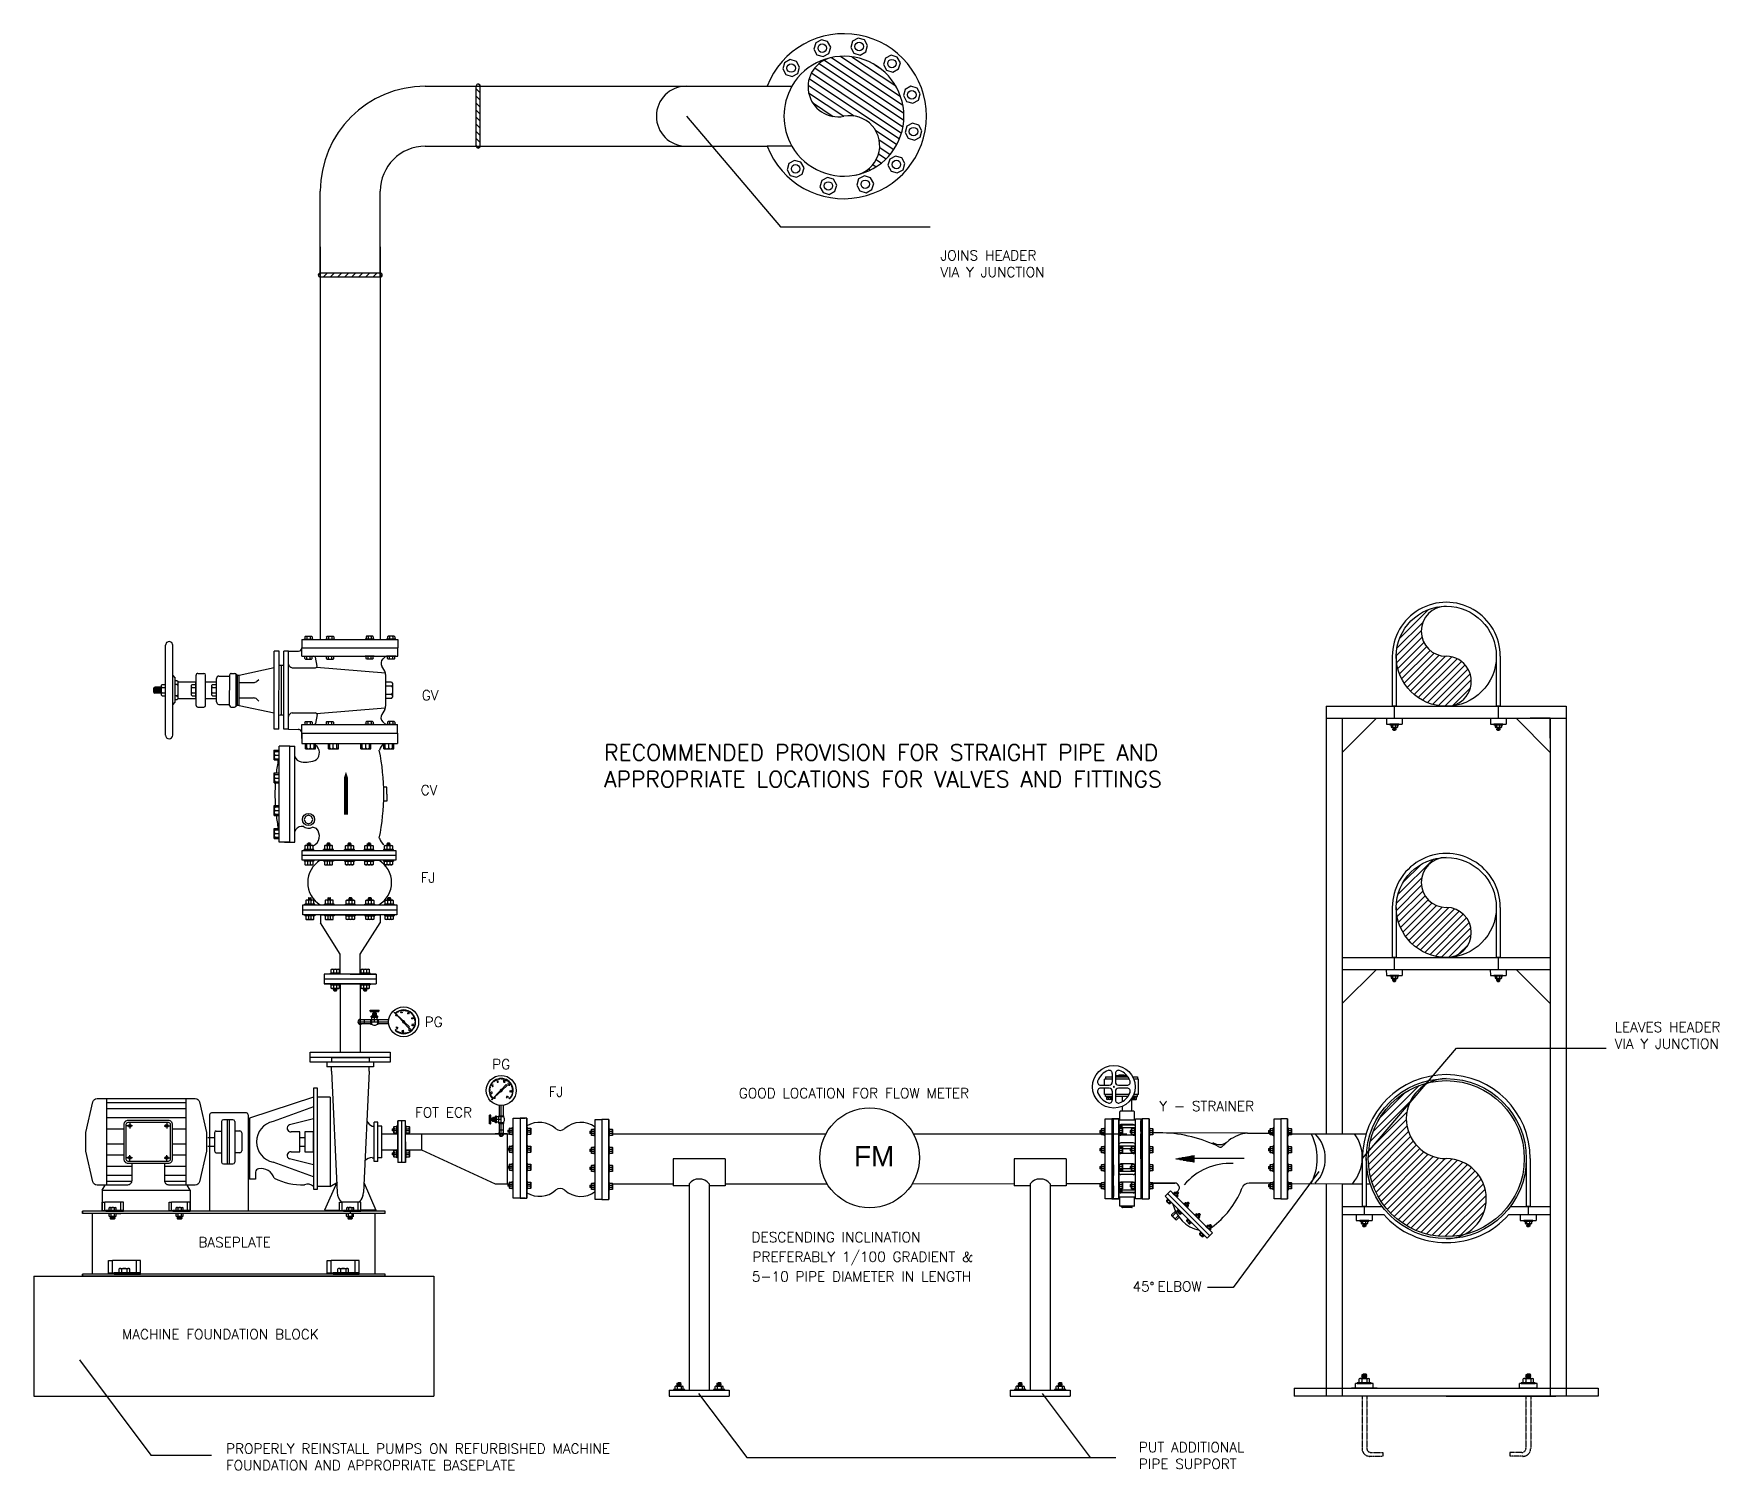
# Model space of a CAD drawing. Header units: inches. Extents: x 51172 to 63334, y -27893 to -10796.
# Drawn here: x 58460 to 62674, y -27863 to -24272 of the extents above; entities that cross this region are included whole.
import ezdxf
from ezdxf.enums import TextEntityAlignment as Align

# ---------------------------------------------------------------- set-up
doc = ezdxf.new("R2010")
doc.units = ezdxf.units.IN
doc.header["$MEASUREMENT"] = 0
doc.linetypes.add('CENTERX2', pattern=[4, 2.5, -0.5, 0.5, -0.5])
doc.layers.add('M-HVAC-PIPE-TEXT', color=2, linetype='Continuous', lineweight=25)
doc.layers.add('OUTSIDE', color=253, linetype='Continuous')
doc.styles.add('RomanS', font='romans.shx', dxfattribs={"width": 0.8})
doc.styles.add('SIMS', font='simplex.shx')
doc.styles.get("Standard").update_dxf_attribs({"font": 'arial.ttf'})
doc.dimstyles.get("Standard").update_dxf_attribs({"dimtxt": 0.18, "dimasz": 0.18, "dimexe": 0.18, "dimexo": 0.0625, "dimgap": 0.09, "dimtad": 0, "dimtih": 1, "dimtoh": 1, "dimdec": 4, "dimzin": 0, "dimdsep": 46, "dimtxsty": 'Standard', "dimcen": 0.09, "dimadec": 0, "dimazin": 0, "dimtfac": 1, "dimtdec": 4, "dimtofl": 0, "dimtmove": 0, "dimatfit": 3, "dimfxl": 1, "dimtolj": 1, "dimtzin": 0, "dimarcsym": 0})

msp = doc.modelspace()

# ---------------------------------------------------------------- texts
at = {"color": 5, "style": 'RomanS', "width": 0.7}
for s, rotation, p in [('0', 270, (59366.8, -26725.6)), ('21', 270, (59368, -26757.6)), ('3', 270, (59379.2, -26718.1)), ('6', 270, (59396.2, -26720.6)), ('9', 270, (59406.5, -26733.4)), ('12', 270, (59407.1, -26749.2)), ('18', 270, (59382.4, -26765.4)), ('15', 270, (59399.2, -26760.5)), ('3', 360, (59604.6, -26918.9)), ('6', 360, (59607.1, -26901.9)), ('9', 360, (59619.8, -26891.6)), ('12', 360, (59635.6, -26891)), ('15', 360, (59647, -26898.8)), ('18', 360, (59651.9, -26915.7)), ('0', 360, (59612.1, -26931.2)), ('21', 360, (59644.1, -26930.1))]:
    msp.add_text(s, height=4.51, rotation=rotation, dxfattribs=at).set_placement(p, align=Align.MIDDLE)
at = {"color": 3}
msp.add_text('FM', height=50, dxfattribs=at).set_placement((60510.3, -27102.8))
at = {"layer": 'M-HVAC-PIPE-TEXT', "color": 3, "style": 'SIMS'}
for s, p in [('GOOD LOCATION FOR FLOW METER', (60222.5, -26932.8)), ('DESCENDING INCLINATION', (60254.4, -27292.8)), ('PREFERABLY 1/100 GRADIENT &', (60256.6, -27341.8)), ('5-10 PIPE DIAMETER IN LENGTH', (60255.2, -27391.1))]:
    msp.add_text(s, height=25, dxfattribs=at).set_placement(p)
at = {"layer": 'M-HVAC-PIPE-TEXT', "color": 3, "attachment_point": 1, "style": 'SIMS'}
for s, insert, char_height, width in [('\\A1;JOINS HEADER \\PVIA Y JUNCTION', (60726.5, -24813.6, -422.2), 25, 1638.642), ('\\A1;GV', (59429.9, -25913, -422.2), 25, 249.05), ('\\A1;RECOMMENDED PROVISION FOR STRAIGHT PIPE AND APPROPRIATE LOCATIONS FOR VALVES AND FITTINGS ', (59886.1, -26048.8, -422.2), 40, 1638.642), ('\\A1;CV', (59427.2, -26150, -422.2), 25, 249.05), ('\\A1;FJ', (59427.2, -26369, -422.2), 25, 249.05), ('\\A1;PG', (59437.1, -26729.6, -422.2), 25, 249.05), ('\\A1;LEAVES HEADER\\PVIA Y JUNCTION', (62412.2, -26742.5, -422.2), 25, 1638.642), ('\\A1;PG', (59606.1, -26835.5, -422.2), 25, 249.05), ('\\A1;FJ', (59747.1, -26904.1, -422.2), 25, 249.05), ('\\A1;FOT ECR', (59413, -26955.9, -422.2), 25, 249.05), ('\\A1;Y - STRAINER ', (61273.8, -26940.1, -422.2), 25, 1638.642), ('\\A1;45{\\A0;\\H0.91667x;°\\fCalibri|b0|i0|c0|p34;\\C0; }ELBOW', (61206.7, -27391, -422.2), 25, 281.709), ('\\A1;PROPERLY REINSTALL PUMPS ON REFURBISHED MACHINE \\PFOUNDATION AND APPROPRIATE BASEPLATE', (58940.4, -27796.4, -422.2), 25, 1638.642), ('\\A1;PUT ADDITIONAL\\PPIPE SUPPORT', (61222.7, -27793, -422.2), 25, 1638.642)]:
    msp.add_mtext(s, dxfattribs=dict(at, insert=insert, char_height=char_height, width=width))
at = {"layer": 'M-HVAC-PIPE-TEXT', "color": 3, "char_height": 25, "attachment_point": 1, "style": 'SIMS'}
for s, width, insert in [('BASEPLATE', 258.507, (58871.4, -27280.6)), ('MACHINE FOUNDATION BLOCK', 606.758, (58680.5, -27510.5))]:
    msp.add_mtext_dynamic_manual_height_columns(s, width=width, gutter_width=1, heights=[0], dxfattribs=dict(at, insert=insert))

# ---------------------------------------------------------------- hatches: boundary and pattern name
h = msp.add_hatch()
h.set_pattern_fill('ANSI31', color=256, scale=120, angle=-78.75)
h.set_pattern_definition([(326.25, (20363.117, 76602.473), (8.3335535, 12.4720442), [])])
h.paths.add_polyline_path([(60514.4, -24625.3, 1), (60455.9, -24331, 1), (60485.2, -24478.1, -1)])
h = msp.add_hatch()
h.set_pattern_fill('ANSI31', color=256, scale=100)
h.set_pattern_definition([(45, (-37728.784, -32243.133), (-8.8388348, 8.8388348), [])])
h.paths.add_polyline_path([(61991.2, -27084, -0.797806), (61947.8, -26893.9, 0.350006), (61796.2, -27084, 0.481449), (62034.5, -27274.1, 0.797671)])
h.paths.add_polyline_path([(61991.2, -26456.1, -1.000026), (61991.2, -26331.1, 0.414214), (61866.2, -26456.1, 0.414229), (61991.2, -26581.1, 0.999922)])
h.paths.add_polyline_path([(61991.2, -25828.2, -1), (61991.2, -25703.2, 0.414214), (61866.2, -25828.2, 0.414238), (61991.3, -25953.2, 0.999917)])
h = msp.add_hatch()
h.set_pattern_fill('DOTS', color=5, scale=24.417891, angle=180, style=0)
h.set_pattern_definition([(360, (35373.2473, -8652.0765), (0.76305911, -1.526118215), [0, -1.526118215])])
h.paths.add_polyline_path([(61360.6, -27075.8), (61315.1, -27084.2), (61360.6, -27092.6)])

# ---------------------------------------------------------------- linework, layer by layer
for p, q in [((60414.7, -24294.7), (60410.1, -24310.3)), ((60410.1, -24310.3), (60417.9, -24324.6)), ((60428.9, -24287), (60414.7, -24294.7)), ((60444.5, -24291.5), (60428.9, -24287)), ((60452.3, -24305.8), (60444.5, -24291.5)), ((60447.7, -24321.4), (60452.3, -24305.8)), ((60506.9, -24290.7), (60502.4, -24306.3)), ((60502.4, -24306.3), (60510.1, -24320.5)), ((60521.2, -24282.9), (60506.9, -24290.7)), ((60536.8, -24287.5), (60521.2, -24282.9)), ((60544.5, -24301.7), (60536.8, -24287.5)), ((60539.9, -24317.3), (60544.5, -24301.7)), ((60336.8, -24344.4), (60332.2, -24360)), ((60351, -24336.6), (60336.8, -24344.4)), ((60366.6, -24341.2), (60351, -24336.6)), ((60374.4, -24355.4), (60366.6, -24341.2)), ((60369.8, -24371), (60374.4, -24355.4)), ((60417.9, -24324.6), (60433.4, -24329.1)), ((60433.4, -24329.1), (60447.7, -24321.4)), ((60510.1, -24320.5), (60525.7, -24325.1)), ((60525.7, -24325.1), (60539.9, -24317.3)), ((60588.9, -24333.3), (60584.3, -24348.9)), ((60584.3, -24348.9), (60592.1, -24363.1)), ((60603.1, -24325.5), (60588.9, -24333.3)), ((60618.7, -24330.1), (60603.1, -24325.5)), ((60626.5, -24344.4), (60618.7, -24330.1)), ((60621.9, -24359.9), (60626.5, -24344.4)), ((60332.2, -24360), (60340, -24374.2)), ((60340, -24374.2), (60355.6, -24378.8)), ((60355.6, -24378.8), (60369.8, -24371)), ((60592.1, -24363.1), (60607.6, -24367.7)), ((60607.6, -24367.7), (60621.9, -24359.9)), ((60196.8, -24403.1), (60355.3, -24403.1)), ((60638.5, -24411.2), (60633.9, -24426.7)), ((60633.9, -24426.7), (60641.7, -24441)), ((60652.8, -24403.4), (60638.5, -24411.2)), ((60668.3, -24408), (60652.8, -24403.4)), ((60657.3, -24445.6), (60671.5, -24437.8)), ((60676.1, -24422.2), (60668.3, -24408)), ((60671.5, -24437.8), (60676.1, -24422.2)), ((60641.7, -24441), (60657.3, -24445.6)), ((60642.6, -24503.4), (60638, -24519)), ((60638, -24519), (60645.8, -24533.3)), ((60656.8, -24495.7), (60642.6, -24503.4)), ((60672.4, -24500.2), (60656.8, -24495.7)), ((60680.2, -24514.5), (60672.4, -24500.2)), ((60675.6, -24530.1), (60680.2, -24514.5)), ((60355.3, -24553.1), (60293, -24553.1)), ((60645.8, -24533.3), (60661.3, -24537.8)), ((60661.3, -24537.8), (60675.6, -24530.1)), ((60347.9, -24596.5), (60343.3, -24612)), ((60362.1, -24588.7), (60347.9, -24596.5)), ((60377.7, -24593.3), (60362.1, -24588.7)), ((60385.5, -24607.5), (60377.7, -24593.3)), ((60380.9, -24623.1), (60385.5, -24607.5)), ((60600, -24585.4), (60595.4, -24600.9)), ((60595.4, -24600.9), (60603.1, -24615.2)), ((60614.2, -24577.6), (60600, -24585.4)), ((60629.8, -24582.2), (60614.2, -24577.6)), ((60637.5, -24596.4), (60629.8, -24582.2)), ((60633, -24612), (60637.5, -24596.4)), ((60343.3, -24612), (60351.1, -24626.3)), ((60351.1, -24626.3), (60366.6, -24630.9)), ((60366.6, -24630.9), (60380.9, -24623.1)), ((60429.8, -24639.1), (60425.2, -24654.6)), ((60444.1, -24631.3), (60429.8, -24639.1)), ((60459.6, -24635.9), (60444.1, -24631.3)), ((60467.4, -24650.1), (60459.6, -24635.9)), ((60462.8, -24665.7), (60467.4, -24650.1)), ((60522.1, -24635), (60517.5, -24650.6)), ((60517.5, -24650.6), (60525.3, -24664.8)), ((60536.3, -24627.2), (60522.1, -24635)), ((60551.9, -24631.8), (60536.3, -24627.2)), ((60559.7, -24646.1), (60551.9, -24631.8)), ((60555.1, -24661.6), (60559.7, -24646.1)), ((60603.1, -24615.2), (60618.7, -24619.8)), ((60618.7, -24619.8), (60633, -24612)), ((60425.2, -24654.6), (60433, -24668.9)), ((60433, -24668.9), (60448.6, -24673.5)), ((60448.6, -24673.5), (60462.8, -24665.7)), ((60525.3, -24664.8), (60540.8, -24669.4)), ((60540.8, -24669.4), (60555.1, -24661.6)), ((61856.2, -25828.2), (61856.2, -25953.2)), ((61866.2, -25828.2), (61866.2, -25953.2)), ((62116.2, -25828.2), (62116.2, -25953.2)), ((62126.2, -25828.2), (62126.2, -25953.2)), ((61691.2, -25953.2), (61691.2, -27021.9)), ((61691.2, -25953.2), (62291.2, -25953.2)), ((61866.2, -25953.2), (61856.2, -25953.2)), ((61861.2, -25953.2), (61861.2, -25983.2)), ((62126.2, -25953.2), (62116.2, -25953.2)), ((62121.2, -25953.2), (62121.2, -25983.2)), ((62291.2, -25953.2), (62291.2, -27678.1)), ((61691.2, -25983.2), (62291.2, -25983.2)), ((61731.2, -25983.2), (61731.2, -27021.9)), ((61731.2, -25983.2), (61781.2, -25983.2)), ((61731.2, -25983.2), (61731.2, -26033.2)), ((61731.2, -26068.5), (61816.6, -25983.2)), ((61841.3, -25983.2), (61841.3, -25998.1)), ((61841.3, -25998.1), (61881.2, -25998)), ((61881.2, -25983.2), (61881.2, -25998)), ((62101.3, -25983.2), (62101.3, -25998.1)), ((62101.3, -25998.1), (62141.2, -25998)), ((62141.2, -25983.2), (62141.2, -25998)), ((62165.9, -25983.2), (62251.2, -26068.6)), ((62251.2, -25983.2), (62201.2, -25983.2)), ((62251.2, -25983.2), (62251.2, -27678.1)), ((62251.2, -25983.2), (62251.2, -26033.2)), ((62251.2, -26033.2), (62251.2, -25983.2)), ((61853.2, -26000.1), (61853.2, -26005.3)), ((61867.3, -26006), (61855, -26006)), ((61856.9, -26000.1), (61856.9, -26005.3)), ((61857.3, -26006.2), (61857.4, -26006)), ((61857.3, -26006.2), (61857.9, -26006.6)), ((61857.3, -26007.1), (61857.9, -26006.6)), ((61857.3, -26007.1), (61857.9, -26007.5)), ((61857.3, -26008), (61857.9, -26007.5)), ((61857.3, -26008), (61857.9, -26008.5)), ((61857.3, -26008.9), (61857.9, -26008.5)), ((61857.3, -26008.9), (61857.9, -26009.4)), ((61857.3, -26009.9), (61857.9, -26009.4)), ((61857.3, -26009.9), (61857.9, -26010.3)), ((61857.3, -26010.8), (61857.9, -26010.3)), ((61857.3, -26010.8), (61857.9, -26011.3)), ((61857.3, -26011.7), (61857.9, -26011.3)), ((61857.3, -26011.7), (61858.8, -26012.9)), ((61864.8, -26012), (61857.6, -26012)), ((61864.8, -26006.3), (61857.9, -26006.6)), ((61864.8, -26007.3), (61857.9, -26007.5)), ((61864.8, -26008.2), (61857.9, -26008.5)), ((61864.8, -26009.1), (61857.9, -26009.4)), ((61864.8, -26010.1), (61857.9, -26010.3)), ((61864.8, -26011), (61857.9, -26011.3)), ((61858.8, -26012.9), (61863.1, -26012.9)), ((61864.8, -26012), (61863.1, -26012.9)), ((61865.2, -26006), (61864.8, -26006.3)), ((61865.4, -26006.8), (61864.8, -26006.3)), ((61865.4, -26006.8), (61864.8, -26007.3)), ((61865.4, -26007.7), (61864.8, -26007.3)), ((61865.4, -26007.7), (61864.8, -26008.2)), ((61865.4, -26008.7), (61864.8, -26008.2)), ((61865.4, -26008.7), (61864.8, -26009.1)), ((61865.4, -26009.6), (61864.8, -26009.1)), ((61865.4, -26009.6), (61864.8, -26010.1)), ((61865.4, -26010.6), (61864.8, -26010.1)), ((61865.4, -26010.6), (61864.8, -26011)), ((61865.4, -26011.5), (61864.8, -26011)), ((61865.4, -26011.5), (61864.8, -26012)), ((61865.4, -26005.3), (61865.4, -26000.1)), ((61869.1, -26000.1), (61869.1, -26005.3)), ((62113.2, -26000.1), (62113.2, -26005.3)), ((62127.3, -26006), (62115, -26006)), ((62116.9, -26000.1), (62116.9, -26005.3)), ((62117.3, -26006.2), (62117.4, -26006)), ((62117.3, -26006.2), (62117.9, -26006.6)), ((62117.3, -26007.1), (62117.9, -26006.6)), ((62117.3, -26007.1), (62117.9, -26007.6)), ((62117.3, -26008), (62117.9, -26007.6)), ((62117.3, -26008), (62117.9, -26008.5)), ((62117.3, -26008.9), (62117.9, -26008.5)), ((62117.3, -26008.9), (62117.9, -26009.4)), ((62117.3, -26009.9), (62117.9, -26009.4)), ((62117.3, -26009.9), (62117.9, -26010.3)), ((62117.3, -26010.8), (62117.9, -26010.3)), ((62117.3, -26010.8), (62117.9, -26011.3)), ((62117.3, -26011.7), (62117.9, -26011.3)), ((62117.3, -26011.7), (62118.8, -26012.9)), ((62124.8, -26012), (62117.6, -26012)), ((62124.8, -26006.4), (62117.9, -26006.6)), ((62124.8, -26007.3), (62117.9, -26007.6)), ((62124.8, -26008.2), (62117.9, -26008.5)), ((62124.8, -26009.1), (62117.9, -26009.4)), ((62124.8, -26010.1), (62117.9, -26010.3)), ((62124.8, -26011), (62117.9, -26011.3)), ((62118.8, -26012.9), (62123.1, -26012.9)), ((62124.8, -26012), (62123.1, -26012.9)), ((62125.2, -26006), (62124.8, -26006.4)), ((62125.4, -26006.8), (62124.8, -26006.4)), ((62125.4, -26006.8), (62124.8, -26007.3)), ((62125.4, -26007.7), (62124.8, -26007.3)), ((62125.4, -26007.7), (62124.8, -26008.2)), ((62125.4, -26008.7), (62124.8, -26008.2)), ((62125.4, -26008.7), (62124.8, -26009.1)), ((62125.4, -26009.6), (62124.8, -26009.1)), ((62125.4, -26009.6), (62124.8, -26010.1)), ((62125.4, -26010.6), (62124.8, -26010.1)), ((62125.4, -26010.6), (62124.8, -26011)), ((62125.4, -26011.5), (62124.8, -26011)), ((62125.4, -26011.5), (62124.8, -26012)), ((62125.4, -26005.3), (62125.4, -26000.1)), ((62129.1, -26000.1), (62129.1, -26005.3)), ((61856.2, -26456.1), (61856.2, -26581.1)), ((61866.2, -26456.1), (61866.2, -26581.1)), ((62116.2, -26456.1), (62116.2, -26581.1)), ((62126.2, -26456.1), (62126.2, -26581.1)), ((61731.2, -26581.1), (62251.2, -26581.1)), ((61866.2, -26581.1), (61856.2, -26581.1)), ((61861.2, -26581.1), (61861.2, -26611.1)), ((62126.2, -26581.1), (62116.2, -26581.1)), ((62121.2, -26581.1), (62121.2, -26611.1)), ((61731.2, -26611.1), (62251.2, -26611.1)), ((61731.2, -26696.4), (61816.6, -26611.1)), ((61841.2, -26611.1), (61841.3, -26626)), ((61841.3, -26626), (61881.2, -26625.9)), ((61853.1, -26628), (61853.1, -26633.2)), ((61856.8, -26628), (61856.8, -26633.2)), ((61865.3, -26633.2), (61865.3, -26628)), ((61869, -26628), (61869, -26633.2)), ((61881.2, -26611.1), (61881.2, -26625.9)), ((62101.2, -26611.1), (62101.3, -26626)), ((62101.3, -26626), (62141.2, -26625.9)), ((62113.1, -26628), (62113.1, -26633.2)), ((62116.8, -26628), (62116.8, -26633.2)), ((62125.3, -26633.2), (62125.3, -26628)), ((62129, -26628), (62129, -26633.2)), ((62141.2, -26611.1), (62141.2, -26625.9)), ((62165.9, -26611.1), (62251.2, -26696.5)), ((61867.3, -26633.9), (61855, -26633.9)), ((61857.2, -26634.1), (61857.4, -26633.9)), ((61857.2, -26634.1), (61857.8, -26634.5)), ((61857.2, -26635), (61857.8, -26634.5)), ((61857.2, -26635), (61857.8, -26635.4)), ((61857.2, -26635.9), (61857.8, -26635.4)), ((61857.2, -26635.9), (61857.8, -26636.4)), ((61857.2, -26636.8), (61857.8, -26636.4)), ((61857.2, -26636.8), (61857.8, -26637.3)), ((61857.2, -26637.8), (61857.8, -26637.3)), ((61857.2, -26637.8), (61857.8, -26638.2)), ((61857.2, -26638.7), (61857.8, -26638.2)), ((61857.2, -26638.7), (61857.8, -26639.2)), ((61857.2, -26639.6), (61857.8, -26639.2)), ((61857.2, -26639.6), (61858.8, -26640.8)), ((61864.7, -26639.8), (61857.5, -26639.8)), ((61864.7, -26634.2), (61857.8, -26634.5)), ((61864.7, -26635.2), (61857.8, -26635.4)), ((61864.7, -26636.1), (61857.8, -26636.4)), ((61864.7, -26637), (61857.8, -26637.3)), ((61864.7, -26638), (61857.8, -26638.2)), ((61864.7, -26638.9), (61857.8, -26639.2)), ((61858.8, -26640.8), (61863.1, -26640.8)), ((61864.7, -26639.8), (61863.1, -26640.8)), ((61865.1, -26633.9), (61864.7, -26634.2)), ((61865.3, -26634.7), (61864.7, -26634.2)), ((61865.3, -26634.7), (61864.7, -26635.2)), ((61865.3, -26635.6), (61864.7, -26635.2)), ((61865.3, -26635.6), (61864.7, -26636.1)), ((61865.3, -26636.6), (61864.7, -26636.1)), ((61865.3, -26636.6), (61864.7, -26637)), ((61865.4, -26637.5), (61864.7, -26637)), ((61865.4, -26637.5), (61864.7, -26638)), ((61865.3, -26638.5), (61864.7, -26638)), ((61865.3, -26638.5), (61864.7, -26638.9)), ((61865.3, -26639.4), (61864.7, -26638.9)), ((61865.3, -26639.4), (61864.7, -26639.8)), ((62127.3, -26633.9), (62115, -26633.9)), ((62117.2, -26634.1), (62117.4, -26633.9)), ((62117.2, -26634.1), (62117.8, -26634.5)), ((62117.2, -26635), (62117.8, -26634.5)), ((62117.2, -26635), (62117.8, -26635.5)), ((62117.2, -26635.9), (62117.8, -26635.5)), ((62117.2, -26635.9), (62117.8, -26636.4)), ((62117.2, -26636.8), (62117.8, -26636.4)), ((62117.2, -26636.8), (62117.8, -26637.3)), ((62117.2, -26637.8), (62117.8, -26637.3)), ((62117.2, -26637.8), (62117.8, -26638.2)), ((62117.2, -26638.7), (62117.8, -26638.2)), ((62117.2, -26638.7), (62117.8, -26639.2)), ((62117.2, -26639.6), (62117.8, -26639.2)), ((62117.2, -26639.6), (62118.8, -26640.8)), ((62124.7, -26639.9), (62117.5, -26639.9)), ((62124.7, -26634.3), (62117.8, -26634.5)), ((62124.7, -26635.2), (62117.8, -26635.5)), ((62124.7, -26636.1), (62117.8, -26636.4)), ((62124.7, -26637), (62117.8, -26637.3)), ((62124.7, -26638), (62117.8, -26638.2)), ((62124.7, -26638.9), (62117.8, -26639.2)), ((62118.8, -26640.8), (62123.1, -26640.8)), ((62124.7, -26639.9), (62123.1, -26640.8)), ((62125.1, -26633.9), (62124.7, -26634.3)), ((62125.3, -26634.7), (62124.7, -26634.3)), ((62125.3, -26634.7), (62124.7, -26635.2)), ((62125.3, -26635.6), (62124.7, -26635.2)), ((62125.3, -26635.6), (62124.7, -26636.1)), ((62125.3, -26636.6), (62124.7, -26636.1)), ((62125.3, -26636.6), (62124.7, -26637)), ((62125.4, -26637.5), (62124.7, -26637)), ((62125.4, -26637.5), (62124.7, -26638)), ((62125.3, -26638.5), (62124.7, -26638)), ((62125.3, -26638.5), (62124.7, -26638.9)), ((62125.3, -26639.4), (62124.7, -26638.9)), ((62125.3, -26639.4), (62124.7, -26639.9)), ((61781.2, -27084), (61781.2, -27204)), ((61791.2, -27084), (61791.2, -27204)), ((62191.2, -27084), (62191.2, -27204)), ((62201.2, -27084), (62201.2, -27204)), ((61691.2, -27146.8), (61691.2, -27678.1)), ((61731.2, -27146.9), (61731.2, -27678.1)), ((61791.2, -27147.1), (61801.4, -27147.2)), ((61731.2, -27204), (61831.2, -27204)), ((61791.2, -27204), (61781.2, -27204)), ((61786.2, -27204), (61786.2, -27224)), ((61811.2, -27204), (61811.2, -27204)), ((62151.2, -27204), (62251.2, -27204)), ((62201.2, -27204), (62191.2, -27204)), ((62201.2, -27204), (62191.2, -27204)), ((62196.2, -27204), (62196.2, -27224)), ((61731.2, -27224), (61834.6, -27224)), ((61766.2, -27224), (61766.2, -27238.9)), ((61766.2, -27238.9), (61806.2, -27238.8)), ((61778.1, -27240.9), (61778.1, -27246.1)), ((61792.2, -27246.8), (61780, -27246.8)), ((61781.8, -27240.9), (61781.8, -27246.1)), ((61782.2, -27247), (61782.3, -27246.8)), ((61782.2, -27247), (61782.8, -27247.4)), ((61782.2, -27247.9), (61782.8, -27247.4)), ((61782.2, -27247.9), (61782.8, -27248.3)), ((61782.2, -27248.8), (61782.8, -27248.3)), ((61782.2, -27248.8), (61782.8, -27249.3)), ((61782.2, -27249.7), (61782.8, -27249.3)), ((61782.2, -27249.7), (61782.8, -27250.2)), ((61782.2, -27250.7), (61782.8, -27250.2)), ((61782.2, -27250.7), (61782.8, -27251.1)), ((61782.2, -27251.6), (61782.8, -27251.1)), ((61782.2, -27251.6), (61782.8, -27252)), ((61782.2, -27252.5), (61782.8, -27252)), ((61782.2, -27252.5), (61783.7, -27253.7)), ((61789.7, -27252.7), (61782.5, -27252.7)), ((61789.7, -27247.1), (61782.8, -27247.4)), ((61789.7, -27248.1), (61782.8, -27248.3)), ((61789.7, -27249), (61782.8, -27249.3)), ((61789.7, -27249.9), (61782.8, -27250.2)), ((61789.7, -27250.9), (61782.8, -27251.1)), ((61789.7, -27251.8), (61782.8, -27252)), ((61783.7, -27253.7), (61788, -27253.7)), ((61789.7, -27252.7), (61788, -27253.7)), ((61790.1, -27246.8), (61789.7, -27247.1)), ((61790.3, -27247.6), (61789.7, -27247.1)), ((61790.3, -27247.6), (61789.7, -27248.1)), ((61790.3, -27248.5), (61789.7, -27248.1)), ((61790.3, -27248.5), (61789.7, -27249)), ((61790.3, -27249.5), (61789.7, -27249)), ((61790.3, -27249.5), (61789.7, -27249.9)), ((61790.3, -27250.4), (61789.7, -27249.9)), ((61790.3, -27250.4), (61789.7, -27250.9)), ((61790.3, -27251.4), (61789.7, -27250.9)), ((61790.3, -27251.4), (61789.7, -27251.8)), ((61790.3, -27252.3), (61789.7, -27251.8)), ((61790.3, -27252.3), (61789.7, -27252.7)), ((61790.3, -27246.1), (61790.3, -27240.9)), ((61794, -27240.9), (61794, -27246.1)), ((61806.2, -27224), (61806.2, -27238.8)), ((62147.7, -27224), (62251.2, -27224)), ((62176.2, -27224), (62176.2, -27238.9)), ((62176.2, -27238.9), (62216.2, -27238.8)), ((62188.1, -27240.9), (62188.1, -27246.1)), ((62202.2, -27246.8), (62190, -27246.8)), ((62191.8, -27240.9), (62191.8, -27246.1)), ((62192.2, -27247), (62192.3, -27246.8)), ((62192.2, -27247), (62192.8, -27247.4)), ((62192.2, -27247.9), (62192.8, -27247.4)), ((62192.2, -27247.9), (62192.8, -27248.4)), ((62192.2, -27248.8), (62192.8, -27248.4)), ((62192.2, -27248.8), (62192.8, -27249.3)), ((62192.2, -27249.7), (62192.8, -27249.3)), ((62192.2, -27249.7), (62192.8, -27250.2)), ((62192.2, -27250.7), (62192.8, -27250.2)), ((62192.2, -27250.7), (62192.8, -27251.1)), ((62192.2, -27251.6), (62192.8, -27251.1)), ((62192.2, -27251.6), (62192.8, -27252.1)), ((62192.2, -27252.5), (62192.8, -27252.1)), ((62192.2, -27252.5), (62193.7, -27253.7)), ((62199.7, -27252.8), (62192.5, -27252.8)), ((62199.7, -27247.2), (62192.8, -27247.4)), ((62199.7, -27248.1), (62192.8, -27248.4)), ((62199.7, -27249), (62192.8, -27249.3)), ((62199.7, -27249.9), (62192.8, -27250.2)), ((62199.7, -27250.9), (62192.8, -27251.1)), ((62199.7, -27251.8), (62192.8, -27252.1)), ((62193.7, -27253.7), (62198, -27253.7)), ((62199.7, -27252.8), (62198, -27253.7)), ((62200.1, -27246.8), (62199.7, -27247.2)), ((62200.3, -27247.6), (62199.7, -27247.2)), ((62200.3, -27247.6), (62199.7, -27248.1)), ((62200.3, -27248.5), (62199.7, -27248.1)), ((62200.3, -27248.5), (62199.7, -27249)), ((62200.3, -27249.5), (62199.7, -27249)), ((62200.3, -27249.5), (62199.7, -27249.9)), ((62200.3, -27250.4), (62199.7, -27249.9)), ((62200.3, -27250.4), (62199.7, -27250.9)), ((62200.3, -27251.4), (62199.7, -27250.9)), ((62200.3, -27251.4), (62199.7, -27251.8)), ((62200.3, -27252.3), (62199.7, -27251.8)), ((62200.3, -27252.3), (62199.7, -27252.8)), ((62200.3, -27246.1), (62200.3, -27240.9)), ((62204, -27240.9), (62204, -27246.1)), ((62216.2, -27224), (62216.2, -27238.8)), ((61773.7, -27643), (61773.7, -27634.7)), ((61776.5, -27633.5), (61796.1, -27633.5)), ((61779.5, -27627.7), (61780.5, -27627)), ((61779.5, -27627.7), (61780.5, -27628.5)), ((61779.6, -27624.8), (61780.5, -27624)), ((61779.6, -27624.8), (61780.5, -27625.5)), ((61779.6, -27626.2), (61780.5, -27625.5)), ((61779.6, -27626.2), (61780.5, -27627)), ((61779.6, -27629.3), (61780.5, -27628.5)), ((61779.6, -27629.3), (61780.5, -27630)), ((61779.6, -27630.8), (61780.5, -27630)), ((61779.6, -27630.8), (61780.5, -27631.5)), ((61779.6, -27632.2), (61780.5, -27631.5)), ((61779.6, -27632.2), (61780.5, -27633)), ((61779.6, -27634.7), (61779.6, -27643)), ((61779.9, -27633.5), (61780.5, -27633)), ((61780.5, -27624), (61783.2, -27622.5)), ((61780.5, -27624), (61792.1, -27624)), ((61780.5, -27625.5), (61791.6, -27625.1)), ((61780.5, -27627), (61791.6, -27626.6)), ((61780.5, -27628.5), (61791.6, -27628.1)), ((61780.5, -27630), (61791.6, -27629.6)), ((61780.5, -27631.5), (61791.6, -27631.1)), ((61780.5, -27633), (61791.6, -27632.5)), ((61790.1, -27622.5), (61783.2, -27622.5)), ((61792.6, -27624.4), (61790.1, -27622.5)), ((61792.6, -27624.4), (61791.6, -27625.1)), ((61792.6, -27625.9), (61791.6, -27625.1)), ((61792.6, -27625.9), (61791.6, -27626.6)), ((61792.6, -27627.3), (61791.6, -27626.6)), ((61792.6, -27627.3), (61791.6, -27628.1)), ((61792.6, -27628.8), (61791.6, -27628.1)), ((61792.6, -27628.8), (61791.6, -27629.6)), ((61792.6, -27630.3), (61791.6, -27629.6)), ((61792.6, -27630.3), (61791.6, -27631.1)), ((61792.6, -27631.8), (61791.6, -27631.1)), ((61792.6, -27631.8), (61791.6, -27632.5)), ((61792.6, -27633.3), (61791.6, -27632.5)), ((61792.6, -27633.3), (61792.3, -27633.5)), ((61793.2, -27643), (61793.2, -27634.7)), ((61799.1, -27643), (61799.1, -27634.7)), ((62183.6, -27643), (62183.6, -27634.7)), ((62186.5, -27633.5), (62206.1, -27633.5)), ((62189.5, -27627.7), (62190.5, -27626.9)), ((62189.5, -27627.7), (62190.5, -27628.5)), ((62189.6, -27624.7), (62190.5, -27624)), ((62189.6, -27624.7), (62190.5, -27625.5)), ((62189.6, -27626.2), (62190.5, -27625.5)), ((62189.6, -27626.2), (62190.5, -27626.9)), ((62189.6, -27629.2), (62190.5, -27628.5)), ((62189.6, -27629.2), (62190.5, -27630)), ((62189.6, -27630.7), (62190.5, -27630)), ((62189.6, -27630.7), (62190.5, -27631.5)), ((62189.6, -27632.2), (62190.5, -27631.5)), ((62189.6, -27632.2), (62190.5, -27633)), ((62189.6, -27634.7), (62189.6, -27643)), ((62189.9, -27633.5), (62190.5, -27633)), ((62190.5, -27624), (62193.2, -27622.5)), ((62190.5, -27624), (62202.1, -27624)), ((62190.5, -27625.5), (62201.6, -27625.1)), ((62190.5, -27627), (62201.6, -27626.6)), ((62190.5, -27628.5), (62201.6, -27628.1)), ((62190.5, -27630), (62201.6, -27629.6)), ((62190.5, -27631.5), (62201.6, -27631)), ((62190.5, -27633), (62201.6, -27632.5)), ((62200.1, -27622.5), (62193.2, -27622.5)), ((62202.5, -27624.4), (62200.1, -27622.5)), ((62202.5, -27624.4), (62201.6, -27625.1)), ((62202.5, -27625.8), (62201.6, -27625.1)), ((62202.5, -27625.8), (62201.6, -27626.6)), ((62202.5, -27627.3), (62201.6, -27626.6)), ((62202.5, -27627.3), (62201.6, -27628.1)), ((62202.5, -27628.8), (62201.6, -27628.1)), ((62202.5, -27628.8), (62201.6, -27629.6)), ((62202.5, -27630.3), (62201.6, -27629.6)), ((62202.5, -27630.3), (62201.6, -27631)), ((62202.5, -27631.8), (62201.6, -27631)), ((62202.5, -27631.8), (62201.6, -27632.5)), ((62202.5, -27633.3), (62201.6, -27632.5)), ((62202.5, -27633.3), (62202.3, -27633.5)), ((62203.2, -27643), (62203.2, -27634.7)), ((62209.1, -27643), (62209.1, -27634.7)), ((61611.2, -27658.1), (62371.2, -27658.1)), ((61611.2, -27658.1), (61611.2, -27678.1)), ((62371.2, -27678.1), (61611.2, -27678.1)), ((61818.1, -27658.1), (61754.2, -27658.1)), ((61808.1, -27646.2), (61764.2, -27646.3)), ((61764.2, -27658.2), (61764.2, -27646.3)), ((61806.1, -27658.1), (61766.2, -27658.1)), ((61808.1, -27658.1), (61808.1, -27646.2)), ((61991.2, -27678.1), (62265.3, -27678.1)), ((62218.1, -27646.2), (62174.2, -27646.2)), ((62174.2, -27658.2), (62174.2, -27646.3)), ((62216.1, -27658.1), (62176.2, -27658.1)), ((62218.1, -27658.1), (62218.1, -27646.2)), ((62371.2, -27658.1), (62371.2, -27678.1))]:
    msp.add_line(p, q)
at = {"color": 5, "linetype": 'Continuous'}
for p, q in [((59571.4, -24397.6), (59576, -24402.2)), ((59571.4, -24397.6), (59576, -24402.2)), ((59566, -24409.9), (59576, -24419.9)), ((59566, -24409.9), (59576, -24419.9)), ((59566, -24427.6), (59576, -24437.6)), ((59566, -24427.6), (59576, -24437.6)), ((59566, -24445.2), (59576, -24455.2)), ((59566, -24445.2), (59576, -24455.2)), ((59566, -24462.9), (59576, -24472.9)), ((59566, -24462.9), (59576, -24472.9)), ((59566, -24480.6), (59576, -24490.6)), ((59566, -24480.6), (59576, -24490.6)), ((59566, -24498.3), (59576, -24508.3)), ((59566, -24498.3), (59576, -24508.3)), ((59566, -24516), (59576, -24526)), ((59566, -24516), (59576, -24526)), ((59566, -24533.6), (59576, -24543.6)), ((59566, -24533.6), (59576, -24543.6)), ((59566, -24551.3), (59572.2, -24557.5)), ((59566, -24551.3), (59572.2, -24557.5)), ((59171.3, -24874.8), (59175.8, -24870.3)), ((59171.3, -24874.8), (59175.8, -24870.3)), ((59183.5, -24880.3), (59193.5, -24870.3)), ((59183.5, -24880.3), (59193.5, -24870.3)), ((59201.2, -24880.3), (59211.2, -24870.3)), ((59201.2, -24880.3), (59211.2, -24870.3)), ((59218.9, -24880.3), (59228.9, -24870.3)), ((59218.9, -24880.3), (59228.9, -24870.3)), ((59236.5, -24880.3), (59246.5, -24870.3)), ((59236.5, -24880.3), (59246.5, -24870.3)), ((59254.2, -24880.3), (59264.2, -24870.3)), ((59254.2, -24880.3), (59264.2, -24870.3)), ((59271.9, -24880.3), (59281.9, -24870.3)), ((59271.9, -24880.3), (59281.9, -24870.3)), ((59289.6, -24880.3), (59299.6, -24870.3)), ((59289.6, -24880.3), (59299.6, -24870.3)), ((59307.3, -24880.3), (59317.3, -24870.3)), ((59307.3, -24880.3), (59317.3, -24870.3)), ((59324.9, -24880.3), (59331.1, -24874.1)), ((59324.9, -24880.3), (59331.1, -24874.1)), ((59130.4, -25785.9), (59369.8, -25786.1)), ((59130.4, -25785.9), (59130.4, -25806.7)), ((59134.9, -25785.3), (59134.9, -25785.9)), ((59134.9, -25785.3), (59158.2, -25785.3)), ((59137.4, -25779.6), (59138.9, -25778.1)), ((59137.4, -25779.6), (59137.4, -25785.3)), ((59138.9, -25778.1), (59154.2, -25778.1)), ((59142.4, -25779.6), (59140.9, -25778.1)), ((59142.4, -25779.6), (59143.9, -25778.1)), ((59142.4, -25779.6), (59142.4, -25785.3)), ((59150.7, -25779.6), (59149.2, -25778.1)), ((59150.7, -25779.6), (59152.2, -25778.1)), ((59150.7, -25779.6), (59150.7, -25785.3)), ((59154.2, -25778.1), (59155.7, -25779.6)), ((59155.7, -25779.6), (59155.7, -25785.3)), ((59158.2, -25785.3), (59158.2, -25785.9)), ((59188.9, -25785.3), (59212.2, -25785.3)), ((59188.9, -25785.3), (59188.9, -25785.9)), ((59191.4, -25779.7), (59192.9, -25778.1)), ((59191.4, -25779.7), (59191.4, -25785.3)), ((59192.9, -25778.1), (59208.2, -25778.1)), ((59196.4, -25779.7), (59194.9, -25778.1)), ((59196.4, -25779.7), (59197.9, -25778.1)), ((59196.4, -25779.7), (59196.4, -25785.3)), ((59204.7, -25779.7), (59203.2, -25778.1)), ((59204.7, -25779.7), (59206.2, -25778.1)), ((59204.7, -25779.7), (59204.7, -25785.3)), ((59208.2, -25778.1), (59209.7, -25779.7)), ((59209.7, -25779.7), (59209.7, -25785.3)), ((59212.2, -25785.3), (59212.2, -25785.9)), ((59288, -25785.4), (59288, -25786)), ((59311.3, -25785.4), (59288, -25785.4)), ((59292, -25778.2), (59290.5, -25779.7)), ((59290.5, -25779.7), (59290.5, -25785.4)), ((59307.3, -25778.2), (59292, -25778.2)), ((59295.5, -25779.8), (59294, -25778.2)), ((59295.5, -25779.8), (59297, -25778.2)), ((59295.5, -25779.8), (59295.5, -25785.4)), ((59303.8, -25779.8), (59302.3, -25778.2)), ((59303.8, -25779.8), (59305.3, -25778.2)), ((59303.8, -25779.8), (59303.8, -25785.4)), ((59308.8, -25779.8), (59307.3, -25778.2)), ((59308.8, -25779.8), (59308.8, -25785.4)), ((59311.3, -25785.4), (59311.3, -25786)), ((59365.3, -25785.5), (59342, -25785.4)), ((59342, -25785.4), (59342, -25786)), ((59346, -25778.3), (59344.5, -25779.8)), ((59344.5, -25779.8), (59344.5, -25785.5)), ((59361.3, -25778.3), (59346, -25778.3)), ((59349.5, -25779.8), (59348, -25778.3)), ((59349.5, -25779.8), (59351, -25778.3)), ((59349.5, -25779.8), (59349.5, -25785.5)), ((59357.8, -25779.8), (59356.3, -25778.3)), ((59357.8, -25779.8), (59359.3, -25778.3)), ((59357.8, -25779.8), (59357.8, -25785.5)), ((59362.8, -25779.8), (59361.3, -25778.3)), ((59362.8, -25779.8), (59362.8, -25785.5)), ((59365.3, -25785.5), (59365.3, -25786.1)), ((59369.8, -25786.1), (59369.8, -25806.9)), ((58789.3, -26025.4), (58789.5, -25800.4)), ((58807.2, -26025.4), (58807.4, -25800.4)), ((59060.9, -26010.7), (59061.1, -25815.6)), ((59073.1, -25815.6), (59061.1, -25815.6)), ((59072.9, -26010.7), (59073.1, -25815.6)), ((59084.8, -26010.7), (59085, -25815.6)), ((59097, -25815.6), (59085, -25815.6)), ((59096.8, -26010.7), (59097, -25815.6)), ((59097, -25815.6), (59121.6, -25815.7)), ((59130.4, -25806.7), (59369.8, -25806.9)), ((59130.4, -25806.7), (59369.8, -25806.9)), ((59130.4, -25827.5), (59130.4, -25806.7)), ((59130.4, -25827.5), (59369.8, -25827.7)), ((59134.9, -25828.1), (59134.9, -25827.5)), ((59134.9, -25828.1), (59158.2, -25828.1)), ((59137.4, -25833.8), (59137.4, -25828.1)), ((59142.4, -25833.8), (59142.4, -25828.1)), ((59150.7, -25833.8), (59150.7, -25828.1)), ((59155.7, -25833.8), (59155.7, -25828.1)), ((59158.2, -25828.1), (59158.2, -25827.5)), ((59168.2, -25852.5), (59164.1, -25830.7)), ((59188.9, -25828.2), (59188.9, -25827.6)), ((59188.9, -25828.2), (59212.2, -25828.2)), ((59191.4, -25833.8), (59191.4, -25828.2)), ((59196.4, -25833.8), (59196.4, -25828.2)), ((59204.7, -25833.8), (59204.7, -25828.2)), ((59209.7, -25833.8), (59209.7, -25828.2)), ((59212.2, -25828.2), (59212.2, -25827.6)), ((59288, -25828.3), (59288, -25827.7)), ((59311.3, -25828.3), (59288, -25828.3)), ((59290.5, -25833.9), (59290.5, -25828.3)), ((59295.5, -25833.9), (59295.5, -25828.3)), ((59303.8, -25833.9), (59303.8, -25828.3)), ((59308.8, -25833.9), (59308.8, -25828.3)), ((59311.3, -25828.3), (59311.3, -25827.7)), ((59333, -25834.8), (59339.8, -25827.7)), ((59342, -25828.3), (59342, -25827.7)), ((59365.3, -25828.3), (59342, -25828.3)), ((59344.5, -25834), (59344.5, -25828.3)), ((59349.5, -25834), (59349.5, -25828.3)), ((59357.8, -25834), (59357.8, -25828.3)), ((59362.8, -25834), (59362.8, -25828.3)), ((59365.3, -25828.3), (59365.3, -25827.7)), ((59369.8, -25827.7), (59369.8, -25806.9)), ((58869.8, -25870.9), (58885.3, -25870.9)), ((58953.8, -25871), (58961.9, -25871)), ((58973.1, -25875.2), (59061, -25856.6)), ((59078.9, -25975.5), (59079, -25850.8)), ((59106, -25856.7), (59164.3, -25856.7)), ((59137.4, -25833.8), (59138.9, -25835.3)), ((59138.9, -25835.3), (59154.1, -25835.3)), ((59142.4, -25833.8), (59140.8, -25835.3)), ((59142.4, -25833.8), (59143.9, -25835.3)), ((59150.7, -25833.8), (59149.1, -25835.3)), ((59150.7, -25833.8), (59152.2, -25835.3)), ((59154.1, -25835.3), (59155.7, -25833.8)), ((59167.1, -25855.4), (59338.9, -25869.8)), ((59191.4, -25833.8), (59192.9, -25835.4)), ((59192.9, -25835.4), (59208.1, -25835.4)), ((59196.4, -25833.8), (59194.8, -25835.4)), ((59196.4, -25833.8), (59197.9, -25835.4)), ((59204.7, -25833.8), (59203.1, -25835.4)), ((59204.7, -25833.8), (59206.2, -25835.4)), ((59208.1, -25835.4), (59209.7, -25833.8)), ((59292, -25835.4), (59290.5, -25833.9)), ((59307.2, -25835.5), (59292, -25835.4)), ((59295.5, -25833.9), (59293.9, -25835.4)), ((59295.5, -25833.9), (59297, -25835.5)), ((59303.8, -25833.9), (59302.2, -25835.5)), ((59303.8, -25833.9), (59305.3, -25835.5)), ((59308.8, -25833.9), (59307.2, -25835.5)), ((59337.4, -25865.7), (59330.3, -25853.3)), ((59346, -25835.5), (59344.5, -25834)), ((59361.2, -25835.5), (59346, -25835.5)), ((59349.5, -25834), (59347.9, -25835.5)), ((59349.5, -25834), (59351, -25835.5)), ((59357.8, -25834), (59356.2, -25835.5)), ((59357.8, -25834), (59359.3, -25835.5)), ((59362.8, -25834), (59361.2, -25835.5)), ((58760.4, -25907.3), (58762.2, -25905.5)), ((58762.2, -25906.1), (58760.4, -25918.5)), ((58760.4, -25918.5), (58760.4, -25907.3)), ((58778.2, -25905.5), (58762.2, -25905.5)), ((58762.3, -25919.6), (58764.2, -25906.1)), ((58764.1, -25919.6), (58766, -25906.1)), ((58765.9, -25919.6), (58767.8, -25906.1)), ((58767.7, -25919.6), (58769.6, -25906.1)), ((58769.5, -25919.7), (58771.4, -25906.1)), ((58771.3, -25919.7), (58773.2, -25906.1)), ((58773.1, -25919.7), (58775, -25906.1)), ((58774.9, -25919.7), (58776.8, -25906.1)), ((58776.7, -25919.7), (58778.2, -25909.1)), ((58778.2, -25901), (58778.1, -25924.8)), ((58780.5, -25898.6), (58778.2, -25901)), ((58780.5, -25906.4), (58778.2, -25904.1)), ((58780.5, -25906.4), (58778.2, -25908.8)), ((58780.5, -25898.6), (58789.4, -25898.6)), ((58780.5, -25906.4), (58789.4, -25906.4)), ((58807.3, -25876.5), (58813.8, -25882.9)), ((58813.7, -25942.9), (58813.8, -25882.9)), ((58817.6, -25899), (58813.7, -25899)), ((58817.6, -25889.2), (58813.8, -25889.2)), ((58820.5, -25892.2), (58817.6, -25889.2)), ((58817.6, -25899), (58820.5, -25896)), ((58817.6, -25899), (58820.5, -25902)), ((58820.5, -25933.7), (58820.5, -25892.2)), ((58820.5, -25892.2), (58865.6, -25892.2)), ((58855.8, -25898.7), (58853.4, -25901.1)), ((58853.4, -25901.1), (58853.4, -25924.9)), ((58855.8, -25906.5), (58853.4, -25904.1)), ((58855.8, -25906.5), (58853.4, -25908.9)), ((58855.8, -25898.7), (58864.6, -25898.7)), ((58855.8, -25906.5), (58864.6, -25906.5)), ((58864.6, -25894.8), (58864.6, -25931.2)), ((58864.6, -25894.8), (58865.6, -25894.8)), ((58865.5, -25950.9), (58865.6, -25875.1)), ((58889.4, -25950.9), (58889.5, -25875.1)), ((58889.5, -25892.2), (58916.8, -25892.3)), ((58907, -25898.7), (58904.6, -25901.1)), ((58904.6, -25901.1), (58904.6, -25924.9)), ((58907, -25906.5), (58904.6, -25904.2)), ((58907, -25906.5), (58904.6, -25908.9)), ((58907, -25898.7), (58915.8, -25898.7)), ((58907, -25906.5), (58915.8, -25906.6)), ((58915.8, -25894.8), (58915.8, -25931.2)), ((58915.8, -25894.8), (58916.8, -25894.8)), ((58916.7, -25942.4), (58916.8, -25883.6)), ((58922.8, -25877.6), (58947.9, -25877.7)), ((58949.6, -25951), (58949.7, -25875.1)), ((58966, -25951), (58966.1, -25875.2)), ((58969.5, -25951.2), (58969.6, -25875)), ((58973.1, -25951), (58973.1, -25875.2)), ((58973.1, -25893.9), (59009.2, -25893.9)), ((59017.3, -25890.8), (59022.4, -25886.1)), ((59339.7, -25951.2), (59339.8, -25875.6)), ((59354, -25893.2), (59339.8, -25893.2)), ((59354, -25903.1), (59339.8, -25903.1)), ((59354, -25893.2), (59357, -25896.2)), ((59354, -25903.1), (59357, -25900.1)), ((59354, -25903.1), (59357, -25906.1)), ((59357, -25896.2), (59357, -25930.6)), ((58760.4, -25918.5), (58762.2, -25920.3)), ((58778.1, -25920.3), (58762.2, -25920.3)), ((58780.5, -25919.4), (58778.1, -25917)), ((58780.5, -25919.4), (58778.1, -25921.7)), ((58778.1, -25924.8), (58780.5, -25927.2)), ((58780.5, -25919.4), (58789.4, -25919.4)), ((58780.5, -25927.2), (58789.3, -25927.2)), ((58807.3, -25949.3), (58813.7, -25942.9)), ((58817.5, -25926.9), (58813.7, -25926.9)), ((58817.5, -25936.7), (58813.7, -25936.7)), ((58817.5, -25926.9), (58820.5, -25923.9)), ((58817.5, -25926.9), (58820.5, -25929.9)), ((58820.5, -25933.7), (58817.5, -25936.7)), ((58820.5, -25933.7), (58865.5, -25933.7)), ((58855.8, -25919.4), (58853.4, -25917.1)), ((58855.8, -25919.4), (58853.4, -25921.8)), ((58853.4, -25924.9), (58855.8, -25927.3)), ((58855.8, -25919.4), (58864.6, -25919.4)), ((58855.8, -25927.3), (58864.6, -25927.3)), ((58864.6, -25931.2), (58865.5, -25931.2)), ((58869.7, -25955.1), (58885.2, -25955.1)), ((58889.5, -25933.8), (58916.7, -25933.8)), ((58907, -25919.5), (58904.6, -25917.1)), ((58907, -25919.5), (58904.6, -25921.9)), ((58904.6, -25924.9), (58907, -25927.3)), ((58907, -25919.5), (58915.8, -25919.5)), ((58907, -25927.3), (58915.8, -25927.3)), ((58915.8, -25931.2), (58916.7, -25931.2)), ((58922.7, -25948.4), (58947.9, -25948.5)), ((58953.8, -25955.2), (58961.8, -25955.2)), ((58973.1, -25932.3), (59009.2, -25932.3)), ((58973.1, -25951), (59060.9, -25969.7)), ((59017.3, -25935.4), (59022.4, -25940.2)), ((59167, -25971.1), (59338.8, -25957)), ((59354, -25933.6), (59339.7, -25933.6)), ((59354, -25923.8), (59339.8, -25923.8)), ((59354, -25923.8), (59357, -25920.8)), ((59354, -25923.8), (59357, -25926.8)), ((59354, -25933.6), (59357, -25930.6)), ((59105.9, -25969.7), (59164.2, -25969.8)), ((59130.2, -25998.9), (59369.6, -25999.1)), ((59130.2, -26019.7), (59130.2, -25998.9)), ((59134.7, -25998.3), (59158, -25998.3)), ((59134.7, -25998.3), (59134.7, -25998.9)), ((59137.2, -25992.7), (59138.7, -25991.1)), ((59137.2, -25992.7), (59137.2, -25998.3)), ((59138.7, -25991.1), (59154, -25991.2)), ((59142.2, -25992.7), (59140.7, -25991.1)), ((59142.2, -25992.7), (59143.8, -25991.1)), ((59142.2, -25992.7), (59142.2, -25998.3)), ((59150.5, -25992.7), (59149, -25991.2)), ((59150.5, -25992.7), (59152, -25991.2)), ((59150.5, -25992.7), (59150.5, -25998.3)), ((59154, -25991.2), (59155.5, -25992.7)), ((59155.5, -25992.7), (59155.5, -25998.3)), ((59158, -25998.3), (59158, -25998.9)), ((59168.1, -25974), (59164, -25995.8)), ((59188.7, -25998.4), (59212, -25998.4)), ((59188.7, -25998.4), (59188.7, -25999)), ((59191.2, -25992.7), (59192.7, -25991.2)), ((59191.2, -25992.7), (59191.2, -25998.4)), ((59192.7, -25991.2), (59208, -25991.2)), ((59196.2, -25992.7), (59194.7, -25991.2)), ((59196.2, -25992.7), (59197.8, -25991.2)), ((59196.2, -25992.7), (59196.2, -25998.4)), ((59204.5, -25992.7), (59203, -25991.2)), ((59204.5, -25992.7), (59206, -25991.2)), ((59204.5, -25992.7), (59204.5, -25998.4)), ((59208, -25991.2), (59209.5, -25992.7)), ((59209.5, -25992.7), (59209.5, -25998.4)), ((59212, -25998.4), (59212, -25999)), ((59311.1, -25998.5), (59287.8, -25998.5)), ((59287.8, -25998.5), (59287.8, -25999.1)), ((59291.8, -25991.3), (59290.3, -25992.8)), ((59290.3, -25992.8), (59290.3, -25998.5)), ((59307.1, -25991.3), (59291.8, -25991.3)), ((59295.3, -25992.8), (59293.8, -25991.3)), ((59295.3, -25992.8), (59296.9, -25991.3)), ((59295.3, -25992.8), (59295.3, -25998.5)), ((59303.6, -25992.8), (59302.1, -25991.3)), ((59303.6, -25992.8), (59305.1, -25991.3)), ((59303.6, -25992.8), (59303.6, -25998.5)), ((59308.6, -25992.8), (59307.1, -25991.3)), ((59308.6, -25992.8), (59308.6, -25998.5)), ((59311.1, -25998.5), (59311.1, -25999.1)), ((59337.3, -25961.2), (59330.2, -25973.5)), ((59332.8, -25992), (59339.7, -25999.1)), ((59365.1, -25998.5), (59341.8, -25998.5)), ((59341.8, -25998.5), (59341.8, -25999.1)), ((59345.8, -25991.3), (59344.3, -25992.9)), ((59344.3, -25992.9), (59344.3, -25998.5)), ((59361.1, -25991.3), (59345.8, -25991.3)), ((59349.3, -25992.9), (59347.8, -25991.3)), ((59349.3, -25992.9), (59350.9, -25991.3)), ((59349.3, -25992.9), (59349.3, -25998.5)), ((59357.6, -25992.9), (59356.1, -25991.3)), ((59357.6, -25992.9), (59359.1, -25991.3)), ((59357.6, -25992.9), (59357.6, -25998.5)), ((59362.6, -25992.9), (59361.1, -25991.3)), ((59362.6, -25992.9), (59362.6, -25998.5)), ((59365.1, -25998.5), (59365.1, -25999.1)), ((59369.6, -26020), (59369.6, -25999.1)), ((59072.9, -26010.7), (59060.9, -26010.7)), ((59096.8, -26010.7), (59084.8, -26010.7)), ((59096.8, -26010.7), (59121.5, -26010.8)), ((59130.2, -26019.7), (59369.6, -26020)), ((59130.2, -26019.7), (59369.6, -26020)), ((59130.6, -26325.6), (59365.4, -26325.6)), ((59160.3, -26311), (59135.7, -26311)), ((59135.7, -26313.3), (59135.7, -26311)), ((59160.3, -26313.3), (59135.7, -26313.3)), ((59137.9, -26302.2), (59138.7, -26301.4)), ((59137.9, -26302.2), (59137.9, -26310.2)), ((59137.9, -26310.2), (59138.7, -26311)), ((59157.3, -26301.4), (59138.7, -26301.4)), ((59138.7, -26311), (59157.3, -26311)), ((59144.6, -26301.4), (59144.6, -26296.6)), ((59144.6, -26303), (59144.6, -26309.4)), ((59150.6, -26295.7), (59145.5, -26295.7)), ((59151.4, -26296.6), (59151.4, -26301.4)), ((59151.4, -26309.4), (59151.4, -26303)), ((59158.1, -26302.2), (59157.3, -26301.4)), ((59157.3, -26311), (59158.1, -26310.2)), ((59158.1, -26310.2), (59158.1, -26302.2)), ((59160.3, -26313.3), (59160.3, -26311)), ((59184.4, -26313.3), (59184.4, -26311)), ((59209, -26311), (59184.4, -26311)), ((59209, -26313.3), (59184.4, -26313.3)), ((59186.6, -26302.2), (59187.4, -26301.4)), ((59186.6, -26302.2), (59186.6, -26310.2)), ((59186.6, -26310.2), (59187.4, -26311)), ((59206, -26301.4), (59187.4, -26301.4)), ((59187.4, -26311), (59206, -26311)), ((59193.3, -26301.4), (59193.3, -26296.6)), ((59193.3, -26303), (59193.3, -26309.4)), ((59199.2, -26295.7), (59194.1, -26295.7)), ((59200, -26296.6), (59200, -26301.4)), ((59200, -26309.4), (59200, -26303)), ((59206.8, -26302.2), (59206, -26301.4)), ((59206, -26311), (59206.8, -26310.2)), ((59206.8, -26310.2), (59206.8, -26302.2)), ((59209, -26313.3), (59209, -26311)), ((59237, -26311), (59261.6, -26311)), ((59237, -26313.3), (59237, -26311)), ((59237, -26313.3), (59261.6, -26313.3)), ((59239.3, -26302.2), (59240.1, -26301.4)), ((59239.3, -26310.2), (59239.3, -26302.2)), ((59240.1, -26311), (59239.3, -26310.2)), ((59240.1, -26301.4), (59258.6, -26301.4)), ((59258.6, -26311), (59240.1, -26311)), ((59246, -26301.4), (59246, -26296.6)), ((59246, -26309.4), (59246, -26303)), ((59251.9, -26295.7), (59246.8, -26295.7)), ((59252.7, -26296.6), (59252.7, -26301.4)), ((59252.7, -26303), (59252.7, -26309.4)), ((59259.4, -26302.2), (59258.6, -26301.4)), ((59259.4, -26310.2), (59258.6, -26311)), ((59259.4, -26302.2), (59259.4, -26310.2)), ((59261.6, -26313.3), (59261.6, -26311)), ((59285.7, -26313.3), (59285.7, -26311)), ((59285.7, -26311), (59310.3, -26311)), ((59285.7, -26313.3), (59310.3, -26313.3)), ((59287.9, -26302.2), (59288.7, -26301.4)), ((59287.9, -26310.2), (59287.9, -26302.2)), ((59288.7, -26311), (59287.9, -26310.2)), ((59288.7, -26301.4), (59307.3, -26301.4)), ((59307.3, -26311), (59288.7, -26311)), ((59294.6, -26301.4), (59294.6, -26296.6)), ((59294.6, -26309.4), (59294.6, -26303)), ((59300.6, -26295.7), (59295.5, -26295.7)), ((59301.4, -26296.6), (59301.4, -26301.4)), ((59301.4, -26303), (59301.4, -26309.4)), ((59308.1, -26302.2), (59307.3, -26301.4)), ((59308.1, -26310.2), (59307.3, -26311)), ((59308.1, -26302.2), (59308.1, -26310.2)), ((59310.3, -26313.3), (59310.3, -26311)), ((59334.4, -26311), (59359, -26311)), ((59336.6, -26302.2), (59337.4, -26301.4)), ((59336.6, -26310.2), (59336.6, -26302.2)), ((59337.4, -26311), (59336.6, -26310.2)), ((59337.4, -26301.4), (59356, -26301.4)), ((59356, -26311), (59337.4, -26311)), ((59343.3, -26301.4), (59343.3, -26296.6)), ((59343.3, -26309.4), (59343.3, -26303)), ((59349.2, -26295.7), (59344.1, -26295.7)), ((59350, -26296.6), (59350, -26301.4)), ((59350, -26303), (59350, -26309.4)), ((59356.8, -26302.2), (59356, -26301.4)), ((59356.8, -26310.2), (59356, -26311)), ((59356.8, -26302.2), (59356.8, -26310.2)), ((59359, -26313.3), (59359, -26311)), ((59160.3, -26337.9), (59135.7, -26337.9)), ((59135.7, -26337.9), (59135.7, -26340.1)), ((59160.3, -26340.1), (59135.7, -26340.1)), ((59137.9, -26341), (59138.7, -26340.1)), ((59137.9, -26341), (59137.9, -26349)), ((59137.9, -26349), (59138.7, -26349.8)), ((59138.7, -26349.8), (59157.3, -26349.8)), ((59144.6, -26340.1), (59144.6, -26348.2)), ((59151.4, -26348.2), (59151.4, -26340.1)), ((59158.1, -26341), (59157.3, -26340.1)), ((59157.3, -26349.8), (59158.1, -26349)), ((59158.1, -26349), (59158.1, -26341)), ((59160.3, -26337.9), (59160.3, -26340.1)), ((59184.4, -26337.9), (59184.4, -26340.1)), ((59209, -26337.9), (59184.4, -26337.9)), ((59209, -26340.1), (59184.4, -26340.1)), ((59186.6, -26341), (59187.4, -26340.1)), ((59186.6, -26341), (59186.6, -26349)), ((59186.6, -26349), (59187.4, -26349.8)), ((59187.4, -26349.8), (59205.9, -26349.8)), ((59193.3, -26340.1), (59193.3, -26348.2)), ((59200, -26348.2), (59200, -26340.1)), ((59206.8, -26341), (59205.9, -26340.1)), ((59205.9, -26349.8), (59206.8, -26349)), ((59206.8, -26349), (59206.8, -26341)), ((59209, -26337.9), (59209, -26340.1)), ((59237, -26337.9), (59261.6, -26337.9)), ((59237, -26337.9), (59237, -26340.1)), ((59237, -26340.1), (59261.6, -26340.1)), ((59239.3, -26341), (59240.1, -26340.1)), ((59239.3, -26349), (59239.3, -26341)), ((59240.1, -26349.8), (59239.3, -26349)), ((59258.6, -26349.8), (59240.1, -26349.8)), ((59246, -26348.2), (59246, -26340.1)), ((59252.7, -26340.1), (59252.7, -26348.2)), ((59259.4, -26341), (59258.6, -26340.1)), ((59259.4, -26349), (59258.6, -26349.8)), ((59259.4, -26341), (59259.4, -26349)), ((59261.6, -26337.9), (59261.6, -26340.1)), ((59285.7, -26337.9), (59285.7, -26340.1)), ((59285.7, -26337.9), (59310.3, -26337.9)), ((59285.7, -26340.1), (59310.3, -26340.1)), ((59287.9, -26341), (59288.7, -26340.1)), ((59287.9, -26349), (59287.9, -26341)), ((59288.7, -26349.8), (59287.9, -26349)), ((59307.3, -26349.8), (59288.7, -26349.8)), ((59294.6, -26348.2), (59294.6, -26340.1)), ((59301.4, -26340.1), (59301.4, -26348.2)), ((59308.1, -26341), (59307.3, -26340.1)), ((59308.1, -26349), (59307.3, -26349.8)), ((59308.1, -26341), (59308.1, -26349)), ((59310.3, -26337.9), (59310.3, -26340.1)), ((59334.4, -26337.9), (59334.4, -26340.1)), ((59334.4, -26340.1), (59359, -26340.1)), ((59336.6, -26341), (59337.4, -26340.1)), ((59336.6, -26349), (59336.6, -26341)), ((59337.4, -26349.8), (59336.6, -26349)), ((59355.9, -26349.8), (59337.4, -26349.8)), ((59343.3, -26348.2), (59343.3, -26340.1)), ((59350, -26340.1), (59350, -26348.2)), ((59356.8, -26341), (59355.9, -26340.1)), ((59356.8, -26349), (59355.9, -26349.8)), ((59356.8, -26341), (59356.8, -26349)), ((59359, -26337.9), (59359, -26340.1)), ((59132.6, -26462), (59367.4, -26462)), ((59162.3, -26447.5), (59137.7, -26447.5)), ((59137.7, -26449.7), (59137.7, -26447.5)), ((59162.3, -26449.7), (59137.7, -26449.7)), ((59139.9, -26438.6), (59140.7, -26437.8)), ((59139.9, -26438.6), (59139.9, -26446.6)), ((59139.9, -26446.6), (59140.7, -26447.5)), ((59159.3, -26437.8), (59140.7, -26437.8)), ((59140.7, -26447.5), (59159.3, -26447.5)), ((59146.6, -26433), (59146.6, -26437.8)), ((59146.6, -26439.4), (59146.6, -26445.8)), ((59147.5, -26432.2), (59152.6, -26432.2)), ((59153.4, -26437.8), (59153.4, -26433)), ((59153.4, -26445.8), (59153.4, -26439.4)), ((59160.1, -26438.6), (59159.3, -26437.8)), ((59159.3, -26447.5), (59160.1, -26446.6)), ((59160.1, -26446.6), (59160.1, -26438.6)), ((59162.3, -26449.7), (59162.3, -26447.5)), ((59186.4, -26449.7), (59186.4, -26447.5)), ((59211, -26447.5), (59186.4, -26447.5)), ((59211, -26449.7), (59186.4, -26449.7)), ((59188.6, -26438.6), (59189.4, -26437.8)), ((59188.6, -26438.6), (59188.6, -26446.6)), ((59188.6, -26446.6), (59189.4, -26447.5)), ((59208, -26437.8), (59189.4, -26437.8)), ((59189.4, -26447.5), (59208, -26447.5)), ((59195.3, -26433), (59195.3, -26437.8)), ((59195.3, -26439.4), (59195.3, -26445.8)), ((59196.1, -26432.2), (59201.2, -26432.2)), ((59202, -26437.8), (59202, -26433)), ((59202, -26445.8), (59202, -26439.4)), ((59208.8, -26438.6), (59208, -26437.8)), ((59208, -26447.5), (59208.8, -26446.6)), ((59208.8, -26446.6), (59208.8, -26438.6)), ((59211, -26449.7), (59211, -26447.5)), ((59239, -26447.5), (59263.6, -26447.5)), ((59239, -26449.7), (59239, -26447.5)), ((59239, -26449.7), (59263.6, -26449.7)), ((59241.3, -26438.6), (59242.1, -26437.8)), ((59241.3, -26446.6), (59241.3, -26438.6)), ((59242.1, -26447.5), (59241.3, -26446.6)), ((59242.1, -26437.8), (59260.6, -26437.8)), ((59260.6, -26447.5), (59242.1, -26447.5)), ((59248, -26437.8), (59248, -26433)), ((59248, -26445.8), (59248, -26439.4)), ((59253.9, -26432.2), (59248.8, -26432.2)), ((59254.7, -26433), (59254.7, -26437.8)), ((59254.7, -26439.4), (59254.7, -26445.8)), ((59261.4, -26438.6), (59260.6, -26437.8)), ((59261.4, -26446.6), (59260.6, -26447.5)), ((59261.4, -26438.6), (59261.4, -26446.6)), ((59263.6, -26449.7), (59263.6, -26447.5)), ((59287.7, -26449.7), (59287.7, -26447.5)), ((59287.7, -26447.5), (59312.3, -26447.5)), ((59287.7, -26449.7), (59312.3, -26449.7)), ((59289.9, -26438.6), (59290.7, -26437.8)), ((59289.9, -26446.6), (59289.9, -26438.6)), ((59290.7, -26447.5), (59289.9, -26446.6)), ((59290.7, -26437.8), (59309.3, -26437.8)), ((59309.3, -26447.5), (59290.7, -26447.5)), ((59296.6, -26437.8), (59296.6, -26433)), ((59296.6, -26445.8), (59296.6, -26439.4)), ((59302.6, -26432.2), (59297.5, -26432.2)), ((59303.4, -26433), (59303.4, -26437.8)), ((59303.4, -26439.4), (59303.4, -26445.8)), ((59310.1, -26438.6), (59309.3, -26437.8)), ((59310.1, -26446.6), (59309.3, -26447.5)), ((59310.1, -26438.6), (59310.1, -26446.6)), ((59312.3, -26449.7), (59312.3, -26447.5)), ((59336.4, -26447.5), (59361, -26447.5)), ((59338.6, -26438.6), (59339.4, -26437.8)), ((59338.6, -26446.6), (59338.6, -26438.6)), ((59339.4, -26447.5), (59338.6, -26446.6)), ((59339.4, -26437.8), (59358, -26437.8)), ((59358, -26447.5), (59339.4, -26447.5)), ((59345.3, -26437.8), (59345.3, -26433)), ((59345.3, -26445.8), (59345.3, -26439.4)), ((59351.2, -26432.2), (59346.1, -26432.2)), ((59352, -26433), (59352, -26437.8)), ((59352, -26439.4), (59352, -26445.8)), ((59358.8, -26438.6), (59358, -26437.8)), ((59358.8, -26446.6), (59358, -26447.5)), ((59358.8, -26438.6), (59358.8, -26446.6)), ((59361, -26449.7), (59361, -26447.5)), ((59162.3, -26474.3), (59137.7, -26474.3)), ((59137.7, -26474.3), (59137.7, -26476.6)), ((59162.3, -26476.6), (59137.7, -26476.6)), ((59139.9, -26477.4), (59140.7, -26476.6)), ((59139.9, -26477.4), (59139.9, -26485.4)), ((59139.9, -26485.4), (59140.7, -26486.2)), ((59140.7, -26486.2), (59159.3, -26486.2)), ((59146.6, -26476.6), (59146.6, -26484.6)), ((59153.4, -26484.6), (59153.4, -26476.6)), ((59160.1, -26477.4), (59159.3, -26476.6)), ((59159.3, -26486.2), (59160.1, -26485.4)), ((59160.1, -26485.4), (59160.1, -26477.4)), ((59162.3, -26474.3), (59162.3, -26476.6)), ((59186.4, -26474.3), (59186.4, -26476.6)), ((59211, -26474.3), (59186.4, -26474.3)), ((59211, -26476.6), (59186.4, -26476.6)), ((59188.6, -26477.4), (59189.4, -26476.6)), ((59188.6, -26477.4), (59188.6, -26485.4)), ((59188.6, -26485.4), (59189.4, -26486.2)), ((59189.4, -26486.2), (59208, -26486.2)), ((59195.3, -26476.6), (59195.3, -26484.6)), ((59202, -26484.6), (59202, -26476.6)), ((59208.8, -26477.4), (59208, -26476.6)), ((59208, -26486.2), (59208.8, -26485.4)), ((59208.8, -26485.4), (59208.8, -26477.4)), ((59211, -26474.3), (59211, -26476.6)), ((59239, -26474.3), (59263.6, -26474.3)), ((59239, -26474.3), (59239, -26476.6)), ((59239, -26476.6), (59263.6, -26476.6)), ((59241.3, -26477.4), (59242.1, -26476.6)), ((59241.3, -26485.4), (59241.3, -26477.4)), ((59242.1, -26486.2), (59241.3, -26485.4)), ((59260.6, -26486.2), (59242.1, -26486.2)), ((59248, -26484.6), (59248, -26476.6)), ((59254.7, -26476.6), (59254.7, -26484.6)), ((59261.4, -26477.4), (59260.6, -26476.6)), ((59261.4, -26485.4), (59260.6, -26486.2)), ((59261.4, -26477.4), (59261.4, -26485.4)), ((59263.6, -26474.3), (59263.6, -26476.6)), ((59287.7, -26474.3), (59287.7, -26476.6)), ((59287.7, -26474.3), (59312.3, -26474.3)), ((59287.7, -26476.6), (59312.3, -26476.6)), ((59289.9, -26477.4), (59290.7, -26476.6)), ((59289.9, -26485.4), (59289.9, -26477.4)), ((59290.7, -26486.2), (59289.9, -26485.4)), ((59309.3, -26486.2), (59290.7, -26486.2)), ((59296.6, -26484.6), (59296.6, -26476.6)), ((59303.4, -26476.6), (59303.4, -26484.6)), ((59310.1, -26477.4), (59309.3, -26476.6)), ((59310.1, -26485.4), (59309.3, -26486.2)), ((59310.1, -26477.4), (59310.1, -26485.4)), ((59312.3, -26474.3), (59312.3, -26476.6)), ((59336.4, -26474.3), (59336.4, -26476.6)), ((59336.4, -26476.6), (59361, -26476.6)), ((59338.6, -26477.4), (59339.4, -26476.6)), ((59338.6, -26485.4), (59338.6, -26477.4)), ((59339.4, -26486.2), (59338.6, -26485.4)), ((59357.9, -26486.2), (59339.4, -26486.2)), ((59345.3, -26484.6), (59345.3, -26476.6)), ((59352, -26476.6), (59352, -26484.6)), ((59358.8, -26477.4), (59357.9, -26476.6)), ((59358.8, -26485.4), (59357.9, -26486.2)), ((59358.8, -26477.4), (59358.8, -26485.4)), ((59361, -26474.3), (59361, -26476.6)), ((59210.4, -26622.5), (59185.8, -26622.5)), ((59226, -26620.2), (59201.4, -26620.2)), ((59201.4, -26622.5), (59201.4, -26620.2)), ((59203.7, -26611.4), (59204.5, -26610.6)), ((59203.7, -26619.4), (59203.7, -26611.4)), ((59203.7, -26619.4), (59204.5, -26620.2)), ((59204.5, -26610.6), (59223, -26610.6)), ((59210.4, -26620.2), (59210.4, -26612.2)), ((59217.1, -26612.2), (59217.1, -26620.2)), ((59223, -26610.6), (59223.8, -26611.4)), ((59223.8, -26619.4), (59223, -26620.2)), ((59223.8, -26611.4), (59223.8, -26619.4)), ((59226, -26622.5), (59226, -26620.2)), ((59259.1, -26622.5), (59234.5, -26622.5)), ((59301, -26620.2), (59276.4, -26620.2)), ((59276.4, -26622.5), (59276.4, -26620.2)), ((59278.7, -26611.4), (59279.5, -26610.6)), ((59278.7, -26619.4), (59278.7, -26611.4)), ((59278.7, -26619.4), (59279.5, -26620.2)), ((59279.5, -26610.6), (59298, -26610.6)), ((59285.4, -26620.2), (59285.4, -26612.2)), ((59292.1, -26612.2), (59292.1, -26620.2)), ((59298, -26610.6), (59298.8, -26611.4)), ((59298.8, -26619.4), (59298, -26620.2)), ((59298.8, -26611.4), (59298.8, -26619.4)), ((59301, -26622.5), (59301, -26620.2)), ((59210.4, -26647.1), (59185.8, -26647.1)), ((59186.2, -26634.8), (59316.2, -26634.8)), ((59201.4, -26647.1), (59201.4, -26649.3)), ((59226, -26649.3), (59201.4, -26649.3)), ((59203.7, -26650.1), (59204.5, -26649.3)), ((59203.7, -26658.2), (59203.7, -26650.1)), ((59203.7, -26658.2), (59204.5, -26659)), ((59204.5, -26649.3), (59223, -26649.3)), ((59223, -26659), (59204.5, -26659)), ((59210.4, -26657.4), (59210.4, -26651)), ((59210.4, -26663.8), (59210.4, -26659)), ((59211.2, -26664.6), (59216.3, -26664.6)), ((59217.1, -26651), (59217.1, -26657.4)), ((59217.1, -26659), (59217.1, -26663.8)), ((59223, -26649.3), (59223.8, -26650.1)), ((59223.8, -26658.2), (59223, -26659)), ((59223.8, -26650.1), (59223.8, -26658.2)), ((59226, -26647.1), (59226, -26649.3)), ((59259.1, -26647.1), (59234.5, -26647.1)), ((59276.4, -26647.1), (59276.4, -26649.3)), ((59301, -26649.3), (59276.4, -26649.3)), ((59278.7, -26650.1), (59279.5, -26649.3)), ((59278.7, -26658.2), (59278.7, -26650.1)), ((59278.7, -26658.2), (59279.5, -26659)), ((59279.5, -26649.3), (59298, -26649.3)), ((59298, -26659), (59279.5, -26659)), ((59285.4, -26657.4), (59285.4, -26651)), ((59285.4, -26663.8), (59285.4, -26659)), ((59286.2, -26664.6), (59291.3, -26664.6)), ((59292.1, -26651), (59292.1, -26657.4)), ((59292.1, -26659), (59292.1, -26663.8)), ((59298, -26649.3), (59298.8, -26650.1)), ((59298.8, -26658.2), (59298, -26659)), ((59298.8, -26650.1), (59298.8, -26658.2)), ((59301, -26647.1), (59301, -26649.3)), ((61156.3, -26892.6), (61156.3, -26870.9)), ((61164, -26870.9), (61164, -26892.6)), ((61126.9, -26900.3), (61148.5, -26900.3)), ((61148.5, -26908), (61126.9, -26908)), ((61156.3, -26937.4), (61156.3, -26915.7)), ((61164, -26915.7), (61164, -26937.4)), ((61171.7, -26900.3), (61193.4, -26900.3)), ((61193.4, -26908), (61171.7, -26908)), ((61141.1, -26928.7), (61141.1, -26930)), ((61141.1, -26928.7), (61156, -26928.7)), ((61141.1, -26930), (61156, -26930)), ((61142.4, -26930.5), (61142.9, -26930)), ((61142.4, -26935.4), (61142.4, -26930.5)), ((61142.9, -26935.9), (61142.4, -26935.4)), ((61154.1, -26935.9), (61142.9, -26935.9)), ((61146.5, -26934.9), (61146.5, -26930)), ((61150.6, -26930), (61150.6, -26934.9)), ((61154.6, -26930.5), (61154.1, -26930)), ((61154.6, -26935.4), (61154.1, -26935.9)), ((61154.6, -26930.5), (61154.6, -26935.4)), ((61156, -26928.7), (61156, -26930)), ((61204.1, -26934.4), (61204.1, -26935.4)), ((61204.1, -26935.4), (61204.6, -26935.9)), ((61204.6, -26935.9), (61215.8, -26935.9)), ((61217.6, -26930), (61206.8, -26930)), ((61217.6, -26928.7), (61207.5, -26928.7)), ((61208.1, -26930), (61208.1, -26934.9)), ((61212.2, -26934.9), (61212.2, -26930)), ((61216.3, -26930.5), (61215.8, -26930)), ((61215.8, -26935.9), (61216.3, -26935.4)), ((61216.3, -26935.4), (61216.3, -26930.5)), ((61217.6, -26928.7), (61217.6, -26930)), ((59649.9, -27007.4), (59649.3, -27008.1)), ((59649.3, -27022.9), (59649.3, -27008.1)), ((59649.9, -27007.4), (59656.4, -27007.4)), ((59656.4, -27007.4), (59657, -27008.1)), ((59657, -27025.3), (59657, -27005.6)), ((59658.8, -27005.6), (59657, -27005.6)), ((59657, -27008.1), (59657, -27022.9)), ((59675.8, -26983), (59675.8, -27183)), ((59692.8, -27005.6), (59694.6, -27005.6)), ((59694.6, -27025.3), (59694.6, -27005.6)), ((59695.3, -27007.4), (59694.6, -27008.1)), ((59695.3, -27007.4), (59701.7, -27007.4)), ((59701.7, -27007.4), (59702.4, -27008.1)), ((59702.4, -27008.1), (59702.4, -27022.9)), ((59854.5, -27010.3), (59853.9, -27011)), ((59854.5, -27010.3), (59861, -27010.3)), ((59861, -27010.3), (59861.6, -27011)), ((59861.6, -27028.2), (59861.6, -27008.6)), ((59863.4, -27008.6), (59861.6, -27008.6)), ((59897.5, -27008.6), (59899.2, -27008.6)), ((59899.2, -27028.2), (59899.2, -27008.6)), ((59899.9, -27010.3), (59899.2, -27011)), ((59899.9, -27010.3), (59906.3, -27010.3)), ((59906.3, -27010.3), (59907, -27011)), ((61129.5, -27008.7), (61128.9, -27009.3)), ((61128.9, -27024.1), (61128.9, -27009.3)), ((61129.5, -27008.7), (61136, -27008.7)), ((61136, -27008.7), (61136.6, -27009.3)), ((61136.6, -27026.6), (61136.6, -27006.9)), ((61138.4, -27006.9), (61136.6, -27006.9)), ((61136.6, -27009.3), (61136.6, -27024.1)), ((61159.1, -27184.1), (61159.1, -26984.2)), ((61159.1, -26984.2), (61172.4, -26984.2)), ((61159.1, -27016.4), (61159.1, -26989.7)), ((61172.4, -26984.2), (61172.4, -27184.1)), ((61172.4, -27180.2), (61172.4, -26988.2)), ((61172.4, -26999.4), (61214, -26999.4)), ((61214, -27006.7), (61172.4, -27006.7)), ((61172.4, -27006.9), (61174.2, -27006.9)), ((61174.2, -27026.6), (61174.2, -27006.9)), ((61174.8, -27008.7), (61174.2, -27009.3)), ((61174.8, -27008.7), (61181.3, -27008.7)), ((61181.3, -27008.7), (61181.9, -27009.3)), ((61181.9, -27009.3), (61181.9, -27024.1)), ((61205.1, -27008.7), (61204.5, -27009.3)), ((61204.5, -27024.1), (61204.5, -27009.3)), ((61205.1, -27008.7), (61211.6, -27008.7)), ((61211.6, -27008.7), (61212.2, -27009.3)), ((61212.2, -27026.6), (61212.2, -27006.9)), ((61214, -27006.9), (61212.2, -27006.9)), ((61212.2, -27009.3), (61212.2, -27024.1)), ((61214, -26984.2), (61227.4, -26984.2)), ((61214, -27184.1), (61214, -26984.2)), ((61227.4, -26984.2), (61227.4, -27184.1)), ((61227.4, -27016.4), (61227.4, -26989.7)), ((61248, -27006.9), (61249.8, -27006.9)), ((61249.8, -27026.6), (61249.8, -27006.9)), ((61250.5, -27008.7), (61249.8, -27009.3)), ((61250.5, -27008.7), (61256.9, -27008.7)), ((61256.9, -27008.7), (61257.6, -27009.3)), ((61257.6, -27009.3), (61257.6, -27024.1)), ((61551.6, -27008.7), (61551, -27009.3)), ((61551, -27024.1), (61551, -27009.3)), ((61551.6, -27008.7), (61558.1, -27008.7)), ((61558.1, -27008.7), (61558.7, -27009.3)), ((61558.7, -27026.6), (61558.7, -27006.9)), ((61560.5, -27006.9), (61558.7, -27006.9)), ((61558.7, -27009.3), (61558.7, -27024.1)), ((61594.5, -27006.9), (61596.3, -27006.9)), ((61596.3, -27026.6), (61596.3, -27006.9)), ((61597, -27008.7), (61596.3, -27009.3)), ((61597, -27008.7), (61603.4, -27008.7)), ((61603.4, -27008.7), (61604.1, -27009.3)), ((61604.1, -27009.3), (61604.1, -27024.1)), ((59645.4, -27012.8), (59649.3, -27012.8)), ((59649.3, -27018.2), (59645.4, -27018.2)), ((59649.9, -27023.6), (59649.3, -27022.9)), ((59649.9, -27052.4), (59649.3, -27053.1)), ((59656.4, -27023.6), (59649.9, -27023.6)), ((59649.9, -27052.4), (59656.4, -27052.4)), ((59650.6, -27012.8), (59655.7, -27012.8)), ((59655.7, -27018.2), (59650.6, -27018.2)), ((59657, -27022.9), (59656.4, -27023.6)), ((59656.4, -27052.4), (59657, -27053.1)), ((59658.8, -27025.3), (59657, -27025.3)), ((59657, -27070.3), (59657, -27050.6)), ((59658.8, -27050.6), (59657, -27050.6)), ((59692.8, -27025.3), (59694.6, -27025.3)), ((59692.8, -27050.6), (59694.6, -27050.6)), ((59694.6, -27012.8), (59701.1, -27012.8)), ((59701.1, -27018.2), (59694.6, -27018.2)), ((59695.3, -27023.6), (59694.6, -27022.9)), ((59694.6, -27070.3), (59694.6, -27050.6)), ((59695.3, -27052.4), (59694.6, -27053.1)), ((59701.7, -27023.6), (59695.3, -27023.6)), ((59695.3, -27052.4), (59701.7, -27052.4)), ((59702.4, -27022.9), (59701.7, -27023.6)), ((59701.7, -27052.4), (59702.4, -27053.1)), ((59850.1, -27015.7), (59853.9, -27015.7)), ((59853.9, -27021.1), (59850.1, -27021.1)), ((59853.9, -27025.8), (59853.9, -27011)), ((59854.5, -27026.5), (59853.9, -27025.8)), ((59861, -27026.5), (59854.5, -27026.5)), ((59855.2, -27015.7), (59860.3, -27015.7)), ((59860.3, -27021.1), (59855.2, -27021.1)), ((59861.6, -27025.8), (59861, -27026.5)), ((59861.6, -27011), (59861.6, -27025.8)), ((59863.4, -27028.2), (59861.6, -27028.2)), ((59897.5, -27028.2), (59899.2, -27028.2)), ((59899.2, -27015.7), (59905.7, -27015.7)), ((59905.7, -27021.1), (59899.2, -27021.1)), ((59899.9, -27026.5), (59899.2, -27025.8)), ((59906.3, -27026.5), (59899.9, -27026.5)), ((59907, -27025.8), (59906.3, -27026.5)), ((59907, -27011), (59907, -27025.8)), ((61125, -27014), (61128.9, -27014)), ((61128.9, -27019.4), (61125, -27019.4)), ((61129.5, -27024.8), (61128.9, -27024.1)), ((61136, -27024.8), (61129.5, -27024.8)), ((61130.1, -27014), (61135.3, -27014)), ((61135.3, -27019.4), (61130.1, -27019.4)), ((61136.6, -27024.1), (61136, -27024.8)), ((61138.4, -27026.6), (61136.6, -27026.6)), ((61136.6, -27071.6), (61136.6, -27051.9)), ((61138.4, -27051.9), (61136.6, -27051.9)), ((61159.1, -27069), (61159.1, -27042.4)), ((61172.4, -27026.6), (61174.2, -27026.6)), ((61172.4, -27051.9), (61174.2, -27051.9)), ((61172.4, -27052.1), (61214, -27052.1)), ((61174.2, -27014), (61180.6, -27014)), ((61180.6, -27019.4), (61174.2, -27019.4)), ((61174.8, -27024.8), (61174.2, -27024.1)), ((61174.2, -27071.6), (61174.2, -27051.9)), ((61181.3, -27024.8), (61174.8, -27024.8)), ((61181.9, -27024.1), (61181.3, -27024.8)), ((61200.6, -27014), (61204.5, -27014)), ((61204.5, -27019.4), (61200.6, -27019.4)), ((61205.1, -27024.8), (61204.5, -27024.1)), ((61211.6, -27024.8), (61205.1, -27024.8)), ((61205.8, -27014), (61210.9, -27014)), ((61210.9, -27019.4), (61205.8, -27019.4)), ((61212.2, -27024.1), (61211.6, -27024.8)), ((61214, -27026.6), (61212.2, -27026.6)), ((61212.2, -27071.6), (61212.2, -27051.9)), ((61214, -27051.9), (61212.2, -27051.9)), ((61227.4, -27069), (61227.4, -27042.4)), ((61248, -27026.6), (61249.8, -27026.6)), ((61248, -27051.9), (61249.8, -27051.9)), ((61249.8, -27014), (61256.3, -27014)), ((61256.3, -27019.4), (61249.8, -27019.4)), ((61250.5, -27024.8), (61249.8, -27024.1)), ((61249.8, -27071.6), (61249.8, -27051.9)), ((61256.9, -27024.8), (61250.5, -27024.8)), ((61257.6, -27024.1), (61256.9, -27024.8)), ((61547.1, -27014), (61551, -27014)), ((61551, -27019.4), (61547.1, -27019.4)), ((61551.6, -27024.8), (61551, -27024.1)), ((61558.1, -27024.8), (61551.6, -27024.8)), ((61552.3, -27014), (61557.4, -27014)), ((61557.4, -27019.4), (61552.3, -27019.4)), ((61558.7, -27024.1), (61558.1, -27024.8)), ((61560.5, -27026.6), (61558.7, -27026.6)), ((61558.7, -27071.6), (61558.7, -27051.9)), ((61560.5, -27051.9), (61558.7, -27051.9)), ((61594.5, -27026.6), (61596.3, -27026.6)), ((61594.5, -27051.9), (61596.3, -27051.9)), ((61596.3, -27014), (61602.8, -27014)), ((61602.8, -27019.4), (61596.3, -27019.4)), ((61597, -27024.8), (61596.3, -27024.1)), ((61596.3, -27071.6), (61596.3, -27051.9)), ((61603.4, -27024.8), (61597, -27024.8)), ((61604.1, -27024.1), (61603.4, -27024.8)), ((59645.4, -27057.8), (59649.3, -27057.8)), ((59649.3, -27063.2), (59645.4, -27063.2)), ((59649.3, -27067.9), (59649.3, -27053.1)), ((59649.9, -27068.6), (59649.3, -27067.9)), ((59656.4, -27068.6), (59649.9, -27068.6)), ((59650.6, -27057.8), (59655.7, -27057.8)), ((59655.7, -27063.2), (59650.6, -27063.2)), ((59657, -27067.9), (59656.4, -27068.6)), ((59657, -27053.1), (59657, -27067.9)), ((59658.8, -27070.3), (59657, -27070.3)), ((59692.8, -27070.3), (59694.6, -27070.3)), ((59694.6, -27057.8), (59701.1, -27057.8)), ((59701.1, -27063.2), (59694.6, -27063.2)), ((59695.3, -27068.6), (59694.6, -27067.9)), ((59701.7, -27068.6), (59695.3, -27068.6)), ((59702.4, -27067.9), (59701.7, -27068.6)), ((59702.4, -27053.1), (59702.4, -27067.9)), ((59850.1, -27060.7), (59853.9, -27060.7)), ((59853.9, -27066.1), (59850.1, -27066.1)), ((59854.5, -27055.3), (59853.9, -27056)), ((59853.9, -27070.8), (59853.9, -27056)), ((59854.5, -27071.5), (59853.9, -27070.8)), ((59854.5, -27055.3), (59861, -27055.3)), ((59861, -27071.5), (59854.5, -27071.5)), ((59855.2, -27060.7), (59860.3, -27060.7)), ((59860.3, -27066.1), (59855.2, -27066.1)), ((59861, -27055.3), (59861.6, -27056)), ((59861.6, -27070.8), (59861, -27071.5)), ((59861.6, -27073.2), (59861.6, -27053.6)), ((59863.4, -27053.6), (59861.6, -27053.6)), ((59861.6, -27056), (59861.6, -27070.8)), ((59863.4, -27073.2), (59861.6, -27073.2)), ((59897.5, -27053.6), (59899.2, -27053.6)), ((59897.5, -27073.2), (59899.2, -27073.2)), ((59899.2, -27073.2), (59899.2, -27053.6)), ((59899.9, -27055.3), (59899.2, -27056)), ((59899.2, -27060.7), (59905.7, -27060.7)), ((59905.7, -27066.1), (59899.2, -27066.1)), ((59899.9, -27071.5), (59899.2, -27070.8)), ((59899.9, -27055.3), (59906.3, -27055.3)), ((59906.3, -27071.5), (59899.9, -27071.5)), ((59906.3, -27055.3), (59907, -27056)), ((59907, -27070.8), (59906.3, -27071.5)), ((59907, -27056), (59907, -27070.8)), ((61125, -27059), (61128.9, -27059)), ((61128.9, -27064.4), (61125, -27064.4)), ((61129.5, -27053.7), (61128.9, -27054.3)), ((61128.9, -27069.1), (61128.9, -27054.3)), ((61129.5, -27069.8), (61128.9, -27069.1)), ((61129.5, -27053.7), (61136, -27053.7)), ((61136, -27069.8), (61129.5, -27069.8)), ((61130.1, -27059), (61135.3, -27059)), ((61135.3, -27064.4), (61130.1, -27064.4)), ((61136, -27053.7), (61136.6, -27054.3)), ((61136.6, -27069.1), (61136, -27069.8)), ((61136.6, -27054.3), (61136.6, -27069.1)), ((61138.4, -27071.6), (61136.6, -27071.6)), ((61214, -27059.3), (61172.4, -27059.3)), ((61172.4, -27071.6), (61174.2, -27071.6)), ((61174.8, -27053.7), (61174.2, -27054.3)), ((61174.2, -27059), (61180.6, -27059)), ((61180.6, -27064.4), (61174.2, -27064.4)), ((61174.8, -27069.8), (61174.2, -27069.1)), ((61174.8, -27053.7), (61181.3, -27053.7)), ((61181.3, -27069.8), (61174.8, -27069.8)), ((61181.3, -27053.7), (61181.9, -27054.3)), ((61181.9, -27069.1), (61181.3, -27069.8)), ((61181.9, -27054.3), (61181.9, -27069.1)), ((61200.6, -27059), (61204.5, -27059)), ((61204.5, -27064.4), (61200.6, -27064.4)), ((61205.1, -27053.7), (61204.5, -27054.3)), ((61204.5, -27069.1), (61204.5, -27054.3)), ((61205.1, -27069.8), (61204.5, -27069.1)), ((61205.1, -27053.7), (61211.6, -27053.7)), ((61211.6, -27069.8), (61205.1, -27069.8)), ((61205.8, -27059), (61210.9, -27059)), ((61210.9, -27064.4), (61205.8, -27064.4)), ((61211.6, -27053.7), (61212.2, -27054.3)), ((61212.2, -27069.1), (61211.6, -27069.8)), ((61212.2, -27054.3), (61212.2, -27069.1)), ((61214, -27071.6), (61212.2, -27071.6)), ((61248, -27071.6), (61249.8, -27071.6)), ((61250.5, -27053.7), (61249.8, -27054.3)), ((61249.8, -27059), (61256.3, -27059)), ((61256.3, -27064.4), (61249.8, -27064.4)), ((61250.5, -27069.8), (61249.8, -27069.1)), ((61250.5, -27053.7), (61256.9, -27053.7)), ((61256.9, -27069.8), (61250.5, -27069.8)), ((61256.9, -27053.7), (61257.6, -27054.3)), ((61257.6, -27069.1), (61256.9, -27069.8)), ((61257.6, -27054.3), (61257.6, -27069.1)), ((61547.1, -27059), (61551, -27059)), ((61551, -27064.4), (61547.1, -27064.4)), ((61551.6, -27053.7), (61551, -27054.3)), ((61551, -27069.1), (61551, -27054.3)), ((61551.6, -27069.8), (61551, -27069.1)), ((61551.6, -27053.7), (61558.1, -27053.7)), ((61558.1, -27069.8), (61551.6, -27069.8)), ((61552.3, -27059), (61557.4, -27059)), ((61557.4, -27064.4), (61552.3, -27064.4)), ((61558.1, -27053.7), (61558.7, -27054.3)), ((61558.7, -27069.1), (61558.1, -27069.8)), ((61558.7, -27054.3), (61558.7, -27069.1)), ((61560.5, -27071.6), (61558.7, -27071.6)), ((61594.5, -27071.6), (61596.3, -27071.6)), ((61597, -27053.7), (61596.3, -27054.3)), ((61596.3, -27059), (61602.8, -27059)), ((61602.8, -27064.4), (61596.3, -27064.4)), ((61597, -27069.8), (61596.3, -27069.1)), ((61597, -27053.7), (61603.4, -27053.7)), ((61603.4, -27069.8), (61597, -27069.8)), ((61603.4, -27053.7), (61604.1, -27054.3)), ((61604.1, -27069.1), (61603.4, -27069.8)), ((61604.1, -27054.3), (61604.1, -27069.1)), ((59645.4, -27102.8), (59649.3, -27102.8)), ((59649.3, -27108.2), (59645.4, -27108.2)), ((59649.9, -27097.4), (59649.3, -27098.1)), ((59649.3, -27112.9), (59649.3, -27098.1)), ((59649.9, -27113.6), (59649.3, -27112.9)), ((59649.9, -27097.4), (59656.4, -27097.4)), ((59656.4, -27113.6), (59649.9, -27113.6)), ((59650.6, -27102.8), (59655.7, -27102.8)), ((59655.7, -27108.2), (59650.6, -27108.2)), ((59656.4, -27097.4), (59657, -27098.1)), ((59657, -27112.9), (59656.4, -27113.6)), ((59657, -27115.3), (59657, -27095.6)), ((59658.8, -27095.6), (59657, -27095.6)), ((59657, -27098.1), (59657, -27112.9)), ((59658.8, -27115.3), (59657, -27115.3)), ((59692.8, -27095.6), (59694.6, -27095.6)), ((59692.8, -27115.3), (59694.6, -27115.3)), ((59694.6, -27115.3), (59694.6, -27095.6)), ((59695.3, -27097.4), (59694.6, -27098.1)), ((59694.6, -27102.8), (59701.1, -27102.8)), ((59701.1, -27108.2), (59694.6, -27108.2)), ((59695.3, -27113.6), (59694.6, -27112.9)), ((59695.3, -27097.4), (59701.7, -27097.4)), ((59701.7, -27113.6), (59695.3, -27113.6)), ((59701.7, -27097.4), (59702.4, -27098.1)), ((59702.4, -27112.9), (59701.7, -27113.6)), ((59702.4, -27098.1), (59702.4, -27112.9)), ((59850.1, -27105.7), (59853.9, -27105.7)), ((59853.9, -27111.1), (59850.1, -27111.1)), ((59854.5, -27100.3), (59853.9, -27101)), ((59853.9, -27115.8), (59853.9, -27101)), ((59854.5, -27116.5), (59853.9, -27115.8)), ((59854.5, -27100.3), (59861, -27100.3)), ((59861, -27116.5), (59854.5, -27116.5)), ((59855.2, -27105.7), (59860.3, -27105.7)), ((59860.3, -27111.1), (59855.2, -27111.1)), ((59861, -27100.3), (59861.6, -27101)), ((59861.6, -27115.8), (59861, -27116.5)), ((59861.6, -27118.2), (59861.6, -27098.6)), ((59863.4, -27098.6), (59861.6, -27098.6)), ((59861.6, -27101), (59861.6, -27115.8)), ((59863.4, -27118.2), (59861.6, -27118.2)), ((59897.5, -27098.6), (59899.2, -27098.6)), ((59897.5, -27118.2), (59899.2, -27118.2)), ((59899.2, -27118.2), (59899.2, -27098.6)), ((59899.9, -27100.3), (59899.2, -27101)), ((59899.2, -27105.7), (59905.7, -27105.7)), ((59905.7, -27111.1), (59899.2, -27111.1)), ((59899.9, -27116.5), (59899.2, -27115.8)), ((59899.9, -27100.3), (59906.3, -27100.3)), ((59906.3, -27116.5), (59899.9, -27116.5)), ((59906.3, -27100.3), (59907, -27101)), ((59907, -27115.8), (59906.3, -27116.5)), ((59907, -27101), (59907, -27115.8)), ((61125, -27104), (61128.9, -27104)), ((61128.9, -27109.4), (61125, -27109.4)), ((61129.5, -27098.7), (61128.9, -27099.3)), ((61128.9, -27114.1), (61128.9, -27099.3)), ((61129.5, -27114.8), (61128.9, -27114.1)), ((61129.5, -27098.7), (61136, -27098.7)), ((61136, -27114.8), (61129.5, -27114.8)), ((61130.1, -27104), (61135.3, -27104)), ((61135.3, -27109.4), (61130.1, -27109.4)), ((61136, -27098.7), (61136.6, -27099.3)), ((61136.6, -27114.1), (61136, -27114.8)), ((61136.6, -27116.6), (61136.6, -27096.9)), ((61138.4, -27096.9), (61136.6, -27096.9)), ((61136.6, -27099.3), (61136.6, -27114.1)), ((61138.4, -27116.6), (61136.6, -27116.6)), ((61159.1, -27099.4), (61159.1, -27126)), ((61172.4, -27096.9), (61174.2, -27096.9)), ((61172.4, -27109), (61214, -27109)), ((61214, -27116.3), (61172.4, -27116.3)), ((61172.4, -27116.6), (61174.2, -27116.6)), ((61174.2, -27116.6), (61174.2, -27096.9)), ((61174.8, -27098.7), (61174.2, -27099.3)), ((61174.2, -27104), (61180.6, -27104)), ((61180.6, -27109.4), (61174.2, -27109.4)), ((61174.8, -27114.8), (61174.2, -27114.1)), ((61174.8, -27098.7), (61181.3, -27098.7)), ((61181.3, -27114.8), (61174.8, -27114.8)), ((61181.3, -27098.7), (61181.9, -27099.3)), ((61181.9, -27114.1), (61181.3, -27114.8)), ((61181.9, -27099.3), (61181.9, -27114.1)), ((61200.6, -27104), (61204.5, -27104)), ((61204.5, -27109.4), (61200.6, -27109.4)), ((61205.1, -27098.7), (61204.5, -27099.3)), ((61204.5, -27114.1), (61204.5, -27099.3)), ((61205.1, -27114.8), (61204.5, -27114.1)), ((61205.1, -27098.7), (61211.6, -27098.7)), ((61211.6, -27114.8), (61205.1, -27114.8)), ((61205.8, -27104), (61210.9, -27104)), ((61210.9, -27109.4), (61205.8, -27109.4)), ((61211.6, -27098.7), (61212.2, -27099.3)), ((61212.2, -27114.1), (61211.6, -27114.8)), ((61212.2, -27116.6), (61212.2, -27096.9)), ((61214, -27096.9), (61212.2, -27096.9)), ((61212.2, -27099.3), (61212.2, -27114.1)), ((61214, -27116.6), (61212.2, -27116.6)), ((61227.4, -27099.4), (61227.4, -27126)), ((61248, -27096.9), (61249.8, -27096.9)), ((61248, -27116.6), (61249.8, -27116.6)), ((61249.8, -27116.6), (61249.8, -27096.9)), ((61250.5, -27098.7), (61249.8, -27099.3)), ((61249.8, -27104), (61256.3, -27104)), ((61256.3, -27109.4), (61249.8, -27109.4)), ((61250.5, -27114.8), (61249.8, -27114.1)), ((61250.5, -27098.7), (61256.9, -27098.7)), ((61256.9, -27114.8), (61250.5, -27114.8)), ((61256.9, -27098.7), (61257.6, -27099.3)), ((61257.6, -27114.1), (61256.9, -27114.8)), ((61257.6, -27099.3), (61257.6, -27114.1)), ((61547.1, -27104), (61551, -27104)), ((61551, -27109.4), (61547.1, -27109.4)), ((61551.6, -27098.7), (61551, -27099.3)), ((61551, -27114.1), (61551, -27099.3)), ((61551.6, -27114.8), (61551, -27114.1)), ((61551.6, -27098.7), (61558.1, -27098.7)), ((61558.1, -27114.8), (61551.6, -27114.8)), ((61552.3, -27104), (61557.4, -27104)), ((61557.4, -27109.4), (61552.3, -27109.4)), ((61558.1, -27098.7), (61558.7, -27099.3)), ((61558.7, -27114.1), (61558.1, -27114.8)), ((61558.7, -27116.6), (61558.7, -27096.9)), ((61560.5, -27096.9), (61558.7, -27096.9)), ((61558.7, -27099.3), (61558.7, -27114.1)), ((61560.5, -27116.6), (61558.7, -27116.6)), ((61594.5, -27096.9), (61596.3, -27096.9)), ((61594.5, -27116.6), (61596.3, -27116.6)), ((61596.3, -27116.6), (61596.3, -27096.9)), ((61597, -27098.7), (61596.3, -27099.3)), ((61596.3, -27104), (61602.8, -27104)), ((61602.8, -27109.4), (61596.3, -27109.4)), ((61597, -27114.8), (61596.3, -27114.1)), ((61597, -27098.7), (61603.4, -27098.7)), ((61603.4, -27114.8), (61597, -27114.8)), ((61603.4, -27098.7), (61604.1, -27099.3)), ((61604.1, -27114.1), (61603.4, -27114.8)), ((61604.1, -27099.3), (61604.1, -27114.1)), ((59645.4, -27147.8), (59649.3, -27147.8)), ((59649.3, -27153.2), (59645.4, -27153.2)), ((59649.9, -27142.4), (59649.3, -27143.1)), ((59649.3, -27157.9), (59649.3, -27143.1)), ((59649.9, -27158.6), (59649.3, -27157.9)), ((59649.9, -27142.4), (59656.4, -27142.4)), ((59656.4, -27158.6), (59649.9, -27158.6)), ((59650.6, -27147.8), (59655.7, -27147.8)), ((59655.7, -27153.2), (59650.6, -27153.2)), ((59656.4, -27142.4), (59657, -27143.1)), ((59657, -27157.9), (59656.4, -27158.6)), ((59657, -27160.3), (59657, -27140.6)), ((59658.8, -27140.6), (59657, -27140.6)), ((59657, -27143.1), (59657, -27157.9)), ((59658.8, -27160.3), (59657, -27160.3)), ((59692.8, -27140.6), (59694.6, -27140.6)), ((59692.8, -27160.3), (59694.6, -27160.3)), ((59694.6, -27160.3), (59694.6, -27140.6)), ((59695.3, -27142.4), (59694.6, -27143.1)), ((59694.6, -27147.8), (59701.1, -27147.8)), ((59701.1, -27153.2), (59694.6, -27153.2)), ((59695.3, -27158.6), (59694.6, -27157.9)), ((59695.3, -27142.4), (59701.7, -27142.4)), ((59701.7, -27158.6), (59695.3, -27158.6)), ((59701.7, -27142.4), (59702.4, -27143.1)), ((59702.4, -27157.9), (59701.7, -27158.6)), ((59702.4, -27143.1), (59702.4, -27157.9)), ((59850.1, -27150.7), (59853.9, -27150.7)), ((59853.9, -27156.1), (59850.1, -27156.1)), ((59854.5, -27145.3), (59853.9, -27146)), ((59853.9, -27160.8), (59853.9, -27146)), ((59854.5, -27161.5), (59853.9, -27160.8)), ((59854.5, -27145.3), (59861, -27145.3)), ((59861, -27161.5), (59854.5, -27161.5)), ((59855.2, -27150.7), (59860.3, -27150.7)), ((59860.3, -27156.1), (59855.2, -27156.1)), ((59861, -27145.3), (59861.6, -27146)), ((59861.6, -27160.8), (59861, -27161.5)), ((59861.6, -27163.2), (59861.6, -27143.6)), ((59863.4, -27143.6), (59861.6, -27143.6)), ((59861.6, -27146), (59861.6, -27160.8)), ((59863.4, -27163.2), (59861.6, -27163.2)), ((59897.5, -27143.6), (59899.2, -27143.6)), ((59897.5, -27163.2), (59899.2, -27163.2)), ((59899.2, -27163.2), (59899.2, -27143.6)), ((59899.9, -27145.3), (59899.2, -27146)), ((59899.2, -27150.7), (59905.7, -27150.7)), ((59905.7, -27156.1), (59899.2, -27156.1)), ((59899.9, -27161.5), (59899.2, -27160.8)), ((59899.9, -27145.3), (59906.3, -27145.3)), ((59906.3, -27161.5), (59899.9, -27161.5)), ((59906.3, -27145.3), (59907, -27146)), ((59907, -27160.8), (59906.3, -27161.5)), ((59907, -27146), (59907, -27160.8)), ((61125, -27149), (61128.9, -27149)), ((61128.9, -27154.4), (61125, -27154.4)), ((61129.5, -27143.7), (61128.9, -27144.3)), ((61128.9, -27159.1), (61128.9, -27144.3)), ((61129.5, -27159.8), (61128.9, -27159.1)), ((61129.5, -27143.7), (61136, -27143.7)), ((61136, -27159.8), (61129.5, -27159.8)), ((61130.1, -27149), (61135.3, -27149)), ((61135.3, -27154.4), (61130.1, -27154.4)), ((61136, -27143.7), (61136.6, -27144.3)), ((61136.6, -27159.1), (61136, -27159.8)), ((61136.6, -27161.6), (61136.6, -27141.9)), ((61138.4, -27141.9), (61136.6, -27141.9)), ((61136.6, -27144.3), (61136.6, -27159.1)), ((61138.4, -27161.6), (61136.6, -27161.6)), ((61159.1, -27152), (61159.1, -27178.6)), ((61172.4, -27141.9), (61174.2, -27141.9)), ((61172.4, -27161.6), (61174.2, -27161.6)), ((61172.4, -27161.7), (61214, -27161.7)), ((61214, -27169), (61172.4, -27169)), ((61174.2, -27161.6), (61174.2, -27141.9)), ((61174.8, -27143.7), (61174.2, -27144.3)), ((61174.2, -27149), (61180.6, -27149)), ((61180.6, -27154.4), (61174.2, -27154.4)), ((61174.8, -27159.8), (61174.2, -27159.1)), ((61174.8, -27143.7), (61181.3, -27143.7)), ((61181.3, -27159.8), (61174.8, -27159.8)), ((61181.3, -27143.7), (61181.9, -27144.3)), ((61181.9, -27159.1), (61181.3, -27159.8)), ((61181.9, -27144.3), (61181.9, -27159.1)), ((61200.6, -27149), (61204.5, -27149)), ((61204.5, -27154.4), (61200.6, -27154.4)), ((61205.1, -27143.7), (61204.5, -27144.3)), ((61204.5, -27159.1), (61204.5, -27144.3)), ((61205.1, -27159.8), (61204.5, -27159.1)), ((61205.1, -27143.7), (61211.6, -27143.7)), ((61211.6, -27159.8), (61205.1, -27159.8)), ((61205.8, -27149), (61210.9, -27149)), ((61210.9, -27154.4), (61205.8, -27154.4)), ((61211.6, -27143.7), (61212.2, -27144.3)), ((61212.2, -27159.1), (61211.6, -27159.8)), ((61212.2, -27161.6), (61212.2, -27141.9)), ((61214, -27141.9), (61212.2, -27141.9)), ((61212.2, -27144.3), (61212.2, -27159.1)), ((61214, -27161.6), (61212.2, -27161.6)), ((61227.4, -27152), (61227.4, -27178.6)), ((61248, -27141.9), (61249.8, -27141.9)), ((61248, -27161.6), (61249.8, -27161.6)), ((61249.8, -27161.6), (61249.8, -27141.9)), ((61250.5, -27143.7), (61249.8, -27144.3)), ((61249.8, -27149), (61256.3, -27149)), ((61256.3, -27154.4), (61249.8, -27154.4)), ((61250.5, -27159.8), (61249.8, -27159.1)), ((61250.5, -27143.7), (61256.9, -27143.7)), ((61256.9, -27159.8), (61250.5, -27159.8)), ((61256.9, -27143.7), (61257.6, -27144.3)), ((61257.6, -27159.1), (61256.9, -27159.8)), ((61257.6, -27144.3), (61257.6, -27159.1)), ((61547.1, -27149), (61551, -27149)), ((61551, -27154.4), (61547.1, -27154.4)), ((61551.6, -27143.7), (61551, -27144.3)), ((61551, -27159.1), (61551, -27144.3)), ((61551.6, -27159.8), (61551, -27159.1)), ((61551.6, -27143.7), (61558.1, -27143.7)), ((61558.1, -27159.8), (61551.6, -27159.8)), ((61552.3, -27149), (61557.4, -27149)), ((61557.4, -27154.4), (61552.3, -27154.4)), ((61558.1, -27143.7), (61558.7, -27144.3)), ((61558.7, -27159.1), (61558.1, -27159.8)), ((61558.7, -27161.6), (61558.7, -27141.9)), ((61560.5, -27141.9), (61558.7, -27141.9)), ((61558.7, -27144.3), (61558.7, -27159.1)), ((61560.5, -27161.6), (61558.7, -27161.6)), ((61594.5, -27141.9), (61596.3, -27141.9)), ((61594.5, -27161.6), (61596.3, -27161.6)), ((61596.3, -27161.6), (61596.3, -27141.9)), ((61597, -27143.7), (61596.3, -27144.3)), ((61596.3, -27149), (61602.8, -27149)), ((61602.8, -27154.4), (61596.3, -27154.4)), ((61597, -27159.8), (61596.3, -27159.1)), ((61597, -27143.7), (61603.4, -27143.7)), ((61603.4, -27159.8), (61597, -27159.8)), ((61603.4, -27143.7), (61604.1, -27144.3)), ((61604.1, -27159.1), (61603.4, -27159.8)), ((61604.1, -27144.3), (61604.1, -27159.1)), ((61172.4, -27184.1), (61159.1, -27184.1)), ((61227.4, -27184.1), (61214, -27184.1))]:
    msp.add_line(p, q, dxfattribs=at)
at = {"color": 5}
for p, q in [((59438.7, -24403.1), (60293, -24403.1)), ((59566, -24552.6), (59566, -24402.6)), ((59566, -24552.6), (59566, -24402.6)), ((59576, -24552.6), (59576, -24402.6)), ((59576, -24552.6), (59576, -24402.6)), ((59438.7, -24553.1), (60293, -24553.1)), ((59176.2, -24878.4), (59176.2, -24665.6)), ((59326.2, -24878.4), (59326.2, -24665.6)), ((59176.2, -24804.3), (59176.1, -25785.9)), ((59176.2, -24804.3), (59176.2, -24796.8)), ((59326.2, -24804.3), (59326.1, -25786)), ((59326.2, -24804.3), (59326.2, -24796.8)), ((59326.2, -24870.3), (59176.2, -24870.3)), ((59326.2, -24870.3), (59176.2, -24870.3)), ((59326.2, -24880.3), (59176.2, -24880.3)), ((59326.2, -24880.3), (59176.2, -24880.3)), ((59130.1, -26020), (59130.1, -26033.3)), ((59130.1, -26033.3), (59130.1, -26020)), ((59130.1, -26020), (59369.6, -26020)), ((59130.1, -26033.3), (59130.1, -26046.6)), ((59369.4, -26020), (59369.4, -26033.3)), ((59369.4, -26033.3), (59369.4, -26046.6)), ((59060.9, -26062.5), (59073.8, -26062.5)), ((59060.9, -26087.4), (59060.9, -26062.5)), ((59063.6, -26066.2), (59073.8, -26066.2)), ((59063.6, -26075.3), (59073.8, -26075.3)), ((59073.8, -26292.6), (59073.8, -26053.2)), ((59087.1, -26053.2), (59073.8, -26053.2)), ((59100.4, -26053.2), (59087.1, -26053.2)), ((59100.4, -26292.6), (59100.4, -26053.2)), ((59100.4, -26053.2), (59112.7, -26053.2)), ((59112.7, -26292.6), (59112.7, -26053.2)), ((59130.1, -26046.6), (59369.4, -26046.6)), ((59139.3, -26059.5), (59139.3, -26046.6)), ((59139.3, -26059.5), (59164.2, -26059.5)), ((59142.3, -26056.8), (59142.3, -26046.6)), ((59151.4, -26056.8), (59151.4, -26046.6)), ((59160.5, -26056.8), (59160.5, -26046.6)), ((59164.2, -26059.5), (59164.2, -26046.6)), ((59196.7, -26059.5), (59196.7, -26046.6)), ((59196.7, -26059.5), (59221.6, -26059.5)), ((59199.7, -26056.8), (59199.7, -26046.6)), ((59208.8, -26056.8), (59208.8, -26046.6)), ((59217.9, -26056.8), (59217.9, -26046.6)), ((59221.6, -26059.5), (59221.6, -26046.6)), ((59277.9, -26059.5), (59277.9, -26046.6)), ((59277.9, -26059.5), (59302.8, -26059.5)), ((59280.8, -26056.8), (59280.8, -26046.6)), ((59289.9, -26056.8), (59289.9, -26046.6)), ((59299, -26056.8), (59299, -26046.6)), ((59302.8, -26059.5), (59302.8, -26046.6)), ((59335.3, -26059.5), (59335.3, -26046.6)), ((59335.3, -26059.5), (59360.1, -26059.5)), ((59338.2, -26056.8), (59338.2, -26046.6)), ((59347.3, -26056.8), (59347.3, -26046.6)), ((59356.4, -26056.8), (59356.4, -26046.6)), ((59360.1, -26059.5), (59360.1, -26046.6)), ((59060.9, -26087.4), (59073.8, -26087.4)), ((59060.9, -26119.9), (59073.8, -26119.9)), ((59060.9, -26144.7), (59060.9, -26119.9)), ((59063.6, -26084.4), (59073.8, -26084.4)), ((59063.6, -26123.6), (59073.8, -26123.6)), ((59060.9, -26144.7), (59073.8, -26144.7)), ((59063.6, -26132.7), (59073.8, -26132.7)), ((59063.6, -26141.8), (59073.8, -26141.8)), ((59342.8, -26155.6), (59334.6, -26155.6)), ((59342.8, -26172.8), (59342.8, -26155.6)), ((59060.9, -26201), (59073.8, -26201)), ((59060.9, -26225.9), (59060.9, -26201)), ((59063.6, -26204.8), (59073.8, -26204.8)), ((59342.8, -26190), (59334.6, -26190)), ((59342.8, -26172.8), (59342.8, -26190)), ((59060.9, -26225.9), (59073.8, -26225.9)), ((59063.6, -26213.8), (59073.8, -26213.8)), ((59063.6, -26222.9), (59073.8, -26222.9)), ((59139, -26228.6), (59135.8, -26236.4)), ((59135.8, -26236.4), (59139, -26244.1)), ((59146.8, -26225.4), (59139, -26228.6)), ((59139, -26244.1), (59146.8, -26247.3)), ((59154.6, -26228.6), (59146.8, -26225.4)), ((59146.8, -26247.3), (59154.6, -26244.1)), ((59157.8, -26236.4), (59154.6, -26228.6)), ((59154.6, -26244.1), (59157.8, -26236.4)), ((59060.9, -26258.4), (59073.8, -26258.4)), ((59060.9, -26283.3), (59060.9, -26258.4)), ((59060.9, -26283.3), (59073.8, -26283.3)), ((59063.6, -26262.2), (59073.8, -26262.2)), ((59063.6, -26271.2), (59073.8, -26271.2)), ((59063.6, -26280.3), (59073.8, -26280.3)), ((59087.1, -26292.6), (59073.8, -26292.6)), ((59100.4, -26292.6), (59087.1, -26292.6)), ((59087.1, -26292.6), (59100.4, -26292.6)), ((59100.4, -26292.6), (59112.7, -26292.6)), ((59334.4, -26311), (59334.4, -26313.3)), ((59174.4, -26337.9), (59324.2, -26337.9)), ((59322.3, -26337.9), (59176.4, -26337.9)), ((59249.3, -26337.9), (59249.3, -26337.9)), ((59336.4, -26447.5), (59336.4, -26449.7)), ((59176.4, -26474.3), (59326.2, -26474.3)), ((59176.4, -26474.3), (59176.4, -26494.3)), ((59226.2, -26572.5), (59176.4, -26494.3)), ((59251.3, -26474.3), (59251.3, -26474.3)), ((59276.2, -26572.5), (59326.2, -26494.3)), ((59326.2, -26474.3), (59326.2, -26494.3)), ((59226.2, -26622.5), (59226.2, -26572.5)), ((59276.2, -26622.5), (59276.2, -26572.5)), ((59251.2, -26622.5), (59186.2, -26622.5)), ((59234.5, -26622.5), (59210.4, -26622.5)), ((59251.2, -26622.5), (59316.2, -26622.5)), ((59316.2, -26622.5), (59316.2, -26647.1)), ((59301.2, -26647.1), (59201.2, -26647.1)), ((59226.4, -26697.1), (59226.4, -26648.2)), ((59276.4, -26697.1), (59276.4, -26648.2)), ((59226.4, -26818), (59226.4, -26697.1)), ((59276.4, -26818), (59276.4, -26697.1)), ((59300.7, -26712.7), (59323, -26712.7)), ((59300.7, -26715.6), (59300.7, -26712.7)), ((59311.9, -26742), (59311.9, -26712.7)), ((59323, -26715.6), (59323, -26712.7)), ((59373.3, -26718.2), (59371.9, -26715)), ((59375.7, -26715.7), (59375, -26713.8)), ((59379.1, -26716.2), (59378.3, -26712.8)), ((59381.9, -26714.4), (59381.7, -26712.3)), ((59385.1, -26715), (59385.2, -26712.2)), ((59388.3, -26714.5), (59388.6, -26712.4)), ((59391.3, -26715.8), (59391.9, -26713.1)), ((59394.5, -26716.1), (59395.2, -26714.1)), ((59396.7, -26718.6), (59398.3, -26715.5)), ((59273.6, -26742), (59347.1, -26742)), ((59302.1, -26737.2), (59276.2, -26737.2)), ((59302.1, -26746.9), (59276.2, -26746.9)), ((59286, -26737.2), (59286, -26746.9)), ((59301.2, -26716.1), (59322.5, -26716.1)), ((59302.1, -26735.9), (59302.1, -26748.2)), ((59302.1, -26735.9), (59304.3, -26735.9)), ((59302.1, -26748.2), (59304.3, -26748.2)), ((59303.5, -26727.6), (59320.2, -26727.6)), ((59303.5, -26730.1), (59303.5, -26727.6)), ((59303.5, -26730.1), (59320.2, -26730.1)), ((59304.3, -26735.9), (59304.3, -26748.2)), ((59305.4, -26736), (59305.4, -26730.1)), ((59305.4, -26735.9), (59318.3, -26735.9)), ((59306.2, -26726.1), (59306.7, -26725.6)), ((59306.2, -26727.6), (59306.2, -26726.1)), ((59306.7, -26725.6), (59317, -26725.6)), ((59307.2, -26723.3), (59307.2, -26720.9)), ((59308.5, -26725.6), (59308.5, -26727.6)), ((59309.1, -26720.3), (59314.5, -26720.3)), ((59309.1, -26720.3), (59309.1, -26723.9)), ((59309.1, -26723.9), (59314.5, -26723.9)), ((59309.7, -26720.3), (59309.7, -26716.1)), ((59309.7, -26724.1), (59309.7, -26723.9)), ((59309.7, -26724.1), (59314.2, -26724.1)), ((59314.2, -26720.3), (59314.2, -26716.1)), ((59314.2, -26724.1), (59314.2, -26723.9)), ((59314.6, -26720.3), (59314.6, -26723.9)), ((59314.9, -26725.6), (59314.9, -26727.6)), ((59316.5, -26722.8), (59316.5, -26721.4)), ((59317.4, -26726.1), (59317, -26725.6)), ((59317.4, -26727.6), (59317.4, -26726.1)), ((59318.3, -26735.9), (59318.3, -26730.2)), ((59319.4, -26735.9), (59319.4, -26748.2)), ((59319.4, -26735.9), (59321.2, -26735.9)), ((59319.4, -26748.2), (59321.2, -26748.2)), ((59320.2, -26730.1), (59320.2, -26727.6)), ((59321.2, -26735.9), (59321.2, -26748.2)), ((59347.5, -26737.2), (59321.2, -26737.2)), ((59347.5, -26746.9), (59321.2, -26746.9)), ((59362, -26718.5), (59382.2, -26741)), ((59362, -26718.5), (59383.7, -26739.6)), ((59365.9, -26723.4), (59363.5, -26720.9)), ((59367.8, -26720.8), (59366, -26718.7)), ((59369.9, -26718.4), (59368.8, -26716.7)), ((59384.4, -26744.1), (59384.4, -26740)), ((59384.8, -26744.1), (59384.8, -26740)), ((59385.3, -26744.5), (59396.8, -26757.3)), ((59387, -26742.9), (59399.3, -26754.9)), ((59396.8, -26757.3), (59399.3, -26754.9)), ((59400.1, -26719), (59401.3, -26717.3)), ((59402.2, -26721.5), (59404, -26719.4)), ((59405, -26723.2), (59406.5, -26721.7)), ((59406.4, -26726), (59408.7, -26724.4)), ((59408.1, -26755.4), (59410.6, -26756.8)), ((59408.7, -26728.3), (59410.5, -26727.3)), ((59408.9, -26731.7), (59412.1, -26730.3)), ((59409.9, -26749.5), (59413.2, -26750.5)), ((59410.2, -26752.9), (59412.1, -26753.7)), ((59411.2, -26734.2), (59413.2, -26733.6)), ((59411.3, -26737.4), (59414, -26736.9)), ((59411.6, -26743.6), (59414.4, -26743.7)), ((59412, -26746.8), (59414, -26747.1)), ((59412.3, -26740.4), (59414.4, -26740.3)), ((59365.9, -26760.7), (59363.5, -26763.2)), ((59367.3, -26763.8), (59366, -26765.4)), ((59370.3, -26765.1), (59368.9, -26767.4)), ((59372.8, -26767.2), (59371.9, -26769.1)), ((59375.9, -26767.7), (59375.1, -26770.3)), ((59378.8, -26769.2), (59378.4, -26771.2)), ((59382.1, -26768.3), (59381.8, -26771.8)), ((59385.1, -26769.8), (59385.2, -26771.9)), ((59388.2, -26768.9), (59388.6, -26771.6)), ((59391.5, -26769), (59392, -26771)), ((59394.3, -26767.3), (59395.2, -26769.9)), ((59397.4, -26766.7), (59398.4, -26768.5)), ((59399.4, -26763.9), (59401.3, -26766.8)), ((59402.7, -26763.1), (59404, -26764.7)), ((59404.5, -26760.4), (59406.5, -26762.3)), ((59407, -26758.4), (59408.7, -26759.7)), ((59151.2, -26843), (59151.2, -26818)), ((59151.2, -26818), (59251.2, -26818)), ((59151.2, -26830.5), (59351.2, -26830.5)), ((59298.4, -26831.8), (59204.1, -26831.8)), ((59204.1, -26831.8), (59204.1, -26843)), ((59251.2, -26818), (59351.2, -26818)), ((59298.4, -26831.8), (59298.4, -26843)), ((59351.2, -26818), (59351.2, -26843)), ((59251.2, -26843), (59151.2, -26843)), ((59309.6, -26843), (59192.9, -26843)), ((59192.9, -26843), (59192.9, -26854.2)), ((59309.6, -26843), (59192.9, -26843)), ((59309.6, -26854.2), (59192.9, -26854.2)), ((59204.1, -26865.4), (59204.1, -26854.2)), ((59204.1, -26865.4), (59218.6, -27168.6)), ((59351.2, -26843), (59251.2, -26843)), ((59298.4, -26865.4), (59283.9, -27168.6)), ((59298.4, -26865.4), (59298.4, -26854.2)), ((59309.6, -26843), (59309.6, -26854.2)), ((59623.8, -26886.8), (59623.4, -26884)), ((59626.9, -26885.7), (59626.8, -26883.7)), ((59630.1, -26886.4), (59630.2, -26883.7)), ((59633.3, -26886.1), (59633.6, -26884)), ((61139.3, -26879.6), (61139.3, -26884.9)), ((61139.3, -26879.6), (61156.3, -26879.6)), ((61193.4, -26876.9), (61164, -26876.9)), ((61164, -26879.6), (61195.4, -26879.6)), ((61207.5, -26879.6), (61219.4, -26879.6)), ((61219.4, -26879.6), (61219.4, -26884.9)), ((59601.4, -26913), (59598.7, -26912.9)), ((59600.9, -26916.1), (59598.8, -26916.3)), ((59601, -26909.8), (59598.9, -26909.5)), ((59602.7, -26919), (59599.3, -26919.7)), ((59602.3, -26906.8), (59599.6, -26906.1)), ((59602.2, -26922.4), (59600.2, -26923)), ((59602.5, -26903.6), (59600.6, -26902.8)), ((59604.6, -26924.7), (59601.5, -26926.2)), ((59605.1, -26901.3), (59602, -26899.7)), ((59605.5, -26897.9), (59603.8, -26896.8)), ((59604.9, -26936), (59626.1, -26914.4)), ((59604.9, -26936), (59627.5, -26915.8)), ((59607.9, -26895.8), (59605.8, -26894)), ((59609.6, -26893.1), (59608.2, -26891.6)), ((59612.5, -26891.6), (59610.9, -26889.4)), ((59614.8, -26889.3), (59613.7, -26887.5)), ((59618.2, -26889.2), (59616.8, -26886)), ((59620.6, -26886.8), (59620, -26884.8)), ((59630.6, -26913.3), (59626.4, -26913.3)), ((59630.6, -26913.6), (59626.4, -26913.6)), ((59629.4, -26911), (59641.3, -26898.8)), ((59631, -26912.7), (59643.7, -26901.3)), ((59636, -26888.2), (59637, -26884.8)), ((59639.4, -26887.9), (59640.2, -26886)), ((59643.7, -26901.3), (59641.3, -26898.8)), ((59641.9, -26889.9), (59643.3, -26887.5)), ((59644.9, -26891), (59646.1, -26889.4)), ((59646.9, -26893.6), (59648.8, -26891.5)), ((59649.6, -26895.4), (59651.2, -26894)), ((59650.4, -26898.7), (59653.2, -26896.7)), ((59653.2, -26900.7), (59655, -26899.7)), ((59653.6, -26925.3), (59655.5, -26926.2)), ((59653.8, -26903.8), (59656.4, -26902.8)), ((59654.2, -26922.1), (59656.8, -26923)), ((59654.8, -26916), (59658.2, -26916.3)), ((59655.3, -26909.8), (59658.1, -26909.5)), ((59655.4, -26906.6), (59657.4, -26906.1)), ((59655.7, -26919.3), (59657.7, -26919.7)), ((59656.3, -26912.9), (59658.4, -26912.9)), ((61136.7, -26900.5), (61136.7, -26884.9)), ((61156.3, -26884.9), (61136.7, -26884.9)), ((61136.7, -26923.4), (61136.7, -26907.8)), ((61156.3, -26923.4), (61136.7, -26923.4)), ((61139.3, -26928.7), (61139.3, -26923.4)), ((61198.6, -26884.9), (61164, -26884.9)), ((61198.6, -26923.4), (61164, -26923.4)), ((61222, -26884.9), (61209.9, -26884.9)), ((61222, -26923.4), (61209.9, -26923.4)), ((61219.4, -26928.7), (61219.4, -26923.4)), ((61222, -26923.4), (61222, -26884.9)), ((58641.5, -26934), (58641.5, -27149.9)), ((58641.5, -26943.9), (58840.4, -26943.9)), ((58641.5, -26958.4), (58840.4, -26958.4)), ((58840.4, -26934), (58840.4, -27149.9)), ((59159.1, -26930.2), (58999.4, -26982.7)), ((59159.1, -26954.2), (59058.4, -26991.5)), ((59201.1, -26930.2), (59169, -26930.2)), ((59201.1, -26930.2), (59201.1, -27153.7)), ((59604.9, -26928.1), (59603.1, -26929.2)), ((59607.3, -26930.3), (59605.1, -26932)), ((59609.8, -26932.1), (59607.4, -26934.6)), ((59623.6, -26950.6), (59623.6, -26976.8)), ((59628.5, -27024.5), (59628.5, -26951)), ((59633.4, -26950.6), (59633.4, -26976.8)), ((59647.2, -26932.1), (59649.6, -26934.6)), ((59650.3, -26930.7), (59651.9, -26932)), ((59651.5, -26927.7), (59653.9, -26929.2)), ((61156.3, -26928.7), (61139.3, -26928.7)), ((61195.4, -26928.7), (61164, -26928.7)), ((61175.1, -26988.2), (61175.1, -26966.6)), ((61210.3, -26965.5), (61176.1, -26965.5)), ((61181.5, -26941.4), (61181.5, -26928.7)), ((61181.5, -26965.5), (61181.5, -26953)), ((61204.9, -26965.5), (61204.9, -26935.9)), ((61219.4, -26928.7), (61207.5, -26928.7)), ((61211.3, -26988.2), (61211.3, -26966.6)), ((58641.5, -26981.3), (58840.4, -26981.3)), ((58641.5, -27009.6), (58685.8, -27009.6)), ((58706.5, -27002.1), (58692.8, -27002.1)), ((58699.7, -26995.3), (58699.7, -27009)), ((58785.5, -27002.1), (58799.2, -27002.1)), ((58792.4, -26995.3), (58792.4, -27009)), ((58806.2, -27009.6), (58840.4, -27009.6)), ((58899.6, -26974.1), (58899.6, -27215.7)), ((58899.6, -26974.1), (58899.6, -27215.7)), ((58991.6, -26969.5), (58904.2, -26969.5)), ((58929.4, -26991.2), (58929.4, -27092.8)), ((58957.6, -26986.6), (58933.9, -26986.6)), ((58943.3, -26986.6), (58943.3, -27097.4)), ((58948.2, -26986.6), (58948.2, -27097.4)), ((58962.2, -26991.2), (58962.2, -27092.8)), ((58996.2, -26974.1), (58996.2, -27215.7)), ((58996.2, -26974.1), (58996.2, -27215.7)), ((58999.4, -26982.7), (58999.4, -27135.7)), ((59159.1, -26984.4), (59099.3, -26999.6)), ((59306.2, -27002.4), (59310.9, -27002.4)), ((59310.9, -27091), (59310.9, -26993)), ((59320.3, -26993), (59310.9, -26993)), ((59320.3, -27091), (59320.3, -26993)), ((59329.7, -27002.4), (59320.3, -27002.4)), ((59329.7, -27081.6), (59329.7, -27002.4)), ((59356.3, -27009.1), (59360.2, -27009.1)), ((59356.3, -27009.1), (59356.3, -27014.5)), ((59360.8, -27003.8), (59360.2, -27004.4)), ((59360.2, -27019.2), (59360.2, -27004.4)), ((59360.8, -27003.8), (59367.3, -27003.8)), ((59361.5, -27009.1), (59366.6, -27009.1)), ((59367.3, -27003.8), (59367.9, -27004.4)), ((59367.9, -27021.7), (59367.9, -27002)), ((59369.7, -27002), (59367.9, -27002)), ((59367.9, -27004.4), (59367.9, -27019.2)), ((59369.7, -27009.2), (59369.7, -26989.5)), ((59389.4, -26989.8), (59369.7, -26989.8)), ((59369.7, -26989.8), (59369.7, -27093.8)), ((59369.7, -27081.8), (59369.7, -27001.8)), ((59379.6, -26989.8), (59379.6, -27093.8)), ((59389.4, -27009.2), (59389.4, -26989.5)), ((59389.4, -27093.8), (59389.4, -26989.8)), ((59389.4, -27041.8), (59389.4, -26989.8)), ((59389.4, -27002), (59391.2, -27002)), ((59389.4, -27028.4), (59389.4, -27009.2)), ((59391.2, -27021.7), (59391.2, -27002)), ((59391.9, -27003.8), (59391.2, -27004.4)), ((59391.2, -27009.1), (59397.6, -27009.1)), ((59391.9, -27003.8), (59398.3, -27003.8)), ((59398.3, -27003.8), (59399, -27004.4)), ((59399, -27004.4), (59399, -27019.2)), ((59602.1, -26975.1), (59599.1, -26975.1)), ((59599.1, -26997.3), (59599.1, -26975.1)), ((59628.5, -26986.2), (59599.1, -26986.2)), ((59602.1, -26997.3), (59599.1, -26997.3)), ((59602.6, -26996.9), (59602.6, -26975.5)), ((59606.8, -26983.8), (59602.6, -26983.8)), ((59606.8, -26988.3), (59602.6, -26988.3)), ((59606.7, -26983.5), (59610.4, -26983.5)), ((59606.7, -26989), (59610.4, -26989)), ((59606.8, -26988.9), (59606.8, -26983.5)), ((59609.8, -26990.9), (59607.4, -26990.9)), ((59609.2, -26981.5), (59607.9, -26981.5)), ((59610.4, -26988.9), (59610.4, -26983.5)), ((59610.6, -26983.8), (59610.4, -26983.8)), ((59610.6, -26988.3), (59610.4, -26988.3)), ((59610.6, -26988.3), (59610.6, -26983.8)), ((59612.5, -26980.6), (59612.1, -26981.1)), ((59612.1, -26991.4), (59612.1, -26981.1)), ((59612.1, -26983.2), (59614, -26983.2)), ((59612.1, -26989.5), (59614, -26989.5)), ((59612.5, -26991.9), (59612.1, -26991.4)), ((59614, -26980.6), (59612.5, -26980.6)), ((59614, -26991.9), (59612.5, -26991.9)), ((59614, -26994.5), (59614, -26977.9)), ((59616.6, -26977.9), (59614, -26977.9)), ((59616.6, -26994.5), (59614, -26994.5)), ((59616.6, -26994.5), (59616.6, -26977.9)), ((59622.4, -26992.7), (59616.6, -26992.7)), ((59622.4, -26979.7), (59616.7, -26979.7)), ((59622.3, -26976.8), (59634.7, -26976.8)), ((59622.3, -26978.7), (59622.3, -26976.8)), ((59622.3, -26978.7), (59634.7, -26978.7)), ((59622.3, -26993.7), (59634.7, -26993.7)), ((59622.3, -26995.9), (59622.3, -26993.7)), ((59622.3, -26995.9), (59634.7, -26995.9)), ((59622.4, -26992.7), (59622.4, -26979.7)), ((59623.6, -26995.9), (59623.6, -27021.8)), ((59633.4, -26995.9), (59633.4, -27021.8)), ((59634.7, -26978.7), (59634.7, -26976.8)), ((59634.7, -26995.9), (59634.7, -26993.7)), ((59663.5, -26983), (59688.2, -26983)), ((59692.8, -26983), (59692.8, -27023)), ((59692.8, -26983), (59692.8, -26993)), ((59692.8, -26993), (59692.8, -27038)), ((59863.4, -27166.3), (59863.4, -27005.4)), ((59897.5, -26985.9), (59897.5, -27025.9)), ((59897.5, -26985.9), (59897.5, -26995.9)), ((59897.5, -26995.9), (59897.5, -27040.9)), ((61172.4, -26984.2), (61172.4, -27024.2)), ((61172.4, -26984.2), (61172.4, -26994.2)), ((61214, -26988.2), (61172.4, -26988.2)), ((61172.4, -26994.2), (61172.4, -27039.2)), ((61208.7, -26998.6), (61177.7, -26998.6)), ((61214, -27180.2), (61214, -26988.2)), ((61248, -26984.2), (61248, -27024.2)), ((61248, -26984.2), (61248, -26994.2)), ((61248, -26994.2), (61248, -27039.2)), ((61594.5, -26984.2), (61594.5, -27024.2)), ((61594.5, -26984.2), (61594.5, -26994.2)), ((61594.5, -26994.2), (61594.5, -27039.2)), ((58641.5, -27047), (58685.8, -27047)), ((58806.2, -27047), (58840.4, -27047)), ((58894.9, -27031.1), (58911.7, -27031.1)), ((58894.9, -27052.8), (58911.7, -27052.8)), ((58911.7, -27019.4), (58911.7, -27064.5)), ((58916.3, -27014.9), (58929.4, -27014.9)), ((58975.2, -27014.9), (58962.2, -27014.9)), ((58979.8, -27019.4), (58979.8, -27064.5)), ((59125, -27031.1), (59137.3, -27031.1)), ((59125, -27052.8), (59137.3, -27052.8)), ((59329.7, -27022), (59368.8, -27022)), ((59360.2, -27014.5), (59356.3, -27014.5)), ((59360.8, -27019.9), (59360.2, -27019.2)), ((59367.3, -27019.9), (59360.8, -27019.9)), ((59366.6, -27014.5), (59361.5, -27014.5)), ((59367.9, -27019.2), (59367.3, -27019.9)), ((59369.7, -27021.7), (59367.9, -27021.7)), ((59369.7, -27048.1), (59369.7, -27028.4)), ((59389.4, -27021.7), (59391.2, -27021.7)), ((59389.4, -27021.8), (59429.4, -27021.8)), ((59389.4, -27048.1), (59389.4, -27028.4)), ((59389.4, -27041.8), (59389.4, -27093.8)), ((59397.6, -27014.5), (59391.2, -27014.5)), ((59391.9, -27019.9), (59391.2, -27019.2)), ((59398.3, -27019.9), (59391.9, -27019.9)), ((59399, -27019.2), (59398.3, -27019.9)), ((59429.4, -27021.8), (59429.4, -27061.8)), ((59429.4, -27021.8), (59643.5, -27021.8)), ((59643.5, -27021.8), (59613.5, -27021.8)), ((59623.6, -27012), (59633.4, -27012)), ((59643.5, -27021.8), (59643.5, -27146.8)), ((59643.5, -27021.8), (59649.3, -27021.8)), ((59645.4, -27012.8), (59645.4, -27018.2)), ((59692.8, -27023), (59692.8, -27063)), ((59692.8, -27038), (59692.8, -27083)), ((59850.1, -27015.7), (59850.1, -27021.1)), ((59897.5, -27025.9), (59897.5, -27065.9)), ((59897.5, -27040.9), (59897.5, -27085.9)), ((59907, -27021.9), (60440.3, -27021.9)), ((60658.9, -27021.9), (61192.2, -27021.9)), ((61125, -27014), (61125, -27019.4)), ((61172.4, -27024.2), (61172.4, -27064.2)), ((61172.4, -27039.2), (61172.4, -27084.2)), ((61208.7, -27025.3), (61177.7, -27025.3)), ((61208.7, -27044.6), (61177.7, -27044.6)), ((61200.6, -27014), (61200.6, -27019.4)), ((61227.4, -27084.2), (61227.4, -27021.7)), ((61248, -27024.2), (61248, -27064.2)), ((61248, -27039.2), (61248, -27084.2)), ((61282.8, -27019.5), (61249.6, -27019.5)), ((61494.4, -27020.2), (61282.8, -27019.5)), ((61408.2, -27044.1), (61407.5, -27044.1)), ((61430, -27054.3), (61447.7, -27038.5)), ((61494.4, -27020.2), (61558.9, -27020.2)), ((61547.1, -27014), (61547.1, -27019.4)), ((61558.9, -27020.2), (61560.5, -27020.2)), ((61594.6, -27021.9), (61594.5, -27146.5)), ((61594.5, -27024.2), (61594.5, -27064.2)), ((61594.5, -27039.2), (61594.5, -27084.2)), ((61594.6, -27021.9), (61790.6, -27021.9)), ((58641.5, -27074.3), (58685.8, -27074.3)), ((58706.5, -27081.8), (58692.8, -27081.8)), ((58699.7, -27088.7), (58699.7, -27074.9)), ((58785.5, -27081.8), (58799.2, -27081.8)), ((58792.4, -27088.7), (58792.4, -27074.9)), ((58806.2, -27074.3), (58840.4, -27074.3)), ((58916.3, -27069.1), (58929.4, -27069.1)), ((58975.2, -27069.1), (58962.2, -27069.1)), ((59159.1, -27129.7), (59058.4, -27092.5)), ((59159.1, -27099.6), (59099.3, -27084.4)), ((59306.2, -27081.6), (59310.9, -27081.6)), ((59320.3, -27091), (59310.9, -27091)), ((59329.7, -27081.6), (59320.3, -27081.6)), ((59329.7, -27062), (59368.8, -27062)), ((59356.3, -27069.1), (59360.2, -27069.1)), ((59356.3, -27069.1), (59356.3, -27074.5)), ((59360.2, -27074.5), (59356.3, -27074.5)), ((59360.8, -27063.8), (59360.2, -27064.4)), ((59360.2, -27079.2), (59360.2, -27064.4)), ((59360.8, -27079.9), (59360.2, -27079.2)), ((59360.8, -27063.8), (59367.3, -27063.8)), ((59367.3, -27079.9), (59360.8, -27079.9)), ((59361.5, -27069.1), (59366.6, -27069.1)), ((59366.6, -27074.5), (59361.5, -27074.5)), ((59367.3, -27063.8), (59367.9, -27064.4)), ((59367.9, -27079.2), (59367.3, -27079.9)), ((59367.9, -27081.7), (59367.9, -27062)), ((59369.7, -27062), (59367.9, -27062)), ((59367.9, -27064.4), (59367.9, -27079.2)), ((59369.7, -27081.7), (59367.9, -27081.7)), ((59389.4, -27093.8), (59369.7, -27093.8)), ((59389.4, -27061.8), (59429.4, -27061.8)), ((59389.4, -27062), (59391.2, -27062)), ((59389.4, -27081.7), (59391.2, -27081.7)), ((59391.2, -27081.7), (59391.2, -27062)), ((59391.9, -27063.8), (59391.2, -27064.4)), ((59391.2, -27069.1), (59397.6, -27069.1)), ((59397.6, -27074.5), (59391.2, -27074.5)), ((59391.9, -27079.9), (59391.2, -27079.2)), ((59391.9, -27063.8), (59398.3, -27063.8)), ((59398.3, -27079.9), (59391.9, -27079.9)), ((59398.3, -27063.8), (59399, -27064.4)), ((59399, -27079.2), (59398.3, -27079.9)), ((59399, -27064.4), (59399, -27079.2)), ((59429.4, -27061.8), (59613.5, -27146.8)), ((59645.4, -27057.8), (59645.4, -27063.2)), ((59692.8, -27063), (59692.8, -27103)), ((59692.8, -27083), (59692.8, -27128)), ((59850.1, -27060.7), (59850.1, -27066.1)), ((59897.5, -27065.9), (59897.5, -27105.9)), ((59897.5, -27085.9), (59897.5, -27130.9)), ((60188.3, -27084.4), (60058.3, -27084.4)), ((60058.3, -27084.4), (60058.3, -27151.9)), ((60188.3, -27084.4), (60188.3, -27146.9)), ((61040.9, -27084.4), (60910.9, -27084.4)), ((60910.9, -27084.4), (60910.9, -27151.9)), ((61040.9, -27084.4), (61040.9, -27146.9)), ((61125, -27059), (61125, -27064.4)), ((61172.4, -27064.2), (61172.4, -27104.2)), ((61172.4, -27084.2), (61172.4, -27129.2)), ((61208.7, -27071.3), (61177.7, -27071.3)), ((61200.6, -27059), (61200.6, -27064.4)), ((61248, -27064.2), (61248, -27104.2)), ((61248, -27084.2), (61248, -27129.2)), ((61315.1, -27084.2), (61360.6, -27075.8)), ((61360.6, -27092.6), (61315.1, -27084.2)), ((61360.6, -27092.6), (61360.6, -27075.8)), ((61360.6, -27082.7), (61485.6, -27082.7)), ((61547.1, -27059), (61547.1, -27064.4)), ((61594.5, -27064.2), (61594.5, -27104.2)), ((61594.5, -27084.2), (61594.5, -27129.2)), ((58641.5, -27102.7), (58704.7, -27102.7)), ((58641.5, -27125.6), (58704.7, -27125.6)), ((58787.4, -27102.7), (58840.4, -27102.7)), ((58787.4, -27125.6), (58840.4, -27125.6)), ((58957.6, -27097.4), (58933.9, -27097.4)), ((59014.3, -27135.7), (58999.4, -27135.7)), ((59014.3, -27117.7), (59014.3, -27135.7)), ((59645.4, -27102.8), (59645.4, -27108.2)), ((59692.8, -27103), (59692.8, -27143)), ((59692.8, -27128), (59692.8, -27173)), ((59850.1, -27105.7), (59850.1, -27111.1)), ((59897.5, -27105.9), (59897.5, -27145.9)), ((59897.5, -27130.9), (59897.5, -27175.9)), ((61125, -27104), (61125, -27109.4)), ((61172.4, -27104.2), (61172.4, -27144.2)), ((61172.4, -27129.2), (61172.4, -27174.2)), ((61208.7, -27097.1), (61177.7, -27097.1)), ((61208.7, -27123.7), (61177.7, -27123.7)), ((61200.6, -27104), (61200.6, -27109.4)), ((61248, -27104.2), (61248, -27144.2)), ((61248, -27129.2), (61248, -27174.2)), ((61547.1, -27104), (61547.1, -27109.4)), ((61594.5, -27104.2), (61594.5, -27144.2)), ((61594.5, -27129.2), (61594.5, -27174.2)), ((58630.6, -27162.8), (58638.4, -27149.9)), ((58630.6, -27162.8), (58851.3, -27162.8)), ((58630.6, -27162.8), (58630.6, -27215.7)), ((58630.6, -27162.8), (58630.6, -27215.7)), ((58641.5, -27140.1), (58704.6, -27140.1)), ((58787.4, -27140.1), (58840.4, -27140.1)), ((58851.3, -27162.8), (58843.5, -27149.9)), ((58851.3, -27162.8), (58851.3, -27215.7)), ((58851.3, -27162.8), (58851.3, -27215.7)), ((59201.1, -27153.7), (59169, -27153.7)), ((59217.4, -27143.8), (59187.1, -27212.5)), ((59201.1, -27153.7), (59219, -27142.8)), ((59285.5, -27145.5), (59315.4, -27212.5)), ((59285.5, -27145.5), (59315.4, -27212.5)), ((59613.5, -27146.8), (59643.5, -27146.8)), ((59643.5, -27146.8), (59649.3, -27146.8)), ((59645.4, -27147.8), (59645.4, -27153.2)), ((59692.8, -27143), (59692.8, -27183)), ((59692.8, -27173), (59692.8, -27183)), ((59850.1, -27150.7), (59850.1, -27156.1)), ((59897.5, -27145.9), (59897.5, -27185.9)), ((59897.5, -27175.9), (59897.5, -27185.9)), ((59907, -27146.8), (60058.3, -27146.8)), ((60098.3, -27151.9), (60058.3, -27151.9)), ((60098.3, -27146.9), (60098.3, -27663.1)), ((60148.3, -27146.9), (60148.3, -27663.1)), ((60188.3, -27151.9), (60148.3, -27151.9)), ((60188.3, -27146.8), (60443, -27146.7)), ((60188.3, -27146.9), (60188.3, -27151.9)), ((60656.2, -27146.6), (60910.9, -27146.4)), ((60950.9, -27151.9), (60910.9, -27151.9)), ((60950.9, -27146.9), (60950.9, -27663.1)), ((61000.9, -27146.9), (61000.9, -27663.1)), ((61040.9, -27151.9), (61000.9, -27151.9)), ((61040.9, -27146.4), (61128.9, -27146.3)), ((61040.9, -27146.9), (61040.9, -27151.9)), ((61125, -27149), (61125, -27154.4)), ((61172.4, -27144.2), (61172.4, -27184.2)), ((61172.4, -27174.2), (61172.4, -27184.2)), ((61208.7, -27143.1), (61177.7, -27143.1)), ((61208.7, -27169.7), (61177.7, -27169.7)), ((61200.6, -27149), (61200.6, -27154.4)), ((61248, -27144.2), (61248, -27184.2)), ((61248, -27174.2), (61248, -27184.2)), ((61312.5, -27145.2), (61249.6, -27145.2)), ((61253.7, -27145.2), (61312.5, -27145.2)), ((61301.4, -27164.3), (61288, -27177.7)), ((61288, -27177.7), (61393, -27282.7)), ((61294.6, -27171.1), (61399.6, -27276)), ((61301.4, -27164.3), (61406.4, -27269.3)), ((61309.7, -27170.4), (61312.4, -27167.7)), ((61314.3, -27169.7), (61311.6, -27172.4)), ((61313.7, -27168.2), (61320.1, -27174.6)), ((61314.8, -27169.4), (61315.2, -27169.4)), ((61315.1, -27168.9), (61315.2, -27169.4)), ((61315.1, -27168.9), (61315.7, -27168.9)), ((61315.2, -27169.4), (61318.9, -27172.9)), ((61315.6, -27168.4), (61316.1, -27168.4)), ((61315.6, -27168.4), (61315.7, -27168.9)), ((61315.7, -27168.9), (61319.4, -27172.4)), ((61316, -27176.8), (61318.7, -27174.1)), ((61316.1, -27167.9), (61316.6, -27168)), ((61316.1, -27167.9), (61316.1, -27168.4)), ((61316.1, -27168.4), (61319.9, -27171.9)), ((61316.6, -27167.4), (61316.6, -27168)), ((61316.6, -27167.4), (61317.1, -27167.5)), ((61316.6, -27168), (61320.4, -27171.4)), ((61317.1, -27166.9), (61317.1, -27167.5)), ((61317.1, -27166.9), (61317.6, -27167)), ((61317.1, -27167.5), (61320.8, -27170.9)), ((61317.5, -27166.4), (61318.1, -27166.5)), ((61317.5, -27166.4), (61317.6, -27167)), ((61317.6, -27167), (61321.3, -27170.4)), ((61317.9, -27178.7), (61320.7, -27176)), ((61318.1, -27166.5), (61319.5, -27166.9)), ((61318.1, -27166.5), (61321.9, -27170.2)), ((61319, -27173.4), (61318.8, -27173.4)), ((61319.5, -27172.9), (61318.9, -27172.9)), ((61319, -27173.4), (61318.9, -27172.9)), ((61320, -27172.4), (61319.4, -27172.4)), ((61319.5, -27172.9), (61319.4, -27172.4)), ((61321.7, -27169.1), (61319.5, -27166.9)), ((61320, -27172.4), (61319.9, -27171.9)), ((61320.4, -27172), (61319.9, -27171.9)), ((61320.9, -27171.5), (61320.4, -27171.4)), ((61320.4, -27172), (61320.4, -27171.4)), ((61321.4, -27171), (61320.8, -27170.9)), ((61320.9, -27171.5), (61320.8, -27170.9)), ((61321.9, -27170.5), (61321.3, -27170.4)), ((61321.4, -27171), (61321.3, -27170.4)), ((61321.9, -27170.5), (61321.7, -27169.1)), ((61479.6, -27160.3), (61480.8, -27157.3)), ((61555.7, -27145.2), (61498.4, -27145.2)), ((61558.9, -27145.2), (61498.4, -27145.2)), ((61547.1, -27149), (61547.1, -27154.4)), ((61558.9, -27145.2), (61560.5, -27145.2)), ((61594.5, -27144.2), (61594.5, -27184.2)), ((61594.5, -27146.5), (61731.2, -27146.9)), ((61594.5, -27174.2), (61594.5, -27184.2)), ((61731.2, -27146.9), (61781.2, -27147)), ((61791.2, -27147.1), (61801.3, -27147.1)), ((58581.4, -27215.7), (58581.4, -27221.3)), ((59338.1, -27215.7), (58581.4, -27215.7)), ((58581.4, -27221.3), (58581.4, -27215.7)), ((58581.4, -27221.3), (58581.4, -27215.7)), ((59338.1, -27221.3), (58581.4, -27221.3)), ((58606.4, -27372.5), (58606.4, -27221.3)), ((58630.6, -27215.7), (58630.6, -27193)), ((58630.6, -27193), (58637.2, -27193)), ((58637.2, -27213.8), (58637.2, -27193)), ((58677.2, -27193), (58637.2, -27193)), ((58674.2, -27215.7), (58640.2, -27215.7)), ((58648.3, -27213), (58648.3, -27207.2)), ((58650.3, -27206.3), (58664, -27206.3)), ((58652.5, -27207.2), (58652.5, -27213)), ((58662, -27213), (58662, -27207.2)), ((58663.9, -27221.3), (58677.6, -27221.3)), ((58666.1, -27213), (58666.1, -27207.2)), ((58677.2, -27213.8), (58677.2, -27193)), ((58683.9, -27193), (58677.2, -27193)), ((58683.9, -27215.7), (58683.9, -27193)), ((58798, -27215.7), (58798, -27193)), ((58798, -27193), (58804.6, -27193)), ((58804.6, -27213.8), (58804.6, -27193)), ((58844.6, -27193), (58804.6, -27193)), ((58841.6, -27215.7), (58807.6, -27215.7)), ((58815.7, -27213), (58815.7, -27207.2)), ((58817.7, -27206.3), (58831.4, -27206.3)), ((58819.9, -27207.2), (58819.9, -27213)), ((58829.4, -27213), (58829.4, -27207.2)), ((58833.5, -27213), (58833.5, -27207.2)), ((58844.6, -27213.8), (58844.6, -27193)), ((58851.3, -27193), (58844.6, -27193)), ((58851.3, -27215.7), (58851.3, -27193)), ((59187.1, -27212.5), (59224.1, -27212.5)), ((59224.6, -27212.5), (59224.1, -27212.5)), ((59224.6, -27215.7), (59224.6, -27193)), ((59224.6, -27193), (59231.2, -27193)), ((59231.2, -27213.8), (59231.2, -27193)), ((59271.2, -27193), (59231.2, -27193)), ((59268.2, -27215.7), (59234.2, -27215.7)), ((59242.4, -27213), (59242.4, -27207.2)), ((59244.3, -27206.3), (59258.1, -27206.3)), ((59246.5, -27207.2), (59246.5, -27213)), ((59251.2, -27213.8), (59251.2, -27221.3)), ((59256, -27213), (59256, -27207.2)), ((59260.1, -27213), (59260.1, -27207.2)), ((59271.2, -27213.8), (59271.2, -27193)), ((59277.9, -27193), (59271.2, -27193)), ((59277.9, -27215.7), (59277.9, -27193)), ((59278.4, -27212.5), (59277.9, -27212.5)), ((59315.4, -27212.5), (59278.4, -27212.5)), ((59315.4, -27212.5), (59278.4, -27212.5)), ((59313.1, -27372.5), (59313.1, -27221.3)), ((59338.1, -27221.3), (59338.1, -27215.7)), ((59338.1, -27221.3), (59338.1, -27215.7)), ((59688.2, -27183), (59663.5, -27183)), ((61214, -27180.2), (61172.4, -27180.2)), ((61175.1, -27201.8), (61175.1, -27180.2)), ((61210.3, -27202.9), (61176.1, -27202.9)), ((61180.4, -27205.3), (61180.4, -27202.9)), ((61204.9, -27206.3), (61181.5, -27206.3)), ((61206, -27205.3), (61206, -27202.9)), ((61211.3, -27201.8), (61211.3, -27180.2)), ((61294.3, -27186), (61291.6, -27188.7)), ((61292.1, -27190), (61298.5, -27196.4)), ((61293.5, -27190.7), (61296.2, -27188)), ((61300.6, -27192.4), (61297.9, -27195.1)), ((61302.5, -27194.3), (61299.8, -27197)), ((61313.8, -27215.1), (61304.2, -27224.6)), ((61307.1, -27227.5), (61315.7, -27218.9)), ((61320.6, -27212.4), (61317.9, -27215.1)), ((61318.4, -27216.4), (61324.8, -27222.8)), ((61319.8, -27217), (61322.5, -27214.3)), ((61326.9, -27218.7), (61324.2, -27221.4)), ((61328.9, -27220.6), (61326.2, -27223.3)), ((61336, -27196.8), (61338.7, -27194.1)), ((61340.6, -27196), (61337.9, -27198.7)), ((61340, -27194.6), (61346.4, -27201)), ((61341.1, -27195.7), (61341.5, -27195.7)), ((61341.4, -27195.2), (61341.5, -27195.7)), ((61341.4, -27195.2), (61342, -27195.3)), ((61341.5, -27195.7), (61345.2, -27199.2)), ((61341.9, -27194.7), (61342.5, -27194.8)), ((61341.9, -27194.7), (61342, -27195.3)), ((61342, -27195.3), (61345.7, -27198.7)), ((61342.3, -27203.1), (61345.1, -27200.4)), ((61342.4, -27194.2), (61343, -27194.3)), ((61342.4, -27194.2), (61342.5, -27194.8)), ((61342.5, -27194.8), (61346.2, -27198.2)), ((61342.9, -27193.7), (61343, -27194.3)), ((61342.9, -27193.7), (61343.5, -27193.8)), ((61343, -27194.3), (61346.7, -27197.7)), ((61343.4, -27193.2), (61343.5, -27193.8)), ((61343.4, -27193.2), (61343.9, -27193.3)), ((61343.5, -27193.8), (61347.2, -27197.3)), ((61343.9, -27192.8), (61344.4, -27192.8)), ((61343.9, -27192.8), (61343.9, -27193.3)), ((61343.9, -27193.3), (61347.7, -27196.8)), ((61344.3, -27205), (61347, -27202.3)), ((61344.4, -27192.8), (61345.8, -27193.2)), ((61344.4, -27192.8), (61348.2, -27196.6)), ((61345.8, -27199.3), (61345.2, -27199.2)), ((61345.3, -27199.7), (61345.2, -27199.2)), ((61345.3, -27199.7), (61345.2, -27199.7)), ((61346.3, -27198.8), (61345.7, -27198.7)), ((61345.8, -27199.3), (61345.7, -27198.7)), ((61348, -27195.4), (61345.8, -27193.2)), ((61346.3, -27198.8), (61346.2, -27198.2)), ((61346.8, -27198.3), (61346.2, -27198.2)), ((61347.2, -27197.8), (61346.7, -27197.7)), ((61346.8, -27198.3), (61346.7, -27197.7)), ((61347.7, -27197.3), (61347.2, -27197.3)), ((61347.2, -27197.8), (61347.2, -27197.3)), ((61348.2, -27196.9), (61347.7, -27196.8)), ((61347.7, -27197.3), (61347.7, -27196.8)), ((61348.2, -27196.9), (61348, -27195.4)), ((61371.5, -27221.4), (61371.6, -27221.9)), ((61371.5, -27221.4), (61372.1, -27221.5)), ((61372, -27220.9), (61372.6, -27221)), ((61372, -27220.9), (61372.1, -27221.5)), ((61372.1, -27221.5), (61375.8, -27224.9)), ((61372.6, -27221), (61373.9, -27221.3)), ((61372.6, -27221), (61376.3, -27224.7)), ((61376.2, -27223.6), (61373.9, -27221.3)), ((58648.3, -27228), (58648.3, -27222.2)), ((58664, -27228.9), (58650.4, -27228.9)), ((58651.2, -27229.6), (58652.1, -27228.9)), ((58651.2, -27229.6), (58652.1, -27230.3)), ((58651.2, -27231), (58652.1, -27230.3)), ((58651.2, -27231), (58652.1, -27231.7)), ((58651.2, -27232.4), (58652.1, -27231.7)), ((58651.2, -27232.4), (58652.1, -27233.1)), ((58651.2, -27233.8), (58652.1, -27233.1)), ((58651.2, -27233.8), (58652.9, -27235)), ((58662.6, -27233.8), (58651.3, -27233.8)), ((58651.5, -27233.5), (58652.1, -27233.1)), ((58652, -27228.9), (58652.1, -27228.9)), ((58652.1, -27228.9), (58654, -27228.9)), ((58652.1, -27230.3), (58662.4, -27229.9)), ((58652.1, -27231.7), (58662.4, -27231.3)), ((58652.1, -27233.1), (58662.4, -27232.7)), ((58652.5, -27222.2), (58652.5, -27228)), ((58661.1, -27235), (58652.9, -27235)), ((58663.3, -27233.4), (58661.1, -27235)), ((58662, -27228), (58662, -27222.2)), ((58663.3, -27229.2), (58662.4, -27229.9)), ((58663.3, -27230.6), (58662.4, -27229.9)), ((58663.3, -27230.6), (58662.4, -27231.3)), ((58663.3, -27232), (58662.4, -27231.3)), ((58663.3, -27232), (58662.4, -27232.7)), ((58663.3, -27233.4), (58662.4, -27232.7)), ((58663.3, -27229.2), (58662.8, -27228.9)), ((58666.1, -27228), (58666.1, -27222.2)), ((58815.7, -27228), (58815.7, -27222.2)), ((58831.4, -27228.9), (58817.8, -27228.9)), ((58818.6, -27229.6), (58819.5, -27228.9)), ((58818.6, -27229.6), (58819.5, -27230.3)), ((58818.6, -27231), (58819.5, -27230.3)), ((58818.6, -27231), (58819.5, -27231.7)), ((58818.6, -27232.4), (58819.5, -27231.7)), ((58818.6, -27232.4), (58819.5, -27233.1)), ((58818.6, -27233.8), (58819.5, -27233.1)), ((58818.6, -27233.8), (58820.3, -27235)), ((58830, -27233.8), (58818.7, -27233.8)), ((58818.9, -27233.5), (58819.5, -27233.1)), ((58819.4, -27228.9), (58819.5, -27228.9)), ((58819.5, -27228.9), (58821.4, -27228.9)), ((58819.5, -27230.3), (58829.8, -27229.9)), ((58819.5, -27231.7), (58829.8, -27231.3)), ((58819.5, -27233.1), (58829.8, -27232.7)), ((58819.9, -27222.2), (58819.9, -27228)), ((58828.5, -27235), (58820.3, -27235)), ((58830.7, -27233.4), (58828.5, -27235)), ((58829.4, -27228), (58829.4, -27222.2)), ((58830.7, -27229.2), (58829.8, -27229.9)), ((58830.7, -27230.6), (58829.8, -27229.9)), ((58830.7, -27230.6), (58829.8, -27231.3)), ((58830.7, -27232), (58829.8, -27231.3)), ((58830.7, -27232), (58829.8, -27232.7)), ((58830.7, -27233.4), (58829.8, -27232.7)), ((58830.7, -27229.2), (58830.2, -27228.9)), ((58833.5, -27228), (58833.5, -27222.2)), ((59241.9, -27228), (59241.9, -27222.2)), ((59257.6, -27228.9), (59243.9, -27228.9)), ((59244.7, -27229.6), (59245.6, -27228.9)), ((59244.7, -27229.6), (59245.6, -27230.3)), ((59244.7, -27231), (59245.6, -27230.3)), ((59244.7, -27231), (59245.6, -27231.7)), ((59244.7, -27232.4), (59245.6, -27231.7)), ((59244.7, -27232.4), (59245.6, -27233.1)), ((59244.7, -27233.8), (59245.6, -27233.1)), ((59244.7, -27233.8), (59246.4, -27235)), ((59256.1, -27233.8), (59244.8, -27233.8)), ((59245, -27233.5), (59245.6, -27233.1)), ((59245.5, -27228.9), (59245.6, -27228.9)), ((59245.6, -27228.9), (59247.5, -27228.9)), ((59245.6, -27230.3), (59255.9, -27229.9)), ((59245.6, -27231.7), (59255.9, -27231.3)), ((59245.6, -27233.1), (59255.9, -27232.7)), ((59246, -27222.2), (59246, -27228)), ((59254.6, -27235), (59246.4, -27235)), ((59256.8, -27233.4), (59254.6, -27235)), ((59255.5, -27228), (59255.5, -27222.2)), ((59256.8, -27229.2), (59255.9, -27229.9)), ((59256.8, -27230.6), (59255.9, -27229.9)), ((59256.8, -27230.6), (59255.9, -27231.3)), ((59256.8, -27232), (59255.9, -27231.3)), ((59256.8, -27232), (59255.9, -27232.7)), ((59256.8, -27233.4), (59255.9, -27232.7)), ((59256.8, -27229.2), (59256.3, -27228.9)), ((59259.6, -27228), (59259.6, -27222.2)), ((61304.9, -27226.6), (61314.5, -27236.2)), ((61320.6, -27227.2), (61313.7, -27234.2)), ((61323, -27230.6), (61316.6, -27237)), ((61344.4, -27236.2), (61341.7, -27238.9)), ((61342.2, -27240.2), (61348.6, -27246.6)), ((61343.6, -27240.8), (61346.3, -27238.1)), ((61350.8, -27242.5), (61348.1, -27245.2)), ((61352.7, -27244.5), (61350, -27247.2)), ((61364.2, -27224.9), (61366.9, -27222.2)), ((61368.8, -27224.1), (61366.1, -27226.8)), ((61368.2, -27222.7), (61374.6, -27229.1)), ((61369.3, -27223.8), (61369.7, -27223.9)), ((61369.6, -27223.3), (61369.7, -27223.9)), ((61369.6, -27223.3), (61370.1, -27223.4)), ((61369.7, -27223.9), (61373.4, -27227.3)), ((61370.1, -27222.9), (61370.6, -27222.9)), ((61370.1, -27222.9), (61370.1, -27223.4)), ((61370.1, -27223.4), (61373.9, -27226.9)), ((61370.5, -27222.4), (61371.1, -27222.4)), ((61370.5, -27222.4), (61370.6, -27222.9)), ((61370.5, -27231.3), (61373.2, -27228.6)), ((61370.6, -27222.9), (61374.4, -27226.4)), ((61371, -27221.9), (61371.1, -27222.4)), ((61371, -27221.9), (61371.6, -27221.9)), ((61371.1, -27222.4), (61374.8, -27225.9)), ((61371.6, -27221.9), (61375.3, -27225.4)), ((61372.4, -27233.2), (61375.1, -27230.5)), ((61373.5, -27227.9), (61373.3, -27227.9)), ((61373.9, -27227.4), (61373.4, -27227.3)), ((61373.5, -27227.9), (61373.4, -27227.3)), ((61374.4, -27226.9), (61373.9, -27226.9)), ((61373.9, -27227.4), (61373.9, -27226.9)), ((61374.4, -27226.9), (61374.4, -27226.4)), ((61374.9, -27226.4), (61374.4, -27226.4)), ((61375.4, -27226), (61374.8, -27225.9)), ((61374.9, -27226.4), (61374.8, -27225.9)), ((61375.9, -27225.5), (61375.3, -27225.4)), ((61375.4, -27226), (61375.3, -27225.4)), ((61376.4, -27225), (61375.8, -27224.9)), ((61375.9, -27225.5), (61375.8, -27224.9)), ((61376.4, -27225), (61376.2, -27223.6)), ((61392.2, -27252.9), (61394.9, -27250.2)), ((61396.8, -27252.1), (61394.1, -27254.8)), ((61396.2, -27250.7), (61402.6, -27257.1)), ((61397.3, -27251.8), (61397.7, -27251.9)), ((61397.6, -27251.3), (61398.1, -27251.4)), ((61397.6, -27251.3), (61397.7, -27251.9)), ((61397.7, -27251.9), (61401.4, -27255.3)), ((61398.1, -27250.9), (61398.1, -27251.4)), ((61398.1, -27250.9), (61398.6, -27250.9)), ((61398.1, -27251.4), (61401.9, -27254.9)), ((61398.5, -27259.3), (61401.2, -27256.6)), ((61398.6, -27250.4), (61398.6, -27250.9)), ((61398.6, -27250.4), (61399.1, -27250.4)), ((61398.6, -27250.9), (61402.4, -27254.4)), ((61399, -27249.9), (61399.6, -27249.9)), ((61399, -27249.9), (61399.1, -27250.4)), ((61399.1, -27250.4), (61402.8, -27253.9)), ((61399.5, -27249.4), (61399.6, -27249.9)), ((61399.5, -27249.4), (61400.1, -27249.5)), ((61399.6, -27249.9), (61403.3, -27253.4)), ((61400, -27248.9), (61400.1, -27249.5)), ((61400, -27248.9), (61400.6, -27249)), ((61400.1, -27249.5), (61403.8, -27252.9)), ((61400.4, -27261.2), (61403.1, -27258.5)), ((61400.6, -27249), (61401.9, -27249.3)), ((61400.6, -27249), (61404.3, -27252.7)), ((61401.5, -27255.9), (61401.3, -27255.9)), ((61401.5, -27255.9), (61401.4, -27255.3)), ((61401.9, -27255.4), (61401.4, -27255.3)), ((61404.2, -27251.6), (61401.9, -27249.3)), ((61401.9, -27255.4), (61401.9, -27254.9)), ((61402.4, -27254.9), (61401.9, -27254.9)), ((61402.9, -27254.4), (61402.4, -27254.4)), ((61402.4, -27254.9), (61402.4, -27254.4)), ((61402.9, -27254.4), (61402.8, -27253.9)), ((61403.4, -27254), (61402.8, -27253.9)), ((61403.4, -27254), (61403.3, -27253.4)), ((61403.9, -27253.5), (61403.3, -27253.4)), ((61403.9, -27253.5), (61403.8, -27252.9)), ((61404.4, -27253), (61403.8, -27252.9)), ((61404.4, -27253), (61404.2, -27251.6)), ((61376.7, -27268.5), (61374, -27271.2)), ((61374.5, -27272.5), (61380.9, -27278.9)), ((61376, -27273.1), (61378.7, -27270.4)), ((61383.1, -27274.9), (61380.4, -27277.6)), ((61385, -27276.8), (61382.3, -27279.5)), ((61406.4, -27269.3), (61393, -27282.7)), ((58646.5, -27372.5), (58646.5, -27338.4)), ((58646.5, -27338.4), (58656.5, -27338.4)), ((58656.5, -27369.7), (58656.5, -27338.4)), ((58716.5, -27338.4), (58656.5, -27338.4)), ((58716.5, -27369.7), (58716.5, -27338.4)), ((58726.5, -27338.4), (58716.5, -27338.4)), ((58726.5, -27372.5), (58726.5, -27338.4)), ((59193.5, -27372.5), (59193.5, -27338.4)), ((59193.5, -27338.4), (59203.5, -27338.4)), ((59203.5, -27369.7), (59203.5, -27338.4)), ((59263.5, -27338.4), (59203.5, -27338.4)), ((59263.5, -27369.7), (59263.5, -27338.4)), ((59273.5, -27338.4), (59263.5, -27338.4)), ((59273.5, -27372.5), (59273.5, -27338.4)), ((58459.8, -27378.1), (59459.8, -27378.1)), ((58459.8, -27378.1), (58459.8, -27678.1)), ((58581.4, -27372.5), (58581.4, -27378.1)), ((59338.1, -27372.5), (58581.4, -27372.5)), ((58581.4, -27378.1), (58581.4, -27372.5)), ((59338.1, -27378.1), (58581.4, -27378.1)), ((58673.2, -27368.4), (58673.2, -27359.7)), ((58676.1, -27358.4), (58696.7, -27358.4)), ((58679.4, -27359.7), (58679.4, -27368.4)), ((58693.6, -27368.4), (58693.6, -27359.7)), ((58699.8, -27368.4), (58699.8, -27359.7)), ((59220.1, -27368.4), (59220.1, -27359.7)), ((59223.1, -27358.4), (59243.7, -27358.4)), ((59226.4, -27359.7), (59226.4, -27368.4)), ((59240.6, -27368.4), (59240.6, -27359.7)), ((59246.8, -27368.4), (59246.8, -27359.7)), ((59338.1, -27378.1), (59338.1, -27372.5)), ((59459.8, -27378.1), (59459.8, -27678.1)), ((58459.8, -27678.1), (59459.8, -27678.1)), ((60048.3, -27663.1), (60198.3, -27663.1)), ((60048.3, -27663.1), (60048.3, -27678.1)), ((60048.3, -27678.1), (60198.3, -27678.1)), ((60063.3, -27660.5), (60063.3, -27653.9)), ((60065.5, -27652.9), (60081.3, -27652.9)), ((60068, -27645.9), (60068.8, -27645.3)), ((60068, -27645.9), (60068.8, -27646.5)), ((60068, -27647.1), (60068.8, -27646.5)), ((60068, -27647.1), (60068.8, -27647.7)), ((60068, -27648.3), (60068.8, -27647.7)), ((60068, -27648.3), (60068.8, -27648.9)), ((60068, -27649.5), (60068.8, -27648.9)), ((60068, -27649.5), (60068.8, -27650.1)), ((60068, -27650.7), (60068.8, -27650.1)), ((60068, -27650.7), (60068.8, -27651.3)), ((60068, -27651.9), (60068.8, -27651.3)), ((60068, -27651.9), (60068.8, -27652.5)), ((60068, -27653.9), (60068, -27660.5)), ((60068.3, -27652.9), (60068.8, -27652.5)), ((60068.8, -27645.3), (60070.9, -27644.1)), ((60068.8, -27645.3), (60078, -27645.3)), ((60068.8, -27646.5), (60077.6, -27646.2)), ((60068.8, -27647.7), (60077.6, -27647.4)), ((60068.8, -27648.9), (60077.6, -27648.6)), ((60068.8, -27650.1), (60077.6, -27649.8)), ((60068.8, -27651.3), (60077.6, -27650.9)), ((60068.8, -27652.5), (60077.6, -27652.1)), ((60076.4, -27644.1), (60070.9, -27644.1)), ((60078.4, -27645.6), (60076.4, -27644.1)), ((60078.4, -27645.6), (60077.6, -27646.2)), ((60078.4, -27646.8), (60077.6, -27646.2)), ((60078.4, -27646.8), (60077.6, -27647.4)), ((60078.4, -27648), (60077.6, -27647.4)), ((60078.4, -27648), (60077.6, -27648.6)), ((60078.4, -27649.2), (60077.6, -27648.6)), ((60078.4, -27649.2), (60077.6, -27649.8)), ((60078.4, -27650.3), (60077.6, -27649.8)), ((60078.4, -27650.3), (60077.6, -27650.9)), ((60078.4, -27651.5), (60077.6, -27650.9)), ((60078.4, -27651.5), (60077.6, -27652.1)), ((60078.4, -27652.7), (60077.6, -27652.1)), ((60078.4, -27652.7), (60078.2, -27652.9)), ((60078.9, -27660.5), (60078.9, -27653.9)), ((60083.6, -27660.5), (60083.6, -27653.9)), ((60163.3, -27660.5), (60163.3, -27653.9)), ((60165.5, -27652.9), (60181.3, -27652.9)), ((60168, -27645.9), (60168.8, -27645.3)), ((60168, -27645.9), (60168.8, -27646.5)), ((60168, -27647.1), (60168.8, -27646.5)), ((60168, -27647.1), (60168.8, -27647.7)), ((60168, -27648.3), (60168.8, -27647.7)), ((60168, -27648.3), (60168.8, -27648.9)), ((60168, -27649.5), (60168.8, -27648.9)), ((60168, -27649.5), (60168.8, -27650.1)), ((60168, -27650.7), (60168.8, -27650.1)), ((60168, -27650.7), (60168.8, -27651.3)), ((60168, -27651.9), (60168.8, -27651.3)), ((60168, -27651.9), (60168.8, -27652.5)), ((60168, -27653.9), (60168, -27660.5)), ((60168.3, -27652.9), (60168.8, -27652.5)), ((60168.8, -27645.3), (60170.9, -27644.1)), ((60168.8, -27645.3), (60178, -27645.3)), ((60168.8, -27646.5), (60177.6, -27646.2)), ((60168.8, -27647.7), (60177.6, -27647.4)), ((60168.8, -27648.9), (60177.6, -27648.6)), ((60168.8, -27650.1), (60177.6, -27649.8)), ((60168.8, -27651.3), (60177.6, -27650.9)), ((60168.8, -27652.5), (60177.6, -27652.1)), ((60176.4, -27644.1), (60170.9, -27644.1)), ((60178.4, -27645.6), (60176.4, -27644.1)), ((60178.4, -27645.6), (60177.6, -27646.2)), ((60178.4, -27646.8), (60177.6, -27646.2)), ((60178.4, -27646.8), (60177.6, -27647.4)), ((60178.4, -27648), (60177.6, -27647.4)), ((60178.4, -27648), (60177.6, -27648.6)), ((60178.4, -27649.2), (60177.6, -27648.6)), ((60178.4, -27649.2), (60177.6, -27649.8)), ((60178.4, -27650.3), (60177.6, -27649.8)), ((60178.4, -27650.3), (60177.6, -27650.9)), ((60178.4, -27651.5), (60177.6, -27650.9)), ((60178.4, -27651.5), (60177.6, -27652.1)), ((60178.4, -27652.7), (60177.6, -27652.1)), ((60178.4, -27652.7), (60178.2, -27652.9)), ((60178.9, -27660.5), (60178.9, -27653.9)), ((60183.6, -27660.5), (60183.6, -27653.9)), ((60198.3, -27663.1), (60198.3, -27678.1)), ((60900.9, -27663.1), (61050.9, -27663.1)), ((60900.9, -27663.1), (60900.9, -27678.1)), ((60900.9, -27678.1), (61050.9, -27678.1)), ((60915.9, -27660.5), (60915.9, -27653.9)), ((60918.2, -27652.9), (60933.9, -27652.9)), ((60920.6, -27648.3), (60921.4, -27647.7)), ((60920.6, -27648.3), (60921.4, -27648.9)), ((60920.7, -27645.9), (60921.4, -27645.3)), ((60920.7, -27645.9), (60921.4, -27646.5)), ((60920.7, -27647.1), (60921.4, -27646.5)), ((60920.7, -27647.1), (60921.4, -27647.7)), ((60920.7, -27649.5), (60921.4, -27648.9)), ((60920.7, -27649.5), (60921.4, -27650.1)), ((60920.7, -27650.7), (60921.4, -27650.1)), ((60920.7, -27650.7), (60921.4, -27651.3)), ((60920.7, -27651.9), (60921.4, -27651.3)), ((60920.7, -27651.9), (60921.4, -27652.5)), ((60920.7, -27653.9), (60920.7, -27660.5)), ((60920.9, -27652.9), (60921.4, -27652.5)), ((60921.4, -27645.3), (60923.6, -27644.1)), ((60921.4, -27645.3), (60930.7, -27645.3)), ((60921.4, -27646.5), (60930.3, -27646.2)), ((60921.4, -27647.7), (60930.3, -27647.4)), ((60921.4, -27648.9), (60930.3, -27648.6)), ((60921.4, -27650.1), (60930.3, -27649.8)), ((60921.4, -27651.3), (60930.3, -27650.9)), ((60921.4, -27652.5), (60930.3, -27652.1)), ((60929.1, -27644.1), (60923.6, -27644.1)), ((60931, -27645.6), (60929.1, -27644.1)), ((60931, -27645.6), (60930.3, -27646.2)), ((60931, -27646.8), (60930.3, -27646.2)), ((60931, -27646.8), (60930.3, -27647.4)), ((60931, -27648), (60930.3, -27647.4)), ((60931, -27648), (60930.3, -27648.6)), ((60931, -27649.2), (60930.3, -27648.6)), ((60931, -27649.2), (60930.3, -27649.8)), ((60931, -27650.3), (60930.3, -27649.8)), ((60931, -27650.3), (60930.3, -27650.9)), ((60931, -27651.5), (60930.3, -27650.9)), ((60931, -27651.5), (60930.3, -27652.1)), ((60931, -27652.7), (60930.3, -27652.1)), ((60931, -27652.7), (60930.8, -27652.9)), ((60931.5, -27660.5), (60931.5, -27653.9)), ((60936.3, -27660.5), (60936.3, -27653.9)), ((61015.9, -27660.5), (61015.9, -27653.9)), ((61018.2, -27652.9), (61033.9, -27652.9)), ((61020.6, -27648.3), (61021.4, -27647.7)), ((61020.6, -27648.3), (61021.4, -27648.9)), ((61020.7, -27645.9), (61021.4, -27645.3)), ((61020.7, -27645.9), (61021.4, -27646.5)), ((61020.7, -27647.1), (61021.4, -27646.5)), ((61020.7, -27647.1), (61021.4, -27647.7)), ((61020.7, -27649.5), (61021.4, -27648.9)), ((61020.7, -27649.5), (61021.4, -27650.1)), ((61020.7, -27650.7), (61021.4, -27650.1)), ((61020.7, -27650.7), (61021.4, -27651.3)), ((61020.7, -27651.9), (61021.4, -27651.3)), ((61020.7, -27651.9), (61021.4, -27652.5)), ((61020.7, -27653.9), (61020.7, -27660.5)), ((61020.9, -27652.9), (61021.4, -27652.5)), ((61021.4, -27645.3), (61023.6, -27644.1)), ((61021.4, -27645.3), (61030.7, -27645.3)), ((61021.4, -27646.5), (61030.3, -27646.2)), ((61021.4, -27647.7), (61030.3, -27647.4)), ((61021.4, -27648.9), (61030.3, -27648.6)), ((61021.4, -27650.1), (61030.3, -27649.8)), ((61021.4, -27651.3), (61030.3, -27650.9)), ((61021.4, -27652.5), (61030.3, -27652.1)), ((61029.1, -27644.1), (61023.6, -27644.1)), ((61031, -27645.6), (61029.1, -27644.1)), ((61031, -27645.6), (61030.3, -27646.2)), ((61031, -27646.8), (61030.3, -27646.2)), ((61031, -27646.8), (61030.3, -27647.4)), ((61031, -27648), (61030.3, -27647.4)), ((61031, -27648), (61030.3, -27648.6)), ((61031, -27649.2), (61030.3, -27648.6)), ((61031, -27649.2), (61030.3, -27649.8)), ((61031, -27650.3), (61030.3, -27649.8)), ((61031, -27650.3), (61030.3, -27650.9)), ((61031, -27651.5), (61030.3, -27650.9)), ((61031, -27651.5), (61030.3, -27652.1)), ((61031, -27652.7), (61030.3, -27652.1)), ((61031, -27652.7), (61030.8, -27652.9)), ((61031.5, -27660.5), (61031.5, -27653.9)), ((61036.3, -27660.5), (61036.3, -27653.9)), ((61050.9, -27663.1), (61050.9, -27678.1))]:
    msp.add_line(p, q, dxfattribs=at)
at = {"linetype": 'CENTERX2'}
for p, q in [((61780.6, -27678.1), (61780.6, -27808.4)), ((61792.6, -27678.1), (61792.6, -27808.4)), ((62190.1, -27678.1), (62190.1, -27808.4)), ((62202.1, -27678.1), (62202.1, -27808.4)), ((61800.4, -27828.1), (61832.9, -27828.1)), ((61802.6, -27818.4), (61832.9, -27818.4)), ((61832.9, -27818.4), (61832.9, -27828.1)), ((62180.1, -27818.4), (62149.8, -27818.4)), ((62149.8, -27818.4), (62149.8, -27828.1)), ((62182.3, -27828.1), (62149.8, -27828.1))]:
    msp.add_line(p, q, dxfattribs=at)
for points in [[(61872.2, -25999.3), (61872.2, -25998), (61850.4, -25998), (61850.4, -25999.3)], [(62132.2, -25999.3), (62132.2, -25998), (62110.4, -25998), (62110.4, -25999.3)], [(61872.1, -26627.2), (61872.1, -26625.9), (61850.3, -26625.9), (61850.3, -26627.2)], [(62132.1, -26627.2), (62132.1, -26625.9), (62110.3, -26625.9), (62110.3, -26627.2)], [(61797.1, -27240.1), (61797.1, -27238.8), (61775.3, -27238.8), (61775.3, -27240.1)], [(62207.1, -27240.1), (62207.1, -27238.8), (62185.3, -27238.8), (62185.3, -27240.1)], [(61768.7, -27644.2), (61768.7, -27646.3), (61803.6, -27646.3), (61803.6, -27644.2)], [(62178.7, -27644.2), (62178.7, -27646.3), (62213.6, -27646.3), (62213.6, -27644.2)]]:
    msp.add_lwpolyline(points, close=True)
at = {"color": 5, "linetype": 'Continuous'}
for points in [[(59130.6, -26313.3), (59365.4, -26313.3), (59365.4, -26337.9), (59130.6, -26337.9)], [(59132.6, -26449.7), (59367.4, -26449.7), (59367.4, -26474.3), (59132.6, -26474.3)]]:
    msp.add_lwpolyline(points, close=True, dxfattribs=at)
msp.add_lwpolyline([(59316.2, -26622.5), (59186.2, -26622.5), (59186.2, -26647.1), (59316.2, -26647.1)], dxfattribs=at)
at = {"color": 5}
for points in [[(59169, -26907.4), (59159.1, -26907.4), (59159.1, -27159.9), (59169, -27159.9)], [(59658.8, -26983), (59675.8, -26983), (59675.8, -27182.9), (59658.8, -27182.9)], [(59692.8, -26983), (59675.8, -26983), (59675.8, -27182.9), (59692.8, -27182.9)], [(59863.4, -26985.9), (59880.4, -26985.9), (59880.4, -27185.8), (59863.4, -27185.8)], [(59863.4, -26985.9), (59880.4, -26985.9), (59880.4, -27185.8), (59863.4, -27185.8)], [(59897.5, -26985.9), (59880.4, -26985.9), (59880.4, -27185.8), (59897.5, -27185.8)], [(59897.5, -26985.9), (59880.4, -26985.9), (59880.4, -27185.8), (59897.5, -27185.8)], [(61138.4, -26984.2), (61155.4, -26984.2), (61155.4, -27184.1), (61138.4, -27184.1)], [(61172.4, -26984.2), (61155.4, -26984.2), (61155.4, -27184.1), (61172.4, -27184.1)], [(61214, -26984.2), (61231, -26984.2), (61231, -27184.1), (61214, -27184.1)], [(61248, -26984.2), (61231, -26984.2), (61231, -27184.1), (61248, -27184.1)], [(61248, -26984.2), (61231, -26984.2), (61231, -27184.1), (61248, -27184.1)], [(61560.5, -26984.2), (61577.5, -26984.2), (61577.5, -27184.1), (61560.5, -27184.1)], [(61560.5, -26984.2), (61577.5, -26984.2), (61577.5, -27184.1), (61560.5, -27184.1)], [(61594.5, -26984.2), (61577.5, -26984.2), (61577.5, -27184.1), (61594.5, -27184.1)], [(61594.5, -26984.2), (61577.5, -26984.2), (61577.5, -27184.1), (61594.5, -27184.1)], [(59159.1, -27017.3), (59137.3, -27017.3), (59137.3, -27066.6), (59159.1, -27066.6)], [(61307.7, -27169.2), (61307, -27169.9), (61318.4, -27181.2), (61319, -27180.6)], [(58674.2, -27213.8), (58674.2, -27215.7), (58630.6, -27215.7), (58630.6, -27213.8)], [(58640.2, -27213.8), (58640.2, -27215.7), (58683.9, -27215.7), (58683.9, -27213.8)], [(58841.6, -27213.8), (58841.6, -27215.7), (58798, -27215.7), (58798, -27213.8)], [(58807.6, -27213.8), (58807.6, -27215.7), (58851.3, -27215.7), (58851.3, -27213.8)], [(59268.2, -27213.8), (59268.2, -27215.7), (59224.6, -27215.7), (59224.6, -27213.8)], [(59234.2, -27213.8), (59234.2, -27215.7), (59277.9, -27215.7), (59277.9, -27213.8)], [(61293, -27184), (61293.7, -27183.4), (61305.1, -27194.7), (61304.4, -27195.4)], [(61319.4, -27210.4), (61320, -27209.7), (61331.4, -27221), (61330.7, -27221.7)], [(61334, -27195.6), (61333.3, -27196.2), (61344.7, -27207.6), (61345.3, -27206.9)], [(61343.2, -27234.2), (61343.9, -27233.5), (61355.2, -27244.9), (61354.5, -27245.5)], [(61362.1, -27223.7), (61361.5, -27224.4), (61372.8, -27235.7), (61373.5, -27235)], [(61390.1, -27251.7), (61389.5, -27252.4), (61400.8, -27263.7), (61401.5, -27263)], [(61375.5, -27266.5), (61376.2, -27265.8), (61387.5, -27277.2), (61386.9, -27277.8)], [(58712, -27369.7), (58712, -27372.5), (58646.5, -27372.5), (58646.5, -27369.7)], [(58661, -27369.7), (58661, -27372.5), (58726.5, -27372.5), (58726.5, -27369.7)], [(59259, -27369.7), (59259, -27372.5), (59193.5, -27372.5), (59193.5, -27369.7)], [(59208, -27369.7), (59208, -27372.5), (59273.5, -27372.5), (59273.5, -27369.7)], [(60059.3, -27661.5), (60059.3, -27663.1), (60087.2, -27663.1), (60087.2, -27661.5)], [(60159.3, -27661.5), (60159.3, -27663.1), (60187.2, -27663.1), (60187.2, -27661.5)], [(60912, -27661.5), (60912, -27663.1), (60939.9, -27663.1), (60939.9, -27661.5)], [(61012, -27661.5), (61012, -27663.1), (61039.9, -27663.1), (61039.9, -27661.5)]]:
    msp.add_lwpolyline(points, close=True, dxfattribs=at)
for points in [[(58589.9, -27019), (58607.9, -26942, -0.348273), (58618, -26934), (58863.8, -26934, -0.348273), (58873.9, -26942), (58892, -27019)], [(58704.7, -27096.2), (58704.7, -27139.5, -0.414214), (58694.3, -27149.9), (58618, -27149.9, -0.348273), (58607.9, -27141.9), (58589.9, -27064.9)], [(58892, -27064.9), (58873.9, -27141.9, -0.348273), (58863.8, -27149.9), (58797.7, -27149.9, -0.414214), (58787.4, -27139.5), (58787.4, -27096.2)]]:
    msp.add_lwpolyline(points, format="xyb", dxfattribs=at)
for points in [[(58696.2, -26987.8), (58795.8, -26987.8, -0.414214), (58806.2, -26998.1), (58806.2, -27085.8, -0.414214), (58795.8, -27096.2), (58696.2, -27096.2, -0.414214), (58685.8, -27085.8), (58685.8, -26998.1, -0.414214)], [(58696.2, -26993), (58795.8, -26993, -0.414214), (58801, -26998.1), (58801, -27085.8, -0.414214), (58795.8, -27091), (58696.2, -27091, -0.414214), (58691, -27085.8), (58691, -26998.1, -0.414214)]]:
    msp.add_lwpolyline(points, format="xyb", close=True, dxfattribs=at)
for points in [[(58589.9, -27064.9), (58589.9, -27019)], [(58892, -27019), (58892, -27064.9)], [(59103.2, -27066.6), (59103.2, -27066.6), (59125, -27066.6), (59125, -27017.3), (59103.2, -27017.3)]]:
    msp.add_lwpolyline(points, dxfattribs=at)
for centre, radius in [((60431.2, -24308.1), 10.6), ((60523.4, -24304), 10.6), ((60353.3, -24357.7), 10.6), ((60605.4, -24346.6), 10.6), ((60655, -24424.5), 10.6), ((60659.1, -24516.7), 10.6), ((60364.4, -24609.8), 10.6), ((60616.5, -24598.7), 10.6), ((60446.3, -24652.4), 10.6), ((60538.6, -24648.3), 10.6), ((61991.2, -25828.2), 125), ((61991.2, -26456.1), 125), ((61991.2, -27084), 200), ((61991.2, -27084), 195)]:
    msp.add_circle(centre, radius)
for centre, radius in [((59146.8, -26236.4), 15.2), ((59384.6, -26742), 37.5), ((59361.5, -26719), 0.347), ((59384.6, -26742), 2.08), ((59628.5, -26913.5), 37.5), ((59628.5, -26913.5), 2.08), ((59605.4, -26936.5), 0.347), ((60549.6, -27081.9), 124.7), ((58699.7, -27002.1), 3.61), ((58792.4, -27002.1), 3.61), ((58699.7, -27081.8), 3.61), ((58792.4, -27081.8), 3.61)]:
    msp.add_circle(centre, radius, dxfattribs=at)
at = {"color": 5, "linetype": 'Continuous'}
msp.add_circle((61160.1, -26904.2), 53.3, dxfattribs=at)
for centre, radius, start, end in [((60485.2, -24478.1), 206.2, 201.3237, 158.6763), ((60485.2, -24478.1), 150, 210, 150), ((60470.5, -24404.6), 75, 101.25, 281.25), ((60485.2, -24478.1), 150, 150, 210), ((60499.8, -24551.7), 75, 281.25, 101.473), ((61991.2, -25828.2), 135, 359.9953, 180), ((61991.2, -25765.7), 62.5, 90, 270), ((61991.2, -25890.7), 62.5, 269.9905, 90), ((61855, -26001.9), 2.62, 45.0088, 134.9912), ((61861.1, -26011.3), 12, 69.2913, 110.7087), ((61867.2, -26001.9), 2.62, 44.9141, 135.0859), ((62115, -26001.9), 2.62, 45.0088, 134.9912), ((62121.1, -26011.3), 12, 69.2913, 110.7087), ((62127.2, -26001.9), 2.62, 44.9141, 135.0859), ((61855, -26003.4), 2.62, 225.0088, 314.9912), ((61861.1, -25994), 12, 249.2913, 290.7087), ((61867.2, -26003.4), 2.62, 224.9141, 315.0859), ((62115, -26003.4), 2.62, 225.0088, 314.9912), ((62121.1, -25994.1), 12, 249.2913, 290.7087), ((62127.2, -26003.4), 2.62, 224.9141, 315.0859), ((61991.2, -26456.1), 135, 359.9953, 180), ((61991.2, -26393.6), 62.5, 90, 270), ((61991.2, -26518.6), 62.5, 270.006, 90), ((61855, -26629.8), 2.62, 45.0088, 134.9912), ((61861.1, -26639.2), 12, 69.2913, 110.7087), ((61867.2, -26629.8), 2.62, 44.9141, 135.0859), ((62115, -26629.8), 2.62, 45.0088, 134.9912), ((62121.1, -26639.2), 12, 69.2913, 110.7087), ((62127.2, -26629.8), 2.62, 44.9141, 135.0859), ((61855, -26631.3), 2.62, 225.0088, 314.9912), ((61861.1, -26621.9), 12, 249.2913, 290.7087), ((61867.2, -26631.3), 2.62, 224.9141, 315.0859), ((62115, -26631.3), 2.62, 225.0088, 314.9912), ((62121.1, -26621.9), 12, 249.2913, 290.7087), ((62127.2, -26631.3), 2.62, 224.9141, 315.0859), ((61991.2, -27084), 210, 0, 180), ((61991.2, -26984), 100, 90, 270), ((61991.2, -27184), 100, 270.0141, 89.9953), ((61780, -27242.7), 2.62, 45.0088, 134.9912), ((61780, -27244.2), 2.62, 225.0088, 314.9912), ((61786, -27252.1), 12, 69.2913, 110.7087), ((61786, -27234.8), 12, 249.2913, 290.7087), ((61792.1, -27242.7), 2.62, 44.9141, 135.0859), ((61792.1, -27244.2), 2.62, 224.9141, 315.0859), ((61991.2, -27084), 210, 221.8079, 318.1873), ((62190, -27242.7), 2.62, 45.0088, 134.9912), ((62190, -27244.2), 2.62, 225.0088, 314.9912), ((62196, -27252.1), 12, 69.2913, 110.7087), ((62196, -27234.9), 12, 249.2913, 290.7087), ((62202.1, -27242.7), 2.62, 44.9141, 135.0859), ((62202.1, -27244.2), 2.62, 224.9141, 315.0859), ((61776.6, -27637.7), 4.19, 44.9141, 135.0859), ((61786.4, -27652.7), 19.2, 69.2913, 110.7087), ((61796.1, -27637.7), 4.19, 45.0088, 134.9912), ((62186.6, -27637.6), 4.19, 44.9141, 135.0859), ((62196.4, -27652.6), 19.2, 69.2913, 110.7087), ((62206.1, -27637.6), 4.19, 45.0088, 134.9912), ((61776.6, -27640.1), 4.19, 224.9141, 315.0859), ((61786.4, -27625.1), 19.2, 249.2913, 290.7087), ((61796.1, -27640.1), 4.19, 225.0088, 314.9912), ((62186.6, -27640), 4.19, 224.9141, 315.0859), ((62196.4, -27625), 19.2, 249.2913, 290.7087), ((62206.1, -27640), 4.19, 225.0088, 314.9912)]:
    msp.add_arc(centre, radius, start, end)
at = {"color": 5}
for centre, radius, start, end in [((59571, -24402.6), 5, 0, 180), ((59571, -24402.6), 5, 0, 180), ((59438.7, -24665.6), 262.5, 90, 180), ((60091.4, -24478.1), 75, 90, 270), ((59438.7, -24665.6), 112.5, 90, 180), ((59571, -24552.6), 5, 180, 0), ((59571, -24552.6), 5, 180, 0), ((59176.2, -24875.3), 5, 90, 270), ((59176.2, -24875.3), 5, 90, 270), ((59326.2, -24875.3), 5, 270, 90), ((59326.2, -24875.3), 5, 270, 90), ((59064, -26063.1), 3.13, 167.8146, 261.6824), ((59066.2, -26070.8), 5.25, 120.121, 239.879), ((59066.2, -26079.9), 5.25, 120.1598, 239.8402), ((59129.3, -26074.8), 17.1, 194.709, 266.9485), ((59140.1, -26057.3), 2.26, 250.3993, 12.1337), ((59146.9, -26054.2), 5.25, 210.1598, 329.8402), ((59155.9, -26054.2), 5.25, 210.121, 329.879), ((59163.6, -26056.4), 3.13, 188.3176, 282.1854), ((59150, -26069.3), 24, 314.1445, 53.1002), ((59197.5, -26057.3), 2.26, 250.3993, 12.1337), ((59204.2, -26054.2), 5.25, 210.1598, 329.8402), ((59213.3, -26054.2), 5.25, 210.121, 329.879), ((59221, -26056.4), 3.13, 188.3176, 282.1854), ((59278.6, -26057.3), 2.26, 250.3993, 12.1337), ((59285.4, -26054.2), 5.25, 210.1598, 329.8402), ((59294.5, -26054.2), 5.25, 210.121, 329.879), ((59302.1, -26056.4), 3.13, 188.3176, 282.1854), ((59350.3, -26069.4), 27.2, 123.0131, 166.478), ((58787.7, -26172.8), 547.2, 348.431, 11.569), ((59336, -26057.3), 2.26, 250.3993, 12.1337), ((59342.8, -26054.2), 5.25, 210.1598, 329.8402), ((59351.8, -26054.2), 5.25, 210.121, 329.879), ((59359.5, -26056.4), 3.13, 188.3176, 282.1854), ((59063.1, -26086.6), 2.26, 77.8663, 160.3993), ((59064, -26120.5), 3.13, 167.8146, 261.6824), ((59066.2, -26128.2), 5.25, 120.121, 239.879), ((59502.9, -26173.3), 440.1, 168.7433, 173.0284), ((59139.4, -26031), 61.8, 259.7221, 296.2168), ((59066.2, -26137.2), 5.25, 120.1598, 239.8402), ((59063.1, -26144), 2.26, 77.8663, 160.3993), ((59502.9, -26173.3), 440.1, 176.2838, 183.6134), ((59064, -26201.7), 3.13, 167.8146, 261.6824), ((59066.2, -26209.3), 5.25, 120.121, 239.879), ((59066.2, -26218.4), 5.25, 120.1598, 239.8402), ((59063.1, -26225.1), 2.26, 77.8663, 160.3993), ((59502.9, -26173.3), 440.1, 186.8682, 191.1521), ((59064, -26259.1), 3.13, 167.8146, 261.6824), ((59066.2, -26266.7), 5.25, 120.121, 239.879), ((59066.2, -26275.8), 5.25, 120.1598, 239.8402), ((59063.1, -26282.5), 2.26, 77.8663, 160.3993), ((59129.3, -26270.8), 17.1, 93.0515, 165.291), ((59139.4, -26314.5), 61.8, 95.766, 100.2779), ((59146.8, -26236.4), 21.5, 230.783, 298.416), ((59139.4, -26314.5), 61.8, 63.7832, 73.433), ((59146.9, -26277.5), 27.1, 294.4952, 42.8738), ((59350.3, -26276.2), 27.2, 193.522, 236.9869), ((59210.1, -26393.8), 65.3, 121.1566, 238.8474), ((59290.2, -26393.8), 64.4, 299.8826, 60.1213), ((59301.2, -26715.6), 0.477, 180, 270), ((59322.5, -26715.6), 0.477, 270, 0), ((59384.6, -26742), 29.9, 225, 135), ((59276.2, -26742), 6.09, 53.3884, 306.6116), ((59276.2, -26742), 4.89, 90, 270), ((59311.9, -26743.6), 10.1, 130.071, 138.563), ((59311.9, -26740.4), 10.1, 221.437, 318.563), ((59308.4, -26721.3), 1.28, 55.3508, 160.7556), ((59308.4, -26722.8), 1.28, 199.2444, 304.6492), ((59308.1, -26724), 1.58, 284.7113, 0), ((59315.8, -26724.1), 1.58, 180, 255.2887), ((59315.2, -26721.3), 1.28, 357.3451, 124.6492), ((59315.2, -26722.8), 1.28, 235.3508, 2.6549), ((59311.9, -26743.6), 10.1, 41.437, 50.1121), ((59384.6, -26742), 2.57, 156.9077, 286.8356), ((59384.6, -26742), 2.57, 340.726, 110.654), ((59628.5, -26913.5), 29.9, 315, 225), ((61179.3, -26906.2), 31.3, 69.1997, 110.8003), ((61179.3, -26906.2), 30.7, 71.9972, 108.0028), ((59628.5, -26913.5), 2.57, 70.726, 200.654), ((59628.5, -26913.5), 2.57, 246.9077, 16.8356), ((61160.1, -26904.2), 1.31, 0, 180), ((61160.1, -26904.2), 1.31, 180, 0), ((61176.1, -26966.6), 1.07, 90, 180), ((61210.3, -26966.6), 1.07, 0, 90), ((58904.2, -26974.1), 4.57, 90, 180), ((58933.9, -26991.2), 4.57, 90, 180), ((58957.6, -26991.2), 4.57, 0, 90), ((58991.6, -26974.1), 4.57, 0, 90), ((59068.1, -27042), 51.4, 100.9231, 259.0769), ((59102.6, -27008.1), 9.2, 111.1182, 273.5203), ((59315.4, -26978.5), 25.6, 206.4211, 248.9269), ((59370, -27009.6), 12.8, 178.1407, 202.6587), ((59370, -27009.6), 12.2, 178.1407, 203.9319), ((59370, -27009.6), 11.5, 178.1407, 205.3626), ((59370, -27009.6), 10.9, 178.1407, 205.6381), ((59370, -27009.6), 10.2, 178.1407, 196.5975), ((59363.7, -27006.4), 3.48, 129.3849, 230.6151), ((59363.7, -27011.8), 3.48, 129.3849, 230.6151), ((59364.4, -27006.4), 3.48, 309.3849, 50.6151), ((59364.4, -27011.8), 3.48, 309.3849, 50.6151), ((59395.4, -27006.4), 3.48, 309.3849, 50.6151), ((59395.4, -27011.8), 3.48, 309.3849, 50.6151), ((59602.1, -26975.5), 0.477, 0, 90), ((59602.1, -26996.9), 0.477, 270, 0), ((59607.8, -26982.8), 1.28, 87.3451, 214.6492), ((59607.8, -26989.7), 1.28, 145.3508, 250.7556), ((59609.3, -26982.8), 1.28, 325.3508, 92.6549), ((59609.3, -26989.7), 1.28, 289.2444, 34.6492), ((59610.5, -26982.3), 1.58, 270, 345.2887), ((59610.5, -26989.9), 1.58, 14.7113, 90), ((59630.1, -26986.2), 10.1, 131.437, 140.1121), ((59630.1, -26986.2), 10.1, 220.071, 228.563), ((59626.9, -26986.2), 10.1, 311.437, 48.563), ((61177.7, -27004), 5.33, 90, 180), ((61208.7, -27004), 5.33, 0, 90), ((58916.3, -27019.4), 4.57, 90, 180), ((58975.2, -27019.4), 4.57, 0, 90), ((59363.7, -27017.2), 3.48, 129.3849, 230.6151), ((59364.4, -27017.2), 3.48, 309.3849, 50.6151), ((59395.4, -27017.2), 3.48, 309.3849, 50.6151), ((59628.5, -27021.8), 6.09, 143.3884, 36.6116), ((59628.5, -27021.8), 4.89, 180, 0), ((61177.7, -27020), 5.33, 180, 270), ((61177.7, -27050), 5.33, 90, 180), ((61208.7, -27020), 5.33, 270, 0), ((61208.7, -27050), 5.33, 0, 90), ((61272.2, -27360.6), 341.2, 63.7892, 88.2173), ((61424, -27020.1), 28.8, 236.5561, 308.9458), ((61502.7, -27110.2), 90.3, 95.2851, 127.5216), ((61533.9, -27083.7), 134.8, 332.7344, 27.2656), ((61599.9, -27083.7), 88.8, 315.9584, 44.0416), ((61682, -27080.9), 99.3, 319.2066, 36.4486), ((58916.3, -27064.5), 4.57, 180, 270), ((58933.9, -27092.8), 4.57, 180, 270), ((58957.6, -27092.8), 4.57, 270, 0), ((58975.2, -27064.5), 4.57, 270, 0), ((59102.6, -27075.8), 9.2, 86.4797, 248.8818), ((59308.7, -27113), 31.6, 94.5022, 131.6371), ((59370, -27069.6), 12.8, 178.1407, 202.6587), ((59370, -27069.6), 12.2, 178.1407, 203.9319), ((59370, -27069.6), 11.5, 178.1407, 205.3626), ((59370, -27069.6), 10.9, 178.1407, 205.6381), ((59370, -27069.6), 10.2, 178.1407, 196.5975), ((59363.7, -27066.4), 3.48, 129.3849, 230.6151), ((59363.7, -27071.8), 3.48, 129.3849, 230.6151), ((59363.7, -27077.2), 3.48, 129.3849, 230.6151), ((59364.4, -27066.4), 3.48, 309.3849, 50.6151), ((59364.4, -27071.8), 3.48, 309.3849, 50.6151), ((59364.4, -27077.2), 3.48, 309.3849, 50.6151), ((59395.4, -27066.4), 3.48, 309.3849, 50.6151), ((59395.4, -27071.8), 3.48, 309.3849, 50.6151), ((59395.4, -27077.2), 3.48, 309.3849, 50.6151), ((61177.7, -27066), 5.33, 180, 270), ((61208.7, -27066), 5.33, 270, 0), ((61426.4, -27049), 6.44, 237.2977, 304.4198), ((59023.1, -27118.1), 8.78, 97.6457, 177.179), ((59028, -27144.1), 35.2, 19.256, 99.9674), ((59129.8, -27003.4), 146.1, 242.0111, 272.6132), ((60123.3, -27166.9), 32, 38.6134, 141.3866), ((60975.9, -27166.9), 32, 38.6134, 141.3866), ((61177.7, -27102.4), 5.33, 90, 180), ((61177.7, -27118.4), 5.33, 180, 270), ((61208.7, -27102.4), 5.33, 0, 90), ((61208.7, -27118.4), 5.33, 270, 0), ((61450.9, -27245.4), 149.6, 87.3006, 140.0419), ((59144.8, -27167.2), 19.7, 43.3472, 115.0423), ((59251.2, -27168.6), 32.7, 180, 184.431), ((59251.2, -27168.6), 32.7, 180, 228.4151), ((59251.2, -27168.6), 32.7, 311.5849, 0), ((59251.2, -27168.6), 32.7, 326.1914, 0), ((61177.7, -27148.4), 5.33, 90, 180), ((61177.7, -27164.4), 5.33, 180, 270), ((61208.7, -27148.4), 5.33, 0, 90), ((61208.7, -27164.4), 5.33, 270, 0), ((61311.6, -27170.4), 1.92, 179.9141, 270.0859), ((61319.7, -27168.7), 8.83, 204.2913, 245.7087), ((61312.4, -27169.7), 1.92, 359.9141, 90.0859), ((61312.5, -27156.6), 11.4, 319.2076, 90), ((61310.7, -27177.7), 8.83, 24.2913, 65.7087), ((61317.9, -27176.8), 1.93, 180.0088, 269.9912), ((61318.7, -27176), 1.93, 0.0088, 89.9912), ((61272.2, -27074.6), 224.4, 306.1233, 337.54), ((61498.4, -27164.2), 18.9, 90, 158.588), ((58650.4, -27209.2), 2.92, 44.9141, 135.0859), ((58650.4, -27210.9), 2.92, 224.9141, 315.0859), ((58650.4, -27224.3), 2.92, 44.9141, 135.0859), ((58657.2, -27219.7), 13.4, 69.2913, 110.7087), ((58657.2, -27200.4), 13.4, 249.2913, 290.7087), ((58657.2, -27234.7), 13.4, 69.2913, 110.7087), ((58664, -27209.2), 2.93, 45.0088, 134.9912), ((58664, -27210.9), 2.93, 225.0088, 314.9912), ((58664, -27224.3), 2.93, 45.0088, 134.9912), ((58817.8, -27209.2), 2.92, 44.9141, 135.0859), ((58817.8, -27210.9), 2.92, 224.9141, 315.0859), ((58817.8, -27224.3), 2.92, 44.9141, 135.0859), ((58824.6, -27219.7), 13.4, 69.2913, 110.7087), ((58824.6, -27200.4), 13.4, 249.2913, 290.7087), ((58824.6, -27234.7), 13.4, 69.2913, 110.7087), ((58831.4, -27209.2), 2.93, 45.0088, 134.9912), ((58831.4, -27210.9), 2.93, 225.0088, 314.9912), ((58831.4, -27224.3), 2.93, 45.0088, 134.9912), ((59243.9, -27224.3), 2.92, 44.9141, 135.0859), ((59244.4, -27209.2), 2.92, 44.9141, 135.0859), ((59244.4, -27210.9), 2.92, 224.9141, 315.0859), ((59250.7, -27234.7), 13.4, 69.2913, 110.7087), ((59251.2, -27219.7), 13.4, 69.2913, 110.7087), ((59251.2, -27200.4), 13.4, 249.2913, 290.7087), ((59257.6, -27224.3), 2.93, 45.0088, 134.9912), ((59258.1, -27209.2), 2.93, 45.0088, 134.9912), ((59258.1, -27210.9), 2.93, 225.0088, 314.9912), ((61176.1, -27201.8), 1.07, 180, 270), ((61181.5, -27205.3), 1.07, 180, 270), ((61204.9, -27205.3), 1.07, 270, 0), ((61210.3, -27201.8), 1.07, 270, 0), ((61293.5, -27188.7), 1.92, 179.9141, 270.0859), ((61301.5, -27187), 8.83, 204.2913, 245.7087), ((61294.3, -27188), 1.92, 359.9141, 90.0859), ((61292.5, -27196), 8.83, 24.2913, 65.7087), ((61299.8, -27195.1), 1.93, 180.0088, 269.9912), ((61300.6, -27194.3), 1.93, 0.0088, 89.9912), ((61391.5, -27179.2), 85.6, 192.3609, 257.6391), ((61319.8, -27215.1), 1.92, 179.9141, 270.0859), ((61327.9, -27213.4), 8.83, 204.2913, 245.7087), ((61320.6, -27214.3), 1.92, 359.9141, 90.0859), ((61318.9, -27222.3), 8.83, 24.2913, 65.7087), ((61326.2, -27221.4), 1.93, 180.0088, 269.9912), ((61326.9, -27220.6), 1.93, 0.0088, 89.9912), ((61337.9, -27196.8), 1.92, 179.9141, 270.0859), ((61346, -27195.1), 8.83, 204.2913, 245.7087), ((61338.7, -27196), 1.92, 359.9141, 90.0859), ((61337, -27204), 8.83, 24.2913, 65.7087), ((61344.3, -27203.1), 1.93, 180.0088, 269.9912), ((61345.1, -27202.3), 1.93, 0.0088, 89.9912), ((58650.4, -27225.9), 2.92, 224.9141, 315.0859), ((58657.2, -27215.5), 13.4, 249.2913, 290.7087), ((58664, -27225.9), 2.93, 225.0088, 314.9912), ((58817.8, -27225.9), 2.92, 224.9141, 315.0859), ((58824.6, -27215.5), 13.4, 249.2913, 290.7087), ((58831.4, -27225.9), 2.93, 225.0088, 314.9912), ((59243.9, -27225.9), 2.92, 224.9141, 315.0859), ((59250.7, -27215.5), 13.4, 249.2913, 290.7087), ((59257.6, -27225.9), 2.93, 225.0088, 314.9912), ((61307.1, -27224.6), 2.89, 179.9141, 270.0859), ((61319.1, -27222.1), 13.2, 204.2913, 245.7087), ((61316.6, -27234.2), 2.89, 180.0088, 269.9912), ((61343.6, -27238.9), 1.92, 179.9141, 270.0859), ((61351.7, -27237.2), 8.83, 204.2913, 245.7087), ((61344.4, -27238.1), 1.92, 359.9141, 90.0859), ((61342.7, -27246.2), 8.83, 24.2913, 65.7087), ((61350, -27245.2), 1.93, 180.0088, 269.9912), ((61350.8, -27244.5), 1.93, 0.0088, 89.9912), ((61366.1, -27224.9), 1.92, 179.9141, 270.0859), ((61374.1, -27223.2), 8.83, 204.2913, 245.7087), ((61366.9, -27224.1), 1.92, 359.9141, 90.0859), ((61365.1, -27232.2), 8.83, 24.2913, 65.7087), ((61372.4, -27231.3), 1.93, 180.0088, 269.9912), ((61373.2, -27230.5), 1.93, 0.0088, 89.9912), ((61394.1, -27252.9), 1.92, 179.9141, 270.0859), ((61402.1, -27251.2), 8.83, 204.2913, 245.7087), ((61394.9, -27252.1), 1.92, 359.9141, 90.0859), ((61393.2, -27260.2), 8.83, 24.2913, 65.7087), ((61400.4, -27259.3), 1.93, 180.0088, 269.9912), ((61401.2, -27258.5), 1.93, 0.0088, 89.9912), ((61376, -27271.2), 1.92, 179.9141, 270.0859), ((61384, -27269.5), 8.83, 204.2913, 245.7087), ((61376.7, -27270.4), 1.92, 359.9141, 90.0859), ((61375, -27278.5), 8.83, 24.2913, 65.7087), ((61382.3, -27277.6), 1.93, 180.0088, 269.9912), ((61383.1, -27276.8), 1.93, 0.0088, 89.9912), ((58676.3, -27362.8), 4.38, 44.9141, 135.0859), ((58676.3, -27365.3), 4.38, 224.9141, 315.0859), ((58686.5, -27378.5), 20.1, 69.2913, 110.7087), ((58686.5, -27349.6), 20.1, 249.2913, 290.7087), ((58696.7, -27362.8), 4.39, 45.0088, 134.9912), ((58696.7, -27365.3), 4.39, 225.0088, 314.9912), ((59223.3, -27362.8), 4.38, 44.9141, 135.0859), ((59223.3, -27365.3), 4.38, 224.9141, 315.0859), ((59233.5, -27378.5), 20.1, 69.2913, 110.7087), ((59233.5, -27349.6), 20.1, 249.2913, 290.7087), ((59243.7, -27362.8), 4.39, 45.0088, 134.9912), ((59243.7, -27365.3), 4.39, 225.0088, 314.9912), ((60065.7, -27656.2), 3.35, 44.9141, 135.0859), ((60065.7, -27658.1), 3.35, 224.9141, 315.0859), ((60073.5, -27668.2), 15.4, 69.2913, 110.7087), ((60073.5, -27646.1), 15.4, 249.2913, 290.7087), ((60081.3, -27656.2), 3.35, 45.0088, 134.9912), ((60081.3, -27658.1), 3.35, 225.0088, 314.9912), ((60165.7, -27656.2), 3.35, 44.9141, 135.0859), ((60165.7, -27658.1), 3.35, 224.9141, 315.0859), ((60173.5, -27668.2), 15.4, 69.2913, 110.7087), ((60173.5, -27646.1), 15.4, 249.2913, 290.7087), ((60181.3, -27656.2), 3.35, 45.0088, 134.9912), ((60181.3, -27658.1), 3.35, 225.0088, 314.9912), ((60918.3, -27656.2), 3.35, 44.9141, 135.0859), ((60918.3, -27658.1), 3.35, 224.9141, 315.0859), ((60926.1, -27668.2), 15.4, 69.2913, 110.7087), ((60926.1, -27646.1), 15.4, 249.2913, 290.7087), ((60933.9, -27656.2), 3.35, 45.0088, 134.9912), ((60933.9, -27658.1), 3.35, 225.0088, 314.9912), ((61018.3, -27656.2), 3.35, 44.9141, 135.0859), ((61018.3, -27658.1), 3.35, 224.9141, 315.0859), ((61026.1, -27668.2), 15.4, 69.2913, 110.7087), ((61026.1, -27646.1), 15.4, 249.2913, 290.7087), ((61033.9, -27656.2), 3.35, 45.0088, 134.9912), ((61033.9, -27658.1), 3.35, 225.0088, 314.9912)]:
    msp.add_arc(centre, radius, start, end, dxfattribs=at)
at = {"color": 5, "linetype": 'Continuous'}
for centre, radius, start, end in [((58798.4, -25800.4), 8.98, 359.9481, 179.9481), ((59121.1, -25806.4), 9.32, 273.3788, 357.9453), ((59160, -25831.9), 4.33, 16.1103, 85.5542), ((58869.8, -25875.1), 4.19, 89.9481, 179.9481), ((58885.3, -25875.1), 4.19, 359.9481, 89.9481), ((58953.8, -25875.1), 4.19, 89.9481, 179.9481), ((58961.9, -25875.1), 4.19, 359.9481, 89.9481), ((58971.9, -25865.5), 9.72, 223.3375, 277.2896), ((59079, -25823.3), 27.5, 257.3954, 282.5009), ((59107.2, -25846.5), 10.3, 186.2389, 263.3927), ((59164.2, -25852.8), 3.95, 270.9822, 4.5469), ((59341.9, -25845.5), 14, 129.7074, 213.8672), ((59313.9, -25876.7), 25.9, 2.3074, 25.1532), ((58922.8, -25883.6), 5.98, 89.9481, 179.9481), ((58947.2, -25875.3), 2.51, 287.3463, 350.5243), ((59009.2, -25882), 12, 269.9481, 312.4694), ((58869.7, -25950.9), 4.19, 179.9481, 269.9481), ((58885.2, -25950.9), 4.19, 269.9481, 359.9481), ((58922.7, -25942.4), 5.98, 179.9481, 269.9481), ((58947.1, -25950.9), 2.51, 9.372, 72.55), ((58953.8, -25951), 4.19, 179.9481, 269.9481), ((58961.8, -25951), 4.19, 269.9481, 359.9481), ((58971.8, -25960.6), 9.72, 82.6067, 136.5588), ((59009.2, -25944.3), 12, 47.4269, 89.9481), ((59313.9, -25950.1), 25.9, 334.7431, 357.5889), ((59078.9, -26003.1), 27.5, 77.3954, 102.5009), ((59107.1, -25979.9), 10.3, 96.5036, 173.6574), ((59159.8, -25994.6), 4.33, 274.3421, 343.786), ((59164.1, -25973.7), 3.95, 355.3494, 88.9141), ((59341.8, -25981.3), 14, 146.0291, 230.1889), ((58798.2, -26025.4), 8.98, 179.9481, 359.9481), ((59120.9, -26020.1), 9.32, 1.951, 86.5175), ((59141.3, -26305.7), 4.35, 39.3849, 140.6151), ((59141.3, -26306.7), 4.35, 219.3849, 320.6151), ((59145.5, -26296.6), 0.807, 90, 180), ((59145.2, -26313.6), 16.8, 68.4824, 91.8593), ((59148, -26305.7), 4.35, 39.3849, 140.6151), ((59148, -26306.7), 4.35, 219.3849, 320.6151), ((59145.2, -26313.6), 16, 67.3413, 91.8593), ((59145.2, -26313.6), 15.2, 66.0681, 91.8593), ((59145.2, -26313.6), 14.4, 64.6374, 91.8593), ((59145.2, -26313.6), 13.6, 64.3619, 91.8593), ((59145.2, -26313.6), 12.8, 73.4025, 91.8593), ((59150.6, -26296.6), 0.807, 0, 90), ((59154.7, -26305.7), 4.35, 39.3849, 140.6151), ((59154.7, -26306.7), 4.35, 219.3849, 320.6151), ((59190, -26305.7), 4.35, 39.3849, 140.6151), ((59190, -26306.7), 4.35, 219.3849, 320.6151), ((59194.1, -26296.6), 0.807, 90, 180), ((59193.9, -26313.6), 16.8, 68.4824, 91.8593), ((59193.9, -26313.6), 16, 67.3413, 91.8593), ((59196.7, -26305.7), 4.35, 39.3849, 140.6151), ((59196.7, -26306.7), 4.35, 219.3849, 320.6151), ((59193.9, -26313.6), 15.2, 66.0681, 91.8593), ((59193.9, -26313.6), 14.4, 64.6374, 91.8593), ((59193.9, -26313.6), 13.6, 64.3619, 91.8593), ((59193.9, -26313.6), 12.8, 73.4025, 91.8593), ((59199.2, -26296.6), 0.807, 0, 90), ((59203.4, -26305.7), 4.35, 39.3849, 140.6151), ((59203.4, -26306.7), 4.35, 219.3849, 320.6151), ((59242.6, -26305.7), 4.35, 39.3849, 140.6151), ((59242.6, -26306.7), 4.35, 219.3849, 320.6151), ((59246.8, -26296.6), 0.807, 90, 180), ((59252.2, -26313.6), 16.8, 88.1407, 111.5176), ((59252.2, -26313.6), 16, 88.1407, 112.6587), ((59252.2, -26313.6), 15.2, 88.1407, 113.9319), ((59252.2, -26313.6), 14.4, 88.1407, 115.3626), ((59249.3, -26305.7), 4.35, 39.3849, 140.6151), ((59249.3, -26306.7), 4.35, 219.3849, 320.6151), ((59252.2, -26313.6), 13.6, 88.1407, 115.6381), ((59252.2, -26313.6), 12.8, 88.1407, 106.5975), ((59251.9, -26296.6), 0.807, 0, 90), ((59256.1, -26305.7), 4.35, 39.3849, 140.6151), ((59256.1, -26306.7), 4.35, 219.3849, 320.6151), ((59291.3, -26305.7), 4.35, 39.3849, 140.6151), ((59291.3, -26306.7), 4.35, 219.3849, 320.6151), ((59295.5, -26296.6), 0.807, 90, 180), ((59300.8, -26313.6), 16.8, 88.1407, 111.5176), ((59300.8, -26313.6), 16, 88.1407, 112.6587), ((59300.8, -26313.6), 15.2, 88.1407, 113.9319), ((59300.8, -26313.6), 14.4, 88.1407, 115.3626), ((59298, -26305.7), 4.35, 39.3849, 140.6151), ((59298, -26306.7), 4.35, 219.3849, 320.6151), ((59300.8, -26313.6), 13.6, 88.1407, 115.6381), ((59300.8, -26313.6), 12.8, 88.1407, 106.5975), ((59300.6, -26296.6), 0.807, 0, 90), ((59304.7, -26305.7), 4.35, 39.3849, 140.6151), ((59304.7, -26306.7), 4.35, 219.3849, 320.6151), ((59339.9, -26305.7), 4.35, 39.3849, 140.6151), ((59339.9, -26306.7), 4.35, 219.3849, 320.6151), ((59344.1, -26296.6), 0.807, 90, 180), ((59349.5, -26313.6), 16.8, 88.1407, 111.5176), ((59349.5, -26313.6), 16, 88.1407, 112.6587), ((59349.5, -26313.6), 15.2, 88.1407, 113.9319), ((59349.5, -26313.6), 14.4, 88.1407, 115.3626), ((59346.7, -26305.7), 4.35, 39.3849, 140.6151), ((59346.7, -26306.7), 4.35, 219.3849, 320.6151), ((59349.5, -26313.6), 13.6, 88.1407, 115.6381), ((59349.5, -26313.6), 12.8, 88.1407, 106.5975), ((59349.2, -26296.6), 0.807, 0, 90), ((59353.4, -26305.7), 4.35, 39.3849, 140.6151), ((59353.4, -26306.7), 4.35, 219.3849, 320.6151), ((59141.3, -26345.4), 4.35, 219.3849, 320.6151), ((59148, -26345.4), 4.35, 219.3849, 320.6151), ((59154.7, -26345.4), 4.35, 219.3849, 320.6151), ((59190, -26345.4), 4.35, 219.3849, 320.6151), ((59196.7, -26345.4), 4.35, 219.3849, 320.6151), ((59203.4, -26345.4), 4.35, 219.3849, 320.6151), ((59242.6, -26345.4), 4.35, 219.3849, 320.6151), ((59249.3, -26345.4), 4.35, 219.3849, 320.6151), ((59256.1, -26345.4), 4.35, 219.3849, 320.6151), ((59291.3, -26345.4), 4.35, 219.3849, 320.6151), ((59298, -26345.4), 4.35, 219.3849, 320.6151), ((59304.7, -26345.4), 4.35, 219.3849, 320.6151), ((59340, -26345.4), 4.35, 219.3849, 320.6151), ((59346.7, -26345.4), 4.35, 219.3849, 320.6151), ((59353.4, -26345.4), 4.35, 219.3849, 320.6151), ((59143.3, -26442.1), 4.35, 39.3849, 140.6151), ((59143.3, -26443.1), 4.35, 219.3849, 320.6151), ((59147.5, -26433), 0.807, 90, 180), ((59147.2, -26450), 16.8, 68.4824, 91.8593), ((59150, -26442.1), 4.35, 39.3849, 140.6151), ((59150, -26443.1), 4.35, 219.3849, 320.6151), ((59147.2, -26450), 16, 67.3413, 91.8593), ((59147.2, -26450), 15.2, 66.0681, 91.8593), ((59147.2, -26450), 14.4, 64.6374, 91.8593), ((59147.2, -26450), 13.6, 64.3619, 91.8593), ((59147.2, -26450), 12.8, 73.4025, 91.8593), ((59147.2, -26450), 17.6, 69.5115, 91.0383), ((59152.6, -26433), 0.807, 0, 90), ((59156.7, -26442.1), 4.35, 39.3849, 140.6151), ((59156.7, -26443.1), 4.35, 219.3849, 320.6151), ((59192, -26442.1), 4.35, 39.3849, 140.6151), ((59192, -26443.1), 4.35, 219.3849, 320.6151), ((59196.1, -26433), 0.807, 90, 180), ((59195.9, -26450), 16.8, 68.4824, 91.8593), ((59195.9, -26450), 16, 67.3413, 91.8593), ((59198.7, -26442.1), 4.35, 39.3849, 140.6151), ((59198.7, -26443.1), 4.35, 219.3849, 320.6151), ((59195.9, -26450), 15.2, 66.0681, 91.8593), ((59195.9, -26450), 14.4, 64.6374, 91.8593), ((59195.9, -26450), 13.6, 64.3619, 91.8593), ((59195.9, -26450), 12.8, 73.4025, 91.8593), ((59195.9, -26450), 17.6, 69.5115, 91.0383), ((59201.2, -26433), 0.807, 0, 90), ((59205.4, -26442.1), 4.35, 39.3849, 140.6151), ((59205.4, -26443.1), 4.35, 219.3849, 320.6151), ((59244.6, -26442.1), 4.35, 39.3849, 140.6151), ((59244.6, -26443.1), 4.35, 219.3849, 320.6151), ((59248.8, -26433), 0.807, 90, 180), ((59254.2, -26450), 17.6, 88.9617, 110.4885), ((59254.2, -26450), 16.8, 88.1407, 111.5176), ((59254.2, -26450), 16, 88.1407, 112.6587), ((59254.2, -26450), 15.2, 88.1407, 113.9319), ((59254.2, -26450), 14.4, 88.1407, 115.3626), ((59251.3, -26442.1), 4.35, 39.3849, 140.6151), ((59251.3, -26443.1), 4.35, 219.3849, 320.6151), ((59254.2, -26450), 13.6, 88.1407, 115.6381), ((59254.2, -26450), 12.8, 88.1407, 106.5975), ((59253.9, -26433), 0.807, 0, 90), ((59258.1, -26442.1), 4.35, 39.3849, 140.6151), ((59258.1, -26443.1), 4.35, 219.3849, 320.6151), ((59293.3, -26442.1), 4.35, 39.3849, 140.6151), ((59293.3, -26443.1), 4.35, 219.3849, 320.6151), ((59297.5, -26433), 0.807, 90, 180), ((59302.8, -26450), 17.6, 88.9617, 110.4885), ((59302.8, -26450), 16.8, 88.1407, 111.5176), ((59302.8, -26450), 16, 88.1407, 112.6587), ((59302.8, -26450), 15.2, 88.1407, 113.9319), ((59302.8, -26450), 14.4, 88.1407, 115.3626), ((59300, -26442.1), 4.35, 39.3849, 140.6151), ((59300, -26443.1), 4.35, 219.3849, 320.6151), ((59302.8, -26450), 13.6, 88.1407, 115.6381), ((59302.8, -26450), 12.8, 88.1407, 106.5975), ((59302.6, -26433), 0.807, 0, 90), ((59306.7, -26442.1), 4.35, 39.3849, 140.6151), ((59306.7, -26443.1), 4.35, 219.3849, 320.6151), ((59342, -26442.1), 4.35, 39.3849, 140.6151), ((59342, -26443.1), 4.35, 219.3849, 320.6151), ((59346.1, -26433), 0.807, 90, 180), ((59351.5, -26450), 17.6, 88.9617, 110.4885), ((59351.5, -26450), 16.8, 88.1407, 111.5176), ((59351.5, -26450), 16, 88.1407, 112.6587), ((59351.5, -26450), 15.2, 88.1407, 113.9319), ((59351.5, -26450), 14.4, 88.1407, 115.3626), ((59348.7, -26442.1), 4.35, 39.3849, 140.6151), ((59348.7, -26443.1), 4.35, 219.3849, 320.6151), ((59351.5, -26450), 13.6, 88.1407, 115.6381), ((59351.5, -26450), 12.8, 88.1407, 106.5975), ((59351.2, -26433), 0.807, 0, 90), ((59355.4, -26442.1), 4.35, 39.3849, 140.6151), ((59355.4, -26443.1), 4.35, 219.3849, 320.6151), ((59143.3, -26481.8), 4.35, 219.3849, 320.6151), ((59150, -26481.8), 4.35, 219.3849, 320.6151), ((59156.7, -26481.8), 4.35, 219.3849, 320.6151), ((59192, -26481.8), 4.35, 219.3849, 320.6151), ((59198.7, -26481.8), 4.35, 219.3849, 320.6151), ((59205.4, -26481.8), 4.35, 219.3849, 320.6151), ((59244.6, -26481.8), 4.35, 219.3849, 320.6151), ((59251.3, -26481.8), 4.35, 219.3849, 320.6151), ((59258.1, -26481.8), 4.35, 219.3849, 320.6151), ((59293.3, -26481.8), 4.35, 219.3849, 320.6151), ((59300, -26481.8), 4.35, 219.3849, 320.6151), ((59306.7, -26481.8), 4.35, 219.3849, 320.6151), ((59342, -26481.8), 4.35, 219.3849, 320.6151), ((59348.7, -26481.8), 4.35, 219.3849, 320.6151), ((59355.4, -26481.8), 4.35, 219.3849, 320.6151), ((59207, -26614.9), 4.35, 39.3849, 140.6151), ((59213.7, -26614.9), 4.35, 39.3849, 140.6151), ((59220.5, -26614.9), 4.35, 39.3849, 140.6151), ((59282, -26614.9), 4.35, 39.3849, 140.6151), ((59288.7, -26614.9), 4.35, 39.3849, 140.6151), ((59295.5, -26614.9), 4.35, 39.3849, 140.6151), ((59207, -26653.7), 4.35, 39.3849, 140.6151), ((59207, -26654.6), 4.35, 219.3849, 320.6151), ((59213.7, -26653.7), 4.35, 39.3849, 140.6151), ((59213.7, -26654.6), 4.35, 219.3849, 320.6151), ((59210.9, -26646.7), 15.2, 268.1407, 293.9319), ((59210.9, -26646.7), 16, 268.1407, 292.6587), ((59210.9, -26646.7), 16.8, 268.1407, 291.5176), ((59211.2, -26663.8), 0.807, 180, 270), ((59210.9, -26646.7), 12.8, 268.1407, 286.5975), ((59210.9, -26646.7), 13.6, 268.1407, 295.6381), ((59210.9, -26646.7), 14.4, 268.1407, 295.3626), ((59210.9, -26646.7), 17.6, 268.9617, 290.4885), ((59216.3, -26663.8), 0.807, 270, 0), ((59220.5, -26653.7), 4.35, 39.3849, 140.6151), ((59220.5, -26654.6), 4.35, 219.3849, 320.6151), ((59282, -26653.7), 4.35, 39.3849, 140.6151), ((59282, -26654.6), 4.35, 219.3849, 320.6151), ((59288.7, -26653.7), 4.35, 39.3849, 140.6151), ((59288.7, -26654.6), 4.35, 219.3849, 320.6151), ((59285.9, -26646.7), 15.2, 268.1407, 293.9319), ((59285.9, -26646.7), 16, 268.1407, 292.6587), ((59285.9, -26646.7), 16.8, 268.1407, 291.5176), ((59286.2, -26663.8), 0.807, 180, 270), ((59285.9, -26646.7), 12.8, 268.1407, 286.5975), ((59285.9, -26646.7), 13.6, 268.1407, 295.6381), ((59285.9, -26646.7), 14.4, 268.1407, 295.3626), ((59285.9, -26646.7), 17.6, 268.9617, 290.4885), ((59291.3, -26663.8), 0.807, 270, 0), ((59295.5, -26653.7), 4.35, 39.3849, 140.6151), ((59295.5, -26654.6), 4.35, 219.3849, 320.6151), ((61160.1, -26904.2), 42.9, 109.2185, 160.7815), ((61148.5, -26870.9), 7.73, 0, 109.2185), ((61171.7, -26870.9), 7.73, 70.7815, 180), ((61160.1, -26904.2), 42.9, 19.2185, 70.7815), ((61126.9, -26892.6), 7.73, 160.7815, 270), ((61126.9, -26915.7), 7.73, 90, 199.2185), ((61160.1, -26904.2), 42.9, 199.2185, 250.7815), ((61148.5, -26892.6), 7.73, 270, 360), ((61148.5, -26915.7), 7.73, 0, 90), ((61171.7, -26892.6), 7.73, 180, 270), ((61171.7, -26915.7), 7.73, 90, 180), ((61160.1, -26904.2), 42.9, 289.2185, 340.7815), ((61193.4, -26892.6), 7.73, 270, 19.2185), ((61193.4, -26915.7), 7.73, 340.7815, 90), ((61144.4, -26933.2), 2.63, 219.3849, 320.6151), ((61148.5, -26937.4), 7.73, 250.7815, 0), ((61148.5, -26933.2), 2.63, 219.3849, 320.6151), ((61152.6, -26933.2), 2.63, 219.3849, 320.6151), ((61171.7, -26937.4), 7.73, 180, 289.2185), ((61206.1, -26933.2), 2.63, 219.3849, 320.6151), ((61210.2, -26933.2), 2.63, 219.3849, 320.6151), ((61214.2, -26933.2), 2.63, 219.3849, 320.6151), ((59652.8, -27010.1), 3.48, 129.3849, 230.6151), ((59653.5, -27010.1), 3.48, 309.3849, 50.6151), ((59724.1, -27053.1), 59.7, 47.6861, 121.5219), ((59698.9, -27010.1), 3.48, 309.3849, 50.6151), ((59775.8, -26995.6), 17.7, 229.1589, 310.8411), ((59827.5, -27053.1), 59.7, 53.0328, 132.3139), ((59857.4, -27013), 3.48, 129.3849, 230.6151), ((59858.1, -27013), 3.48, 309.3849, 50.6151), ((59903.5, -27013), 3.48, 309.3849, 50.6151), ((61132.4, -27011.3), 3.48, 129.3849, 230.6151), ((61133.1, -27011.3), 3.48, 309.3849, 50.6151), ((61190, -27006.1), 18.2, 158.4824, 164.3117), ((61190.9, -27006.1), 18.2, 158.4824, 181.8593), ((61190.9, -27006.1), 17.3, 157.3413, 181.9529), ((61190.9, -27006.1), 16.5, 156.0681, 182.0564), ((61190.9, -27006.1), 15.6, 154.6374, 182.1715), ((61190.9, -27006.1), 14.7, 153.0169, 182.3003), ((61190.9, -27006.1), 13.9, 151.1637, 182.4453), ((61193.8, -27006.1), 15.6, 154.6374, 182.1715), ((61193.8, -27006.1), 14.7, 153.0169, 182.3003), ((61193.8, -27006.1), 13.9, 151.1637, 182.4453), ((61178.4, -27011.3), 3.48, 309.3849, 50.6151), ((61208, -27011.3), 3.48, 129.3849, 230.6151), ((61208.7, -27011.3), 3.48, 309.3849, 50.6151), ((61254.1, -27011.3), 3.48, 309.3849, 50.6151), ((61554.5, -27011.3), 3.48, 129.3849, 230.6151), ((61555.2, -27011.3), 3.48, 309.3849, 50.6151), ((61600.6, -27011.3), 3.48, 309.3849, 50.6151), ((59659.1, -27013.2), 12.8, 178.1407, 202.6587), ((59659.1, -27013.2), 12.2, 178.1407, 203.9319), ((59659.1, -27013.2), 11.5, 178.1407, 205.3626), ((59659.1, -27013.2), 10.9, 178.1407, 205.6381), ((59659.1, -27013.2), 10.2, 178.1407, 196.5975), ((59652.8, -27015.5), 3.48, 129.3849, 230.6151), ((59652.8, -27020.9), 3.48, 129.3849, 230.6151), ((59652.8, -27055.1), 3.48, 129.3849, 230.6151), ((59653.5, -27015.5), 3.48, 309.3849, 50.6151), ((59653.5, -27020.9), 3.48, 309.3849, 50.6151), ((59653.5, -27055.1), 3.48, 309.3849, 50.6151), ((59698.9, -27015.5), 3.48, 309.3849, 50.6151), ((59698.9, -27020.9), 3.48, 309.3849, 50.6151), ((59698.9, -27055.1), 3.48, 309.3849, 50.6151), ((59863.7, -27016.2), 12.8, 178.1407, 202.6587), ((59863.7, -27016.2), 12.2, 178.1407, 203.9319), ((59863.7, -27016.2), 11.5, 178.1407, 205.3626), ((59863.7, -27016.2), 10.9, 178.1407, 205.6381), ((59863.7, -27016.2), 10.2, 178.1407, 196.5975), ((59857.4, -27018.4), 3.48, 129.3849, 230.6151), ((59857.4, -27023.8), 3.48, 129.3849, 230.6151), ((59858.1, -27018.4), 3.48, 309.3849, 50.6151), ((59858.1, -27023.8), 3.48, 309.3849, 50.6151), ((59903.5, -27018.4), 3.48, 309.3849, 50.6151), ((59903.5, -27023.8), 3.48, 309.3849, 50.6151), ((61138.7, -27014.5), 12.8, 178.1407, 202.6587), ((61138.7, -27014.5), 12.2, 178.1407, 203.9319), ((61138.7, -27014.5), 11.5, 178.1407, 205.3626), ((61138.7, -27014.5), 10.9, 178.1407, 205.6381), ((61138.7, -27014.5), 10.2, 178.1407, 196.5975), ((61132.4, -27016.7), 3.48, 129.3849, 230.6151), ((61132.4, -27022.1), 3.48, 129.3849, 230.6151), ((61133.1, -27016.7), 3.48, 309.3849, 50.6151), ((61133.1, -27022.1), 3.48, 309.3849, 50.6151), ((61190, -27058.7), 18.2, 158.4824, 164.3117), ((61190.9, -27058.7), 18.2, 158.4824, 181.8593), ((61190.9, -27058.7), 17.3, 157.3413, 181.9529), ((61190.9, -27058.7), 16.5, 156.0681, 182.0564), ((61190.9, -27058.7), 15.6, 154.6374, 182.1715), ((61190.9, -27058.7), 14.7, 153.0169, 182.3003), ((61190.9, -27058.7), 13.9, 151.1637, 182.4453), ((61193.8, -27058.7), 15.6, 154.6374, 182.1715), ((61193.8, -27058.7), 14.7, 153.0169, 182.3003), ((61193.8, -27058.7), 13.9, 151.1637, 182.4453), ((61178.4, -27016.7), 3.48, 309.3849, 50.6151), ((61178.4, -27022.1), 3.48, 309.3849, 50.6151), ((61214.3, -27014.5), 12.8, 178.1407, 202.6587), ((61214.3, -27014.5), 12.2, 178.1407, 203.9319), ((61214.3, -27014.5), 11.5, 178.1407, 205.3626), ((61214.3, -27014.5), 10.9, 178.1407, 205.6381), ((61214.3, -27014.5), 10.2, 178.1407, 196.5975), ((61208, -27016.7), 3.48, 129.3849, 230.6151), ((61208, -27022.1), 3.48, 129.3849, 230.6151), ((61208.7, -27016.7), 3.48, 309.3849, 50.6151), ((61208.7, -27022.1), 3.48, 309.3849, 50.6151), ((61254.1, -27016.7), 3.48, 309.3849, 50.6151), ((61254.1, -27022.1), 3.48, 309.3849, 50.6151), ((61560.8, -27014.5), 12.8, 178.1407, 202.6587), ((61560.8, -27014.5), 12.2, 178.1407, 203.9319), ((61560.8, -27014.5), 11.5, 178.1407, 205.3626), ((61560.8, -27014.5), 10.9, 178.1407, 205.6381), ((61560.8, -27014.5), 10.2, 178.1407, 196.5975), ((61554.5, -27016.7), 3.48, 129.3849, 230.6151), ((61554.5, -27022.1), 3.48, 129.3849, 230.6151), ((61555.2, -27016.7), 3.48, 309.3849, 50.6151), ((61555.2, -27022.1), 3.48, 309.3849, 50.6151), ((61600.6, -27016.7), 3.48, 309.3849, 50.6151), ((61600.6, -27022.1), 3.48, 309.3849, 50.6151), ((59659.1, -27058.2), 12.8, 178.1407, 202.6587), ((59659.1, -27058.2), 12.2, 178.1407, 203.9319), ((59659.1, -27058.2), 11.5, 178.1407, 205.3626), ((59659.1, -27058.2), 10.9, 178.1407, 205.6381), ((59659.1, -27058.2), 10.2, 178.1407, 196.5975), ((59652.8, -27060.5), 3.48, 129.3849, 230.6151), ((59652.8, -27065.9), 3.48, 129.3849, 230.6151), ((59653.5, -27060.5), 3.48, 309.3849, 50.6151), ((59653.5, -27065.9), 3.48, 309.3849, 50.6151), ((59698.9, -27060.5), 3.48, 309.3849, 50.6151), ((59698.9, -27065.9), 3.48, 309.3849, 50.6151), ((59863.7, -27061.2), 12.8, 178.1407, 202.6587), ((59863.7, -27061.2), 12.2, 178.1407, 203.9319), ((59863.7, -27061.2), 11.5, 178.1407, 205.3626), ((59863.7, -27061.2), 10.9, 178.1407, 205.6381), ((59863.7, -27061.2), 10.2, 178.1407, 196.5975), ((59857.4, -27058), 3.48, 129.3849, 230.6151), ((59857.4, -27063.4), 3.48, 129.3849, 230.6151), ((59857.4, -27068.8), 3.48, 129.3849, 230.6151), ((59858.1, -27058), 3.48, 309.3849, 50.6151), ((59858.1, -27063.4), 3.48, 309.3849, 50.6151), ((59858.1, -27068.8), 3.48, 309.3849, 50.6151), ((59903.5, -27058), 3.48, 309.3849, 50.6151), ((59903.5, -27063.4), 3.48, 309.3849, 50.6151), ((59903.5, -27068.8), 3.48, 309.3849, 50.6151), ((61138.7, -27059.5), 12.8, 178.1407, 202.6587), ((61138.7, -27059.5), 12.2, 178.1407, 203.9319), ((61138.7, -27059.5), 11.5, 178.1407, 205.3626), ((61138.7, -27059.5), 10.9, 178.1407, 205.6381), ((61138.7, -27059.5), 10.2, 178.1407, 196.5975), ((61132.4, -27056.3), 3.48, 129.3849, 230.6151), ((61132.4, -27061.7), 3.48, 129.3849, 230.6151), ((61132.4, -27067.1), 3.48, 129.3849, 230.6151), ((61133.1, -27056.3), 3.48, 309.3849, 50.6151), ((61133.1, -27061.7), 3.48, 309.3849, 50.6151), ((61133.1, -27067.1), 3.48, 309.3849, 50.6151), ((61178.4, -27056.3), 3.48, 309.3849, 50.6151), ((61178.4, -27061.7), 3.48, 309.3849, 50.6151), ((61178.4, -27067.1), 3.48, 309.3849, 50.6151), ((61214.3, -27059.5), 12.8, 178.1407, 202.6587), ((61214.3, -27059.5), 12.2, 178.1407, 203.9319), ((61214.3, -27059.5), 11.5, 178.1407, 205.3626), ((61214.3, -27059.5), 10.9, 178.1407, 205.6381), ((61214.3, -27059.5), 10.2, 178.1407, 196.5975), ((61208, -27056.3), 3.48, 129.3849, 230.6151), ((61208, -27061.7), 3.48, 129.3849, 230.6151), ((61208, -27067.1), 3.48, 129.3849, 230.6151), ((61208.7, -27056.3), 3.48, 309.3849, 50.6151), ((61208.7, -27061.7), 3.48, 309.3849, 50.6151), ((61208.7, -27067.1), 3.48, 309.3849, 50.6151), ((61254.1, -27056.3), 3.48, 309.3849, 50.6151), ((61254.1, -27061.7), 3.48, 309.3849, 50.6151), ((61254.1, -27067.1), 3.48, 309.3849, 50.6151), ((61560.8, -27059.5), 12.8, 178.1407, 202.6587), ((61560.8, -27059.5), 12.2, 178.1407, 203.9319), ((61560.8, -27059.5), 11.5, 178.1407, 205.3626), ((61560.8, -27059.5), 10.9, 178.1407, 205.6381), ((61560.8, -27059.5), 10.2, 178.1407, 196.5975), ((61554.5, -27056.3), 3.48, 129.3849, 230.6151), ((61554.5, -27061.7), 3.48, 129.3849, 230.6151), ((61554.5, -27067.1), 3.48, 129.3849, 230.6151), ((61555.2, -27056.3), 3.48, 309.3849, 50.6151), ((61555.2, -27061.7), 3.48, 309.3849, 50.6151), ((61555.2, -27067.1), 3.48, 309.3849, 50.6151), ((61600.6, -27056.3), 3.48, 309.3849, 50.6151), ((61600.6, -27061.7), 3.48, 309.3849, 50.6151), ((61600.6, -27067.1), 3.48, 309.3849, 50.6151), ((59659.1, -27103.2), 12.8, 178.1407, 202.6587), ((59659.1, -27103.2), 12.2, 178.1407, 203.9319), ((59659.1, -27103.2), 11.5, 178.1407, 205.3626), ((59659.1, -27103.2), 10.9, 178.1407, 205.6381), ((59659.1, -27103.2), 10.2, 178.1407, 196.5975), ((59652.8, -27100.1), 3.48, 129.3849, 230.6151), ((59652.8, -27105.5), 3.48, 129.3849, 230.6151), ((59652.8, -27110.9), 3.48, 129.3849, 230.6151), ((59653.5, -27100.1), 3.48, 309.3849, 50.6151), ((59653.5, -27105.5), 3.48, 309.3849, 50.6151), ((59653.5, -27110.9), 3.48, 309.3849, 50.6151), ((59698.9, -27100.1), 3.48, 309.3849, 50.6151), ((59698.9, -27105.5), 3.48, 309.3849, 50.6151), ((59698.9, -27110.9), 3.48, 309.3849, 50.6151), ((59863.7, -27106.2), 12.8, 178.1407, 202.6587), ((59863.7, -27106.2), 12.2, 178.1407, 203.9319), ((59863.7, -27106.2), 11.5, 178.1407, 205.3626), ((59863.7, -27106.2), 10.9, 178.1407, 205.6381), ((59863.7, -27106.2), 10.2, 178.1407, 196.5975), ((59857.4, -27103), 3.48, 129.3849, 230.6151), ((59857.4, -27108.4), 3.48, 129.3849, 230.6151), ((59857.4, -27113.8), 3.48, 129.3849, 230.6151), ((59858.1, -27103), 3.48, 309.3849, 50.6151), ((59858.1, -27108.4), 3.48, 309.3849, 50.6151), ((59858.1, -27113.8), 3.48, 309.3849, 50.6151), ((59903.5, -27103), 3.48, 309.3849, 50.6151), ((59903.5, -27108.4), 3.48, 309.3849, 50.6151), ((59903.5, -27113.8), 3.48, 309.3849, 50.6151), ((61138.7, -27104.5), 12.8, 178.1407, 202.6587), ((61138.7, -27104.5), 12.2, 178.1407, 203.9319), ((61138.7, -27104.5), 11.5, 178.1407, 205.3626), ((61138.7, -27104.5), 10.9, 178.1407, 205.6381), ((61138.7, -27104.5), 10.2, 178.1407, 196.5975), ((61132.4, -27101.3), 3.48, 129.3849, 230.6151), ((61132.4, -27106.7), 3.48, 129.3849, 230.6151), ((61132.4, -27112.1), 3.48, 129.3849, 230.6151), ((61133.1, -27101.3), 3.48, 309.3849, 50.6151), ((61133.1, -27106.7), 3.48, 309.3849, 50.6151), ((61133.1, -27112.1), 3.48, 309.3849, 50.6151), ((61190, -27115.7), 18.2, 158.4824, 164.3117), ((61190.9, -27115.7), 18.2, 158.4824, 181.8593), ((61190.9, -27115.7), 17.3, 157.3413, 181.9529), ((61190.9, -27115.7), 16.5, 156.0681, 182.0564), ((61190.9, -27115.7), 15.6, 154.6374, 182.1715), ((61190.9, -27115.7), 14.7, 153.0169, 182.3003), ((61190.9, -27115.7), 13.9, 151.1637, 182.4453), ((61193.8, -27115.7), 15.6, 154.6374, 182.1715), ((61193.8, -27115.7), 14.7, 153.0169, 182.3003), ((61193.8, -27115.7), 13.9, 151.1637, 182.4453), ((61178.4, -27101.3), 3.48, 309.3849, 50.6151), ((61178.4, -27106.7), 3.48, 309.3849, 50.6151), ((61178.4, -27112.1), 3.48, 309.3849, 50.6151), ((61214.3, -27104.5), 12.8, 178.1407, 202.6587), ((61214.3, -27104.5), 12.2, 178.1407, 203.9319), ((61214.3, -27104.5), 11.5, 178.1407, 205.3626), ((61214.3, -27104.5), 10.9, 178.1407, 205.6381), ((61214.3, -27104.5), 10.2, 178.1407, 196.5975), ((61208, -27101.3), 3.48, 129.3849, 230.6151), ((61208, -27106.7), 3.48, 129.3849, 230.6151), ((61208, -27112.1), 3.48, 129.3849, 230.6151), ((61208.7, -27101.3), 3.48, 309.3849, 50.6151), ((61208.7, -27106.7), 3.48, 309.3849, 50.6151), ((61208.7, -27112.1), 3.48, 309.3849, 50.6151), ((61254.1, -27101.3), 3.48, 309.3849, 50.6151), ((61254.1, -27106.7), 3.48, 309.3849, 50.6151), ((61254.1, -27112.1), 3.48, 309.3849, 50.6151), ((61560.8, -27104.5), 12.8, 178.1407, 202.6587), ((61560.8, -27104.5), 12.2, 178.1407, 203.9319), ((61560.8, -27104.5), 11.5, 178.1407, 205.3626), ((61560.8, -27104.5), 10.9, 178.1407, 205.6381), ((61560.8, -27104.5), 10.2, 178.1407, 196.5975), ((61554.5, -27101.3), 3.48, 129.3849, 230.6151), ((61554.5, -27106.7), 3.48, 129.3849, 230.6151), ((61554.5, -27112.1), 3.48, 129.3849, 230.6151), ((61555.2, -27101.3), 3.48, 309.3849, 50.6151), ((61555.2, -27106.7), 3.48, 309.3849, 50.6151), ((61555.2, -27112.1), 3.48, 309.3849, 50.6151), ((61600.6, -27101.3), 3.48, 309.3849, 50.6151), ((61600.6, -27106.7), 3.48, 309.3849, 50.6151), ((61600.6, -27112.1), 3.48, 309.3849, 50.6151), ((59659.1, -27148.2), 12.8, 178.1407, 202.6587), ((59659.1, -27148.2), 12.2, 178.1407, 203.9319), ((59659.1, -27148.2), 11.5, 178.1407, 205.3626), ((59659.1, -27148.2), 10.9, 178.1407, 205.6381), ((59659.1, -27148.2), 10.2, 178.1407, 196.5975), ((59652.8, -27145.1), 3.48, 129.3849, 230.6151), ((59652.8, -27150.5), 3.48, 129.3849, 230.6151), ((59652.8, -27155.9), 3.48, 129.3849, 230.6151), ((59653.5, -27145.1), 3.48, 309.3849, 50.6151), ((59653.5, -27150.5), 3.48, 309.3849, 50.6151), ((59653.5, -27155.9), 3.48, 309.3849, 50.6151), ((59724.1, -27118.6), 59.7, 238.4781, 312.3139), ((59698.9, -27145.1), 3.48, 309.3849, 50.6151), ((59698.9, -27150.5), 3.48, 309.3849, 50.6151), ((59698.9, -27155.9), 3.48, 309.3849, 50.6151), ((59775.8, -27176.1), 17.7, 49.1589, 130.8411), ((59827.5, -27118.6), 59.7, 227.6861, 306.9672), ((59863.7, -27151.2), 12.8, 178.1407, 202.6587), ((59863.7, -27151.2), 12.2, 178.1407, 203.9319), ((59863.7, -27151.2), 11.5, 178.1407, 205.3626), ((59863.7, -27151.2), 10.9, 178.1407, 205.6381), ((59863.7, -27151.2), 10.2, 178.1407, 196.5975), ((59857.4, -27148), 3.48, 129.3849, 230.6151), ((59857.4, -27153.4), 3.48, 129.3849, 230.6151), ((59857.4, -27158.8), 3.48, 129.3849, 230.6151), ((59858.1, -27148), 3.48, 309.3849, 50.6151), ((59858.1, -27153.4), 3.48, 309.3849, 50.6151), ((59858.1, -27158.8), 3.48, 309.3849, 50.6151), ((59903.5, -27148), 3.48, 309.3849, 50.6151), ((59903.5, -27153.4), 3.48, 309.3849, 50.6151), ((59903.5, -27158.8), 3.48, 309.3849, 50.6151), ((61138.7, -27149.5), 12.8, 178.1407, 202.6587), ((61138.7, -27149.5), 12.2, 178.1407, 203.9319), ((61138.7, -27149.5), 11.5, 178.1407, 205.3626), ((61138.7, -27149.5), 10.9, 178.1407, 205.6381), ((61138.7, -27149.5), 10.2, 178.1407, 196.5975), ((61132.4, -27146.3), 3.48, 129.3849, 230.6151), ((61132.4, -27151.7), 3.48, 129.3849, 230.6151), ((61132.4, -27157.1), 3.48, 129.3849, 230.6151), ((61133.1, -27146.3), 3.48, 309.3849, 50.6151), ((61133.1, -27151.7), 3.48, 309.3849, 50.6151), ((61133.1, -27157.1), 3.48, 309.3849, 50.6151), ((61190, -27168.4), 18.2, 158.4824, 164.3117), ((61190.9, -27168.4), 18.2, 158.4824, 181.8593), ((61190.9, -27168.4), 17.3, 157.3413, 181.9529), ((61190.9, -27168.4), 16.5, 156.0681, 182.0564), ((61190.9, -27168.4), 15.6, 154.6374, 182.1715), ((61190.9, -27168.4), 14.7, 153.0169, 182.3003), ((61190.9, -27168.4), 13.9, 151.1637, 182.4453), ((61193.8, -27168.4), 15.6, 154.6374, 182.1715), ((61193.8, -27168.4), 14.7, 153.0169, 182.3003), ((61193.8, -27168.4), 13.9, 151.1637, 182.4453), ((61178.4, -27146.3), 3.48, 309.3849, 50.6151), ((61178.4, -27151.7), 3.48, 309.3849, 50.6151), ((61178.4, -27157.1), 3.48, 309.3849, 50.6151), ((61214.3, -27149.5), 12.8, 178.1407, 202.6587), ((61214.3, -27149.5), 12.2, 178.1407, 203.9319), ((61214.3, -27149.5), 11.5, 178.1407, 205.3626), ((61214.3, -27149.5), 10.9, 178.1407, 205.6381), ((61214.3, -27149.5), 10.2, 178.1407, 196.5975), ((61208, -27146.3), 3.48, 129.3849, 230.6151), ((61208, -27151.7), 3.48, 129.3849, 230.6151), ((61208, -27157.1), 3.48, 129.3849, 230.6151), ((61208.7, -27146.3), 3.48, 309.3849, 50.6151), ((61208.7, -27151.7), 3.48, 309.3849, 50.6151), ((61208.7, -27157.1), 3.48, 309.3849, 50.6151), ((61254.1, -27146.3), 3.48, 309.3849, 50.6151), ((61254.1, -27151.7), 3.48, 309.3849, 50.6151), ((61254.1, -27157.1), 3.48, 309.3849, 50.6151), ((61560.8, -27149.5), 12.8, 178.1407, 202.6587), ((61560.8, -27149.5), 12.2, 178.1407, 203.9319), ((61560.8, -27149.5), 11.5, 178.1407, 205.3626), ((61560.8, -27149.5), 10.9, 178.1407, 205.6381), ((61560.8, -27149.5), 10.2, 178.1407, 196.5975), ((61554.5, -27146.3), 3.48, 129.3849, 230.6151), ((61554.5, -27151.7), 3.48, 129.3849, 230.6151), ((61554.5, -27157.1), 3.48, 129.3849, 230.6151), ((61555.2, -27146.3), 3.48, 309.3849, 50.6151), ((61555.2, -27151.7), 3.48, 309.3849, 50.6151), ((61555.2, -27157.1), 3.48, 309.3849, 50.6151), ((61600.6, -27146.3), 3.48, 309.3849, 50.6151), ((61600.6, -27151.7), 3.48, 309.3849, 50.6151), ((61600.6, -27157.1), 3.48, 309.3849, 50.6151)]:
    msp.add_arc(centre, radius, start, end, dxfattribs=at)
at = {"linetype": 'CENTERX2'}
for centre, radius, start, end in [((61800.4, -27808.4), 19.8, 180, 270), ((61802.6, -27808.4), 10, 180, 270), ((62180.1, -27808.4), 10, 270, 0), ((62182.3, -27808.4), 19.8, 270, 0)]:
    msp.add_arc(centre, radius, start, end, dxfattribs=at)
at = {"layer": 'OUTSIDE', "color": 5}
msp.add_lwpolyline([(59240.3, -26224.1, 10, 10, 0), (59240.3, -26146.5, 20, 0, 0), (59240.3, -26116.8, 0, 0, 0)], format="xyseb", dxfattribs=at)

msp.set_redraw_order([(e.dxf.handle, doc.entitydb.next_handle()) for e in msp.query("TEXT MTEXT ATTDEF DIMENSION ARC_DIMENSION")])  # texts and dimensions are drawn at this point

# ---------------------------------------------------------------- leaders
at = {"color": 1}
for points in [[(60091.4, -24478.1), (60326.6, -24754.6), (60701.2, -24754.6)], [(61781.1, -27084.6), (62016.3, -26808.2), (62390.9, -26808.2)], [(61672.4, -27115.8, -422.2), (61458.5, -27406.5, -422.2), (61394.3, -27406.5, -422.2)], [(58574.3, -27587.3), (58752.9, -27825.1), (58904.1, -27825.1)], [(60121.9, -27671.1), (60242.6, -27831.4), (61101.2, -27831.4)], [(60980.5, -27671.1), (61101.2, -27831.4), (61165.4, -27831.4)]]:
    msp.add_leader(points, dimstyle='Standard', override={"dimscale": 1, "dimasz": 0.08, "dimtad": 0, "dimfxl": 0.009}, dxfattribs=at)

doc.saveas('drawing.dxf')
